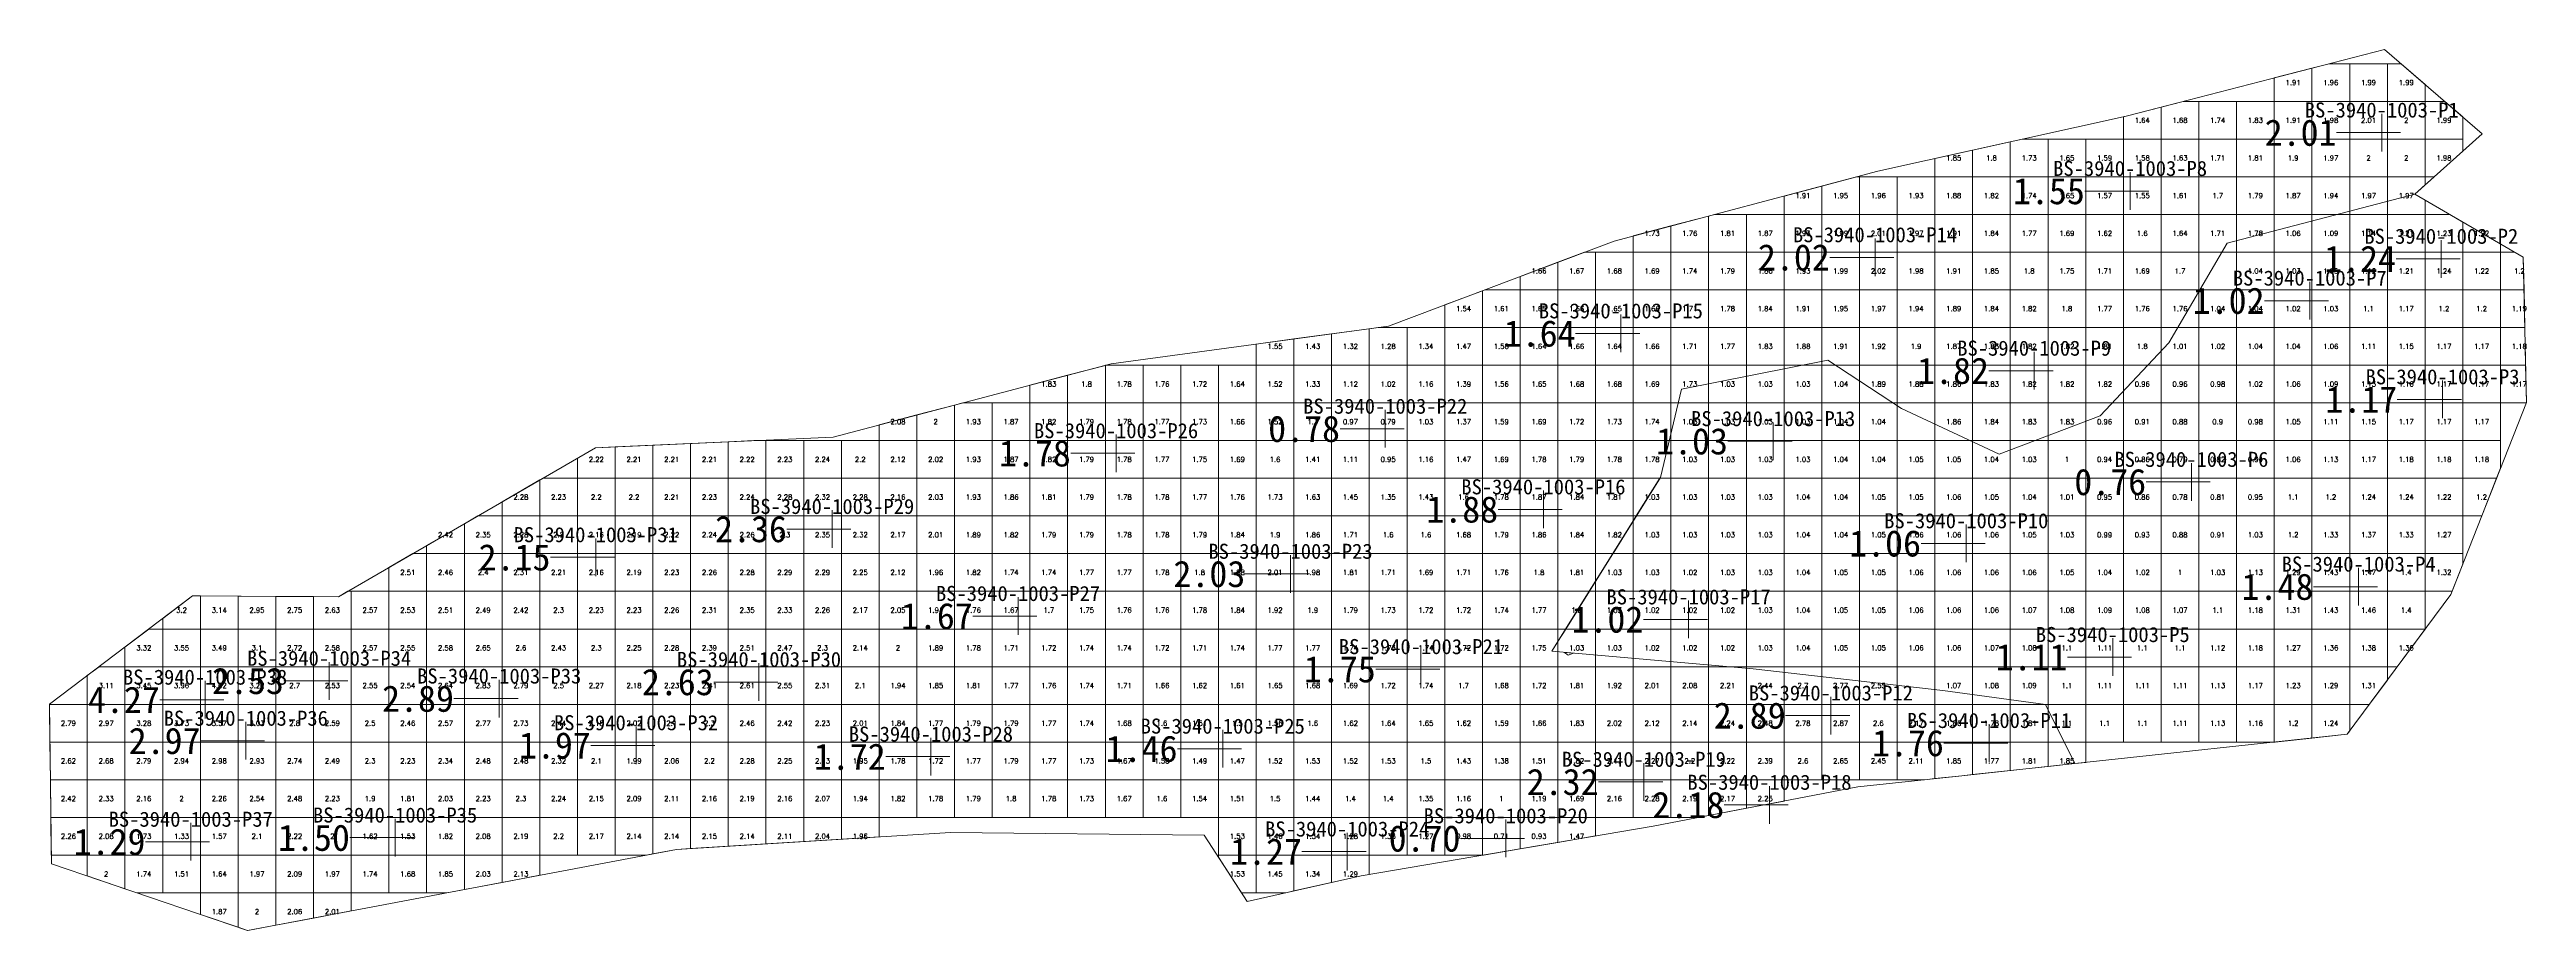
# Model space of a CAD drawing. Header units: inches. Extents: x 470005.9 to 470071.5, y 4349657.1 to 4349680.4.
import ezdxf
from ezdxf.enums import TextEntityAlignment as Align

# ---------------------------------------------------------------- set-up
doc = ezdxf.new("R2010")
doc.units = ezdxf.units.IN
doc.header["$MEASUREMENT"] = 0
for name, color, linetype, lineweight in [('1.500-3.000', 7, 'Continuous', 0), ('点', 7, 'Continuous', 0), ('爆区方格网', 7, 'Continuous', 0), ('线条', 7, 'Continuous', 0), ('钻孔', 7, 'Continuous', 0)]:
    doc.layers.add(name, color=color, linetype=linetype, lineweight=lineweight)
doc.styles.add('3dmine_textStyle_1', font='txt.shx', dxfattribs={"height": 1, "bigfont": 'gbcbig.shx'})
doc.styles.add('3dmine_textStyle_2', font='simsunb.ttf', dxfattribs={"height": 1})

msp = doc.modelspace()

# ---------------------------------------------------------------- hatches: boundary and pattern name
at = {"layer": '钻孔', "linetype": 'Continuous', "lineweight": 0, "true_color": 0xff0000, "extrusion": (0, 1, 0)}
for points in [[(-470068.707, 3930.12), (-470067.707, 3930.12), (-470067.707, 3941.12), (-470068.707, 3941.12)], [(-470062.033, 3930.1), (-470061.033, 3930.1), (-470061.033, 3941.1), (-470062.033, 3941.1)], [(-470055.268, 3930.16), (-470054.268, 3930.16), (-470054.268, 3941.16), (-470055.268, 3941.16)], [(-470048.528, 3930.25), (-470047.528, 3930.25), (-470047.528, 3941.25), (-470048.528, 3941.25)], [(-470059.49, 3930.2), (-470058.49, 3930.2), (-470058.49, 3941.2), (-470059.49, 3941.2)], [(-470035.14, 3930.49), (-470034.14, 3930.49), (-470034.14, 3941.49), (-470035.14, 3941.49)], [(-470046.474, 3930.33), (-470045.474, 3930.33), (-470045.474, 3941.33), (-470046.474, 3941.33)], [(-470027.61, 3929.83), (-470026.61, 3929.83), (-470026.61, 3940.83), (-470027.61, 3940.83)], [(-470021.34, 3929.83), (-470020.34, 3929.83), (-470020.34, 3940.83), (-470021.34, 3940.83)], [(-470039.767, 3929.54), (-470038.767, 3929.54), (-470038.767, 3941.54), (-470039.767, 3941.54)], [(-470032.54, 3930.46), (-470031.54, 3930.46), (-470031.54, 3941.46), (-470032.54, 3941.46)], [(-470014.27, 3930.04), (-470013.27, 3930.04), (-470013.27, 3942.04), (-470014.27, 3942.04)], [(-470025.67, 3929.75), (-470024.67, 3929.75), (-470024.67, 3940.75), (-470025.67, 3940.75)], [(-470043.227, 3929.61), (-470042.227, 3929.61), (-470042.227, 3941.61), (-470043.227, 3941.61)], [(-470018.78, 3930.25), (-470017.78, 3930.25), (-470017.78, 3941.25), (-470018.78, 3941.25)], [(-470054.097, 3930.18), (-470053.097, 3930.18), (-470053.097, 3941.18), (-470054.097, 3941.18)], [(-470012.06, 3929.64), (-470011.06, 3929.64), (-470011.06, 3941.64), (-470012.06, 3941.64)], [(-470022.41, 3929.97), (-470021.41, 3929.97), (-470021.41, 3940.97), (-470022.41, 3940.97)], [(-470030.23, 3930.03), (-470029.23, 3930.03), (-470029.23, 3941.03), (-470030.23, 3941.03)], [(-470058.294, 3929.85), (-470057.294, 3929.85), (-470057.294, 3940.85), (-470058.294, 3940.85)], [(-470049.137, 3930.22), (-470048.137, 3930.22), (-470048.137, 3941.22), (-470049.137, 3941.22)], [(-470052.468, 3930.36), (-470051.468, 3930.36), (-470051.468, 3941.36), (-470052.468, 3941.36)], [(-470016.02, 3930.38), (-470015.02, 3930.38), (-470015.02, 3941.38), (-470016.02, 3941.38)]]:
    msp.add_hatch(color=1, dxfattribs=at).paths.add_polyline_path(points, flags=0)
at = {"layer": '钻孔', "linetype": 'Continuous', "lineweight": 0, "true_color": 0x0000ff, "extrusion": (0, 1, 0)}
for points in [[(-470070.285, 3929.99), (-470069.285, 3929.99), (-470069.285, 3940.99), (-470070.285, 3940.99)], [(-470066.798, 3930.06), (-470065.798, 3930.06), (-470065.798, 3941.06), (-470066.798, 3941.06)], [(-470070.319, 3929.88), (-470069.319, 3929.88), (-470069.319, 3940.88), (-470070.319, 3940.88)], [(-470052.568, 3930.29), (-470051.568, 3930.29), (-470051.568, 3941.29), (-470052.568, 3941.29)], [(-470057.688, 3930.19), (-470056.688, 3930.19), (-470056.688, 3941.19), (-470057.688, 3941.19)], [(-470068.094, 3929.76), (-470067.094, 3929.76), (-470067.094, 3940.76), (-470068.094, 3940.76)], [(-470050.324, 3930.23), (-470049.324, 3930.23), (-470049.324, 3941.23), (-470050.324, 3941.23)], [(-470061.573, 3929.98), (-470060.573, 3929.98), (-470060.573, 3940.98), (-470061.573, 3940.98)], [(-470037.97, 3930.42), (-470036.97, 3930.42), (-470036.97, 3941.42), (-470037.97, 3941.42)], [(-470010.6, 3930.22), (-470009.6, 3930.22), (-470009.6, 3941.22), (-470010.6, 3941.22)], [(-470041.27, 3930.46), (-470040.27, 3930.46), (-470040.27, 3941.46), (-470041.27, 3941.46)]]:
    msp.add_hatch(color=5, dxfattribs=at).paths.add_polyline_path(points, flags=0)
at = {"layer": '钻孔', "linetype": 'Continuous', "lineweight": 0, "true_color": 0x00ffff, "extrusion": (0, 1, 0)}
for points in [[(-470042.279, 3930.1), (-470041.279, 3930.1), (-470041.279, 3941.1), (-470042.279, 3941.1)], [(-470063.658, 3929.97), (-470062.658, 3929.97), (-470062.658, 3940.97), (-470063.658, 3940.97)], [(-470045.475, 3930.22), (-470044.475, 3930.22), (-470044.475, 3941.22), (-470045.475, 3941.22)]]:
    msp.add_hatch(color=4, dxfattribs=at).paths.add_polyline_path(points, flags=0)
at = {"layer": '钻孔', "linetype": 'Continuous', "lineweight": 0, "true_color": 0xffff00, "extrusion": (0, 1, 0)}
msp.add_hatch(color=2, dxfattribs=at).paths.add_polyline_path([(-470010.98, 3929.97), (-470009.98, 3929.97), (-470009.98, 3941.97), (-470010.98, 3941.97)], flags=0)

# ---------------------------------------------------------------- linework, layer by layer
at = {"color": 1, "linetype": 'Continuous', "lineweight": 0, "true_color": 0xff0000, "elevation": 1971.02}
msp.add_lwpolyline([(470029.747, 4349659.666), (470036.478, 4349659.6), (470037.619, 4349657.838), (470040.643, 4349658.515), (470048.386, 4349659.836), (470053.816, 4349660.878), (470056.568, 4349661.174), (470059.568, 4349661.496), (470058.789, 4349663.063), (470056.068, 4349663.433), (470051.034, 4349664.014), (470045.693, 4349664.477), (470047.317, 4349667.062), (470048.575, 4349669.089), (470049.134, 4349671.432), (470053.013, 4349672.199), (470054.969, 4349670.918), (470057.564, 4349669.703), (470060.242, 4349670.725), (470062.064, 4349672.658), (470063.61, 4349675.309), (470068.58, 4349676.606), (470070.374, 4349678.209), (470067.779, 4349680.445), (470060.932, 4349678.679), (470054.343, 4349677.216), (470047.349, 4349675.362), (470041.361, 4349673.104), (470034.008, 4349672.104), (470026.635, 4349670.162), (470020.331, 4349669.878), (470013.517, 4349665.924), (470009.65, 4349665.947), (470005.855, 4349663.071), (470005.904, 4349658.839), (470011.109, 4349657.066), (470022.479, 4349659.22), (470029.747, 4349659.666)], dxfattribs=at)
at = {"color": 5, "linetype": 'Continuous', "lineweight": 0, "true_color": 0x0000ff, "elevation": 3940.486}
msp.add_lwpolyline([(470059.568, 4349661.496), (470058.789, 4349663.063), (470056.068, 4349663.433), (470051.034, 4349664.014), (470045.693, 4349664.477), (470048.575, 4349669.089), (470049.134, 4349671.432), (470053.013, 4349672.199), (470054.969, 4349670.918), (470057.564, 4349669.703), (470060.242, 4349670.725), (470062.064, 4349672.658), (470063.61, 4349675.309), (470068.58, 4349676.606), (470071.461, 4349674.934), (470071.544, 4349671.081), (470069.538, 4349665.982), (470066.788, 4349662.272), (470059.568, 4349661.496), (470059.568, 4349661.496)], dxfattribs=at)
at = {"layer": '点', "color": 138, "linetype": 'Continuous', "lineweight": 0, "true_color": 0x004c4c}
for points, elevation in [([(470067.707, 4349677.74), (470067.707, 4349678.74)], 3941.12), ([(470068.207, 4349678.24), (470067.207, 4349678.24)], 3941.12), ([(470061.033, 4349676.19), (470061.033, 4349677.19)], 3941.1), ([(470061.533, 4349676.69), (470060.533, 4349676.69)], 3941.1), ([(470054.268, 4349674.43), (470054.268, 4349675.43)], 3941.16), ([(470069.285, 4349674.39), (470069.285, 4349675.39)], 3940.99), ([(470054.768, 4349674.93), (470053.768, 4349674.93)], 3941.16), ([(470069.785, 4349674.89), (470068.785, 4349674.89)], 3940.99), ([(470065.798, 4349673.28), (470065.798, 4349674.28)], 3941.06), ([(470047.528, 4349672.41), (470047.528, 4349673.41)], 3941.25), ([(470066.298, 4349673.78), (470065.298, 4349673.78)], 3941.06), ([(470048.028, 4349672.91), (470047.028, 4349672.91)], 3941.25), ([(470058.49, 4349671.42), (470058.49, 4349672.42)], 3941.2), ([(470058.99, 4349671.92), (470057.99, 4349671.92)], 3941.2), ([(470069.319, 4349670.66), (470069.319, 4349671.66)], 3940.88), ([(470041.279, 4349669.88), (470041.279, 4349670.88)], 3941.1), ([(470069.819, 4349671.16), (470068.819, 4349671.16)], 3940.88), ([(470034.14, 4349669.23), (470034.14, 4349670.23)], 3941.49), ([(470041.779, 4349670.38), (470040.779, 4349670.38)], 3941.1), ([(470051.568, 4349669.55), (470051.568, 4349670.55)], 3941.29), ([(470034.64, 4349669.73), (470033.64, 4349669.73)], 3941.49), ([(470052.068, 4349670.05), (470051.068, 4349670.05)], 3941.29), ([(470062.658, 4349668.47), (470062.658, 4349669.47)], 3940.97), ([(470063.158, 4349668.97), (470062.158, 4349668.97)], 3940.97), ([(470026.61, 4349667.22), (470026.61, 4349668.22)], 3940.83), ([(470045.974, 4349668.24), (470044.974, 4349668.24)], 3941.33), ([(470045.474, 4349667.74), (470045.474, 4349668.74)], 3941.33), ([(470027.11, 4349667.72), (470026.11, 4349667.72)], 3940.83), ([(470056.688, 4349666.84), (470056.688, 4349667.84)], 3941.19), ([(470020.84, 4349666.97), (470019.84, 4349666.97)], 3940.83), ([(470020.34, 4349666.47), (470020.34, 4349667.47)], 3940.83), ([(470038.767, 4349666.03), (470038.767, 4349667.03)], 3941.54), ([(470057.188, 4349667.34), (470056.188, 4349667.34)], 3941.19), ([(470039.267, 4349666.53), (470038.267, 4349666.53)], 3941.54), ([(470067.594, 4349666.19), (470066.594, 4349666.19)], 3940.76), ([(470067.094, 4349665.69), (470067.094, 4349666.69)], 3940.76), ([(470031.54, 4349664.91), (470031.54, 4349665.91)], 3941.46), ([(470049.324, 4349664.82), (470049.324, 4349665.82)], 3941.23), ([(470032.04, 4349665.41), (470031.04, 4349665.41)], 3941.46), ([(470049.824, 4349665.32), (470048.824, 4349665.32)], 3941.23), ([(470042.227, 4349663.5), (470042.227, 4349664.5)], 3941.61), ([(470061.073, 4349664.32), (470060.073, 4349664.32)], 3940.98), ([(470060.573, 4349663.82), (470060.573, 4349664.82)], 3940.98), ([(470009.98, 4349662.69), (470009.98, 4349663.69)], 3941.97), ([(470013.77, 4349663.69), (470012.77, 4349663.69)], 3942.04), ([(470013.27, 4349663.19), (470013.27, 4349664.19)], 3942.04), ([(470017.78, 4349662.72), (470017.78, 4349663.72)], 3941.25), ([(470025.17, 4349663.66), (470024.17, 4349663.66)], 3940.75), ([(470024.67, 4349663.16), (470024.67, 4349664.16)], 3940.75), ([(470042.727, 4349664), (470041.727, 4349664)], 3941.61), ([(470010.48, 4349663.19), (470009.48, 4349663.19)], 3941.97), ([(470018.28, 4349663.22), (470017.28, 4349663.22)], 3941.25), ([(470053.097, 4349662.27), (470053.097, 4349663.27)], 3941.18), ([(470011.06, 4349661.6), (470011.06, 4349662.6)], 3941.64), ([(470021.41, 4349661.48), (470021.41, 4349662.48)], 3940.97), ([(470036.97, 4349661.39), (470036.97, 4349662.39)], 3941.42), ([(470053.597, 4349662.77), (470052.597, 4349662.77)], 3941.18), ([(470057.294, 4349661.54), (470057.294, 4349662.54)], 3940.85), ([(470011.56, 4349662.1), (470010.56, 4349662.1)], 3941.64), ([(470021.91, 4349661.98), (470020.91, 4349661.98)], 3940.97), ([(470029.73, 4349661.68), (470028.73, 4349661.68)], 3941.03), ([(470029.23, 4349661.18), (470029.23, 4349662.18)], 3941.03), ([(470037.47, 4349661.89), (470036.47, 4349661.89)], 3941.42), ([(470057.794, 4349662.04), (470056.794, 4349662.04)], 3940.85), ([(470048.637, 4349661.01), (470047.637, 4349661.01)], 3941.22), ([(470048.137, 4349660.51), (470048.137, 4349661.51)], 3941.22), ([(470051.968, 4349660.4), (470050.968, 4349660.4)], 3941.36), ([(470051.468, 4349659.9), (470051.468, 4349660.9)], 3941.36), ([(470009.6, 4349658.92), (470009.6, 4349659.92)], 3941.22), ([(470015.02, 4349659.03), (470015.02, 4349660.03)], 3941.38), ([(470040.27, 4349658.66), (470040.27, 4349659.66)], 3941.46), ([(470044.475, 4349659.01), (470044.475, 4349660.01)], 3941.22), ([(470010.1, 4349659.42), (470009.1, 4349659.42)], 3941.22), ([(470015.52, 4349659.53), (470014.52, 4349659.53)], 3941.38), ([(470040.77, 4349659.16), (470039.77, 4349659.16)], 3941.46), ([(470044.975, 4349659.51), (470043.975, 4349659.51)], 3941.22)]:
    msp.add_lwpolyline(points, dxfattribs=dict(at, elevation=elevation))
at = {"layer": '爆区方格网', "color": 1, "linetype": 'Continuous', "lineweight": 0, "true_color": 0xff0000, "elevation": 3941.2}
for points in [[(470066.856, 4349679.067), (470065.856, 4349679.067), (470065.856, 4349679.949), (470066.315, 4349680.067), (470066.856, 4349680.067), (470066.856, 4349679.067)], [(470067.856, 4349679.067), (470066.856, 4349679.067), (470066.856, 4349680.067), (470067.856, 4349680.067), (470067.856, 4349679.067)], [(470068.856, 4349679.517), (470068.856, 4349679.067), (470067.856, 4349679.067), (470067.856, 4349680.067), (470068.218, 4349680.067), (470068.856, 4349679.517)], [(470065.856, 4349679.067), (470064.856, 4349679.067), (470064.856, 4349679.691), (470065.856, 4349679.949), (470065.856, 4349679.067)], [(470061.856, 4349678.067), (470060.856, 4349678.067), (470060.856, 4349678.662), (470060.932, 4349678.679), (470061.856, 4349678.917), (470061.856, 4349678.067)], [(470062.856, 4349678.067), (470061.856, 4349678.067), (470061.856, 4349678.917), (470062.439, 4349679.067), (470062.856, 4349679.067), (470062.856, 4349678.067)], [(470063.856, 4349678.067), (470062.856, 4349678.067), (470062.856, 4349679.067), (470063.856, 4349679.067), (470063.856, 4349678.067)], [(470064.856, 4349678.067), (470063.856, 4349678.067), (470063.856, 4349679.067), (470064.856, 4349679.067), (470064.856, 4349678.067)], [(470065.856, 4349678.067), (470064.856, 4349678.067), (470064.856, 4349679.067), (470065.856, 4349679.067), (470065.856, 4349678.067)], [(470066.856, 4349678.067), (470065.856, 4349678.067), (470065.856, 4349679.067), (470066.856, 4349679.067), (470066.856, 4349678.067)], [(470067.856, 4349678.067), (470066.856, 4349678.067), (470066.856, 4349679.067), (470067.856, 4349679.067), (470067.856, 4349678.067)], [(470068.856, 4349678.067), (470067.856, 4349678.067), (470067.856, 4349679.067), (470068.856, 4349679.067), (470068.856, 4349678.067)], [(470069.856, 4349678.656), (470069.856, 4349678.067), (470068.856, 4349678.067), (470068.856, 4349679.067), (470069.378, 4349679.067), (470069.856, 4349678.656)], [(470058.856, 4349677.067), (470057.856, 4349677.067), (470057.856, 4349677.996), (470058.179, 4349678.067), (470058.856, 4349678.067), (470058.856, 4349677.067)], [(470059.856, 4349677.067), (470058.856, 4349677.067), (470058.856, 4349678.067), (470059.856, 4349678.067), (470059.856, 4349677.067)], [(470060.856, 4349677.067), (470059.856, 4349677.067), (470059.856, 4349678.067), (470060.856, 4349678.067), (470060.856, 4349677.067)], [(470061.856, 4349677.067), (470060.856, 4349677.067), (470060.856, 4349678.067), (470061.856, 4349678.067), (470061.856, 4349677.067)], [(470062.856, 4349677.067), (470061.856, 4349677.067), (470061.856, 4349678.067), (470062.856, 4349678.067), (470062.856, 4349677.067)], [(470063.856, 4349677.067), (470062.856, 4349677.067), (470062.856, 4349678.067), (470063.856, 4349678.067), (470063.856, 4349677.067)], [(470064.856, 4349677.067), (470063.856, 4349677.067), (470063.856, 4349678.067), (470064.856, 4349678.067), (470064.856, 4349677.067)], [(470065.856, 4349677.067), (470064.856, 4349677.067), (470064.856, 4349678.067), (470065.856, 4349678.067), (470065.856, 4349677.067)], [(470066.856, 4349677.067), (470065.856, 4349677.067), (470065.856, 4349678.067), (470066.856, 4349678.067), (470066.856, 4349677.067)], [(470067.856, 4349677.067), (470066.856, 4349677.067), (470066.856, 4349678.067), (470067.856, 4349678.067), (470067.856, 4349677.067)], [(470068.856, 4349677.067), (470067.856, 4349677.067), (470067.856, 4349678.067), (470068.856, 4349678.067), (470068.856, 4349677.067)], [(470069.856, 4349677.746), (470069.096, 4349677.067), (470068.856, 4349677.067), (470068.856, 4349678.067), (470069.856, 4349678.067), (470069.856, 4349677.746)], [(470056.856, 4349677.067), (470055.856, 4349677.067), (470055.856, 4349677.552), (470056.856, 4349677.774), (470056.856, 4349677.067)], [(470057.856, 4349677.067), (470056.856, 4349677.067), (470056.856, 4349677.774), (470057.856, 4349677.996), (470057.856, 4349677.067)], [(470052.856, 4349676.067), (470051.856, 4349676.067), (470051.856, 4349676.557), (470052.856, 4349676.822), (470052.856, 4349676.067)], [(470053.856, 4349676.067), (470052.856, 4349676.067), (470052.856, 4349676.822), (470053.783, 4349677.067), (470053.856, 4349677.067), (470053.856, 4349676.067)], [(470054.856, 4349676.067), (470053.856, 4349676.067), (470053.856, 4349677.067), (470054.856, 4349677.067), (470054.856, 4349676.067)], [(470055.856, 4349676.067), (470054.856, 4349676.067), (470054.856, 4349677.067), (470055.856, 4349677.067), (470055.856, 4349676.067)], [(470056.856, 4349676.067), (470055.856, 4349676.067), (470055.856, 4349677.067), (470056.856, 4349677.067), (470056.856, 4349676.067)], [(470057.856, 4349676.067), (470056.856, 4349676.067), (470056.856, 4349677.067), (470057.856, 4349677.067), (470057.856, 4349676.067)], [(470058.856, 4349676.067), (470057.856, 4349676.067), (470057.856, 4349677.067), (470058.856, 4349677.067), (470058.856, 4349676.067)], [(470059.856, 4349676.067), (470058.856, 4349676.067), (470058.856, 4349677.067), (470059.856, 4349677.067), (470059.856, 4349676.067)], [(470060.856, 4349676.067), (470059.856, 4349676.067), (470059.856, 4349677.067), (470060.856, 4349677.067), (470060.856, 4349676.067)], [(470061.856, 4349676.067), (470060.856, 4349676.067), (470060.856, 4349677.067), (470061.856, 4349677.067), (470061.856, 4349676.067)], [(470062.856, 4349676.067), (470061.856, 4349676.067), (470061.856, 4349677.067), (470062.856, 4349677.067), (470062.856, 4349676.067)], [(470063.856, 4349676.067), (470062.856, 4349676.067), (470062.856, 4349677.067), (470063.856, 4349677.067), (470063.856, 4349676.067)], [(470064.856, 4349676.067), (470063.856, 4349676.067), (470063.856, 4349677.067), (470064.856, 4349677.067), (470064.856, 4349676.067)], [(470065.856, 4349676.067), (470064.856, 4349676.067), (470064.856, 4349677.067), (470065.856, 4349677.067), (470065.856, 4349676.067)], [(470066.856, 4349676.067), (470065.856, 4349676.067), (470065.856, 4349677.067), (470066.856, 4349677.067), (470066.856, 4349676.067)], [(470067.856, 4349676.067), (470066.856, 4349676.067), (470066.856, 4349677.067), (470067.856, 4349677.067), (470067.856, 4349676.067)], [(470068.856, 4349676.853), (470068.58, 4349676.606), (470068.856, 4349676.446), (470068.856, 4349676.067), (470067.856, 4349676.067), (470067.856, 4349677.067), (470068.856, 4349677.067), (470068.856, 4349676.853)], [(470050.856, 4349675.067), (470049.856, 4349675.067), (470049.856, 4349676.027), (470050.01, 4349676.067), (470050.856, 4349676.067), (470050.856, 4349675.067)], [(470051.856, 4349675.067), (470050.856, 4349675.067), (470050.856, 4349676.067), (470051.856, 4349676.067), (470051.856, 4349675.067)], [(470052.856, 4349675.067), (470051.856, 4349675.067), (470051.856, 4349676.067), (470052.856, 4349676.067), (470052.856, 4349675.067)], [(470053.856, 4349675.067), (470052.856, 4349675.067), (470052.856, 4349676.067), (470053.856, 4349676.067), (470053.856, 4349675.067)], [(470054.856, 4349675.067), (470053.856, 4349675.067), (470053.856, 4349676.067), (470054.856, 4349676.067), (470054.856, 4349675.067)], [(470055.856, 4349675.067), (470054.856, 4349675.067), (470054.856, 4349676.067), (470055.856, 4349676.067), (470055.856, 4349675.067)], [(470056.856, 4349675.067), (470055.856, 4349675.067), (470055.856, 4349676.067), (470056.856, 4349676.067), (470056.856, 4349675.067)], [(470057.856, 4349675.067), (470056.856, 4349675.067), (470056.856, 4349676.067), (470057.856, 4349676.067), (470057.856, 4349675.067)], [(470058.856, 4349675.067), (470057.856, 4349675.067), (470057.856, 4349676.067), (470058.856, 4349676.067), (470058.856, 4349675.067)], [(470059.856, 4349675.067), (470058.856, 4349675.067), (470058.856, 4349676.067), (470059.856, 4349676.067), (470059.856, 4349675.067)], [(470060.856, 4349675.067), (470059.856, 4349675.067), (470059.856, 4349676.067), (470060.856, 4349676.067), (470060.856, 4349675.067)], [(470061.856, 4349675.067), (470060.856, 4349675.067), (470060.856, 4349676.067), (470061.856, 4349676.067), (470061.856, 4349675.067)], [(470062.856, 4349675.067), (470061.856, 4349675.067), (470061.856, 4349676.067), (470062.856, 4349676.067), (470062.856, 4349675.067)], [(470063.856, 4349675.067), (470062.856, 4349675.067), (470062.856, 4349676.067), (470063.856, 4349676.067), (470063.856, 4349675.067)], [(470064.856, 4349675.067), (470063.856, 4349675.067), (470063.856, 4349676.067), (470064.856, 4349676.067), (470064.856, 4349675.067)], [(470048.856, 4349675.067), (470047.856, 4349675.067), (470047.856, 4349675.497), (470048.856, 4349675.762), (470048.856, 4349675.067)], [(470049.856, 4349675.067), (470048.856, 4349675.067), (470048.856, 4349675.762), (470049.856, 4349676.027), (470049.856, 4349675.067)], [(470045.856, 4349674.067), (470044.856, 4349674.067), (470044.856, 4349674.422), (470045.856, 4349674.799), (470045.856, 4349674.067)], [(470046.856, 4349674.067), (470045.856, 4349674.067), (470045.856, 4349674.799), (470046.567, 4349675.067), (470046.856, 4349675.067), (470046.856, 4349674.067)], [(470047.856, 4349674.067), (470046.856, 4349674.067), (470046.856, 4349675.067), (470047.856, 4349675.067), (470047.856, 4349674.067)], [(470048.856, 4349674.067), (470047.856, 4349674.067), (470047.856, 4349675.067), (470048.856, 4349675.067), (470048.856, 4349674.067)], [(470049.856, 4349674.067), (470048.856, 4349674.067), (470048.856, 4349675.067), (470049.856, 4349675.067), (470049.856, 4349674.067)], [(470050.856, 4349674.067), (470049.856, 4349674.067), (470049.856, 4349675.067), (470050.856, 4349675.067), (470050.856, 4349674.067)], [(470051.856, 4349674.067), (470050.856, 4349674.067), (470050.856, 4349675.067), (470051.856, 4349675.067), (470051.856, 4349674.067)], [(470052.856, 4349674.067), (470051.856, 4349674.067), (470051.856, 4349675.067), (470052.856, 4349675.067), (470052.856, 4349674.067)], [(470053.856, 4349674.067), (470052.856, 4349674.067), (470052.856, 4349675.067), (470053.856, 4349675.067), (470053.856, 4349674.067)], [(470054.856, 4349674.067), (470053.856, 4349674.067), (470053.856, 4349675.067), (470054.856, 4349675.067), (470054.856, 4349674.067)], [(470055.856, 4349674.067), (470054.856, 4349674.067), (470054.856, 4349675.067), (470055.856, 4349675.067), (470055.856, 4349674.067)], [(470056.856, 4349674.067), (470055.856, 4349674.067), (470055.856, 4349675.067), (470056.856, 4349675.067), (470056.856, 4349674.067)], [(470057.856, 4349674.067), (470056.856, 4349674.067), (470056.856, 4349675.067), (470057.856, 4349675.067), (470057.856, 4349674.067)], [(470058.856, 4349674.067), (470057.856, 4349674.067), (470057.856, 4349675.067), (470058.856, 4349675.067), (470058.856, 4349674.067)], [(470059.856, 4349674.067), (470058.856, 4349674.067), (470058.856, 4349675.067), (470059.856, 4349675.067), (470059.856, 4349674.067)], [(470060.856, 4349674.067), (470059.856, 4349674.067), (470059.856, 4349675.067), (470060.856, 4349675.067), (470060.856, 4349674.067)], [(470061.856, 4349674.067), (470060.856, 4349674.067), (470060.856, 4349675.067), (470061.856, 4349675.067), (470061.856, 4349674.067)], [(470062.856, 4349674.067), (470061.856, 4349674.067), (470061.856, 4349675.067), (470062.856, 4349675.067), (470062.856, 4349674.067)], [(470044.856, 4349673.067), (470043.856, 4349673.067), (470043.856, 4349674.045), (470043.916, 4349674.067), (470044.856, 4349674.067), (470044.856, 4349673.067)], [(470045.856, 4349673.067), (470044.856, 4349673.067), (470044.856, 4349674.067), (470045.856, 4349674.067), (470045.856, 4349673.067)], [(470046.856, 4349673.067), (470045.856, 4349673.067), (470045.856, 4349674.067), (470046.856, 4349674.067), (470046.856, 4349673.067)], [(470047.856, 4349673.067), (470046.856, 4349673.067), (470046.856, 4349674.067), (470047.856, 4349674.067), (470047.856, 4349673.067)], [(470048.856, 4349673.067), (470047.856, 4349673.067), (470047.856, 4349674.067), (470048.856, 4349674.067), (470048.856, 4349673.067)], [(470049.856, 4349673.067), (470048.856, 4349673.067), (470048.856, 4349674.067), (470049.856, 4349674.067), (470049.856, 4349673.067)], [(470050.856, 4349673.067), (470049.856, 4349673.067), (470049.856, 4349674.067), (470050.856, 4349674.067), (470050.856, 4349673.067)], [(470051.856, 4349673.067), (470050.856, 4349673.067), (470050.856, 4349674.067), (470051.856, 4349674.067), (470051.856, 4349673.067)], [(470052.856, 4349673.067), (470051.856, 4349673.067), (470051.856, 4349674.067), (470052.856, 4349674.067), (470052.856, 4349673.067)], [(470053.856, 4349673.067), (470052.856, 4349673.067), (470052.856, 4349674.067), (470053.856, 4349674.067), (470053.856, 4349673.067)], [(470054.856, 4349673.067), (470053.856, 4349673.067), (470053.856, 4349674.067), (470054.856, 4349674.067), (470054.856, 4349673.067)], [(470055.856, 4349673.067), (470054.856, 4349673.067), (470054.856, 4349674.067), (470055.856, 4349674.067), (470055.856, 4349673.067)], [(470056.856, 4349673.067), (470055.856, 4349673.067), (470055.856, 4349674.067), (470056.856, 4349674.067), (470056.856, 4349673.067)], [(470057.856, 4349673.067), (470056.856, 4349673.067), (470056.856, 4349674.067), (470057.856, 4349674.067), (470057.856, 4349673.067)], [(470058.856, 4349673.067), (470057.856, 4349673.067), (470057.856, 4349674.067), (470058.856, 4349674.067), (470058.856, 4349673.067)], [(470059.856, 4349673.067), (470058.856, 4349673.067), (470058.856, 4349674.067), (470059.856, 4349674.067), (470059.856, 4349673.067)], [(470060.856, 4349673.067), (470059.856, 4349673.067), (470059.856, 4349674.067), (470060.856, 4349674.067), (470060.856, 4349673.067)], [(470061.856, 4349673.067), (470060.856, 4349673.067), (470060.856, 4349674.067), (470061.856, 4349674.067), (470061.856, 4349673.067)], [(470062.856, 4349673.067), (470061.856, 4349673.067), (470061.856, 4349674.067), (470062.856, 4349674.067), (470062.856, 4349673.067)], [(470043.856, 4349673.067), (470042.856, 4349673.067), (470042.856, 4349673.668), (470043.856, 4349674.045), (470043.856, 4349673.067)], [(470038.856, 4349672.067), (470037.856, 4349672.067), (470037.856, 4349672.627), (470038.856, 4349672.763), (470038.856, 4349672.067)], [(470039.856, 4349672.067), (470038.856, 4349672.067), (470038.856, 4349672.763), (470039.856, 4349672.899), (470039.856, 4349672.067)], [(470040.856, 4349672.067), (470039.856, 4349672.067), (470039.856, 4349672.899), (470040.856, 4349673.035), (470040.856, 4349672.067)], [(470041.856, 4349672.067), (470040.856, 4349672.067), (470040.856, 4349673.035), (470041.095, 4349673.067), (470041.856, 4349673.067), (470041.856, 4349672.067)], [(470042.856, 4349672.067), (470041.856, 4349672.067), (470041.856, 4349673.067), (470042.856, 4349673.067), (470042.856, 4349672.067)], [(470043.856, 4349672.067), (470042.856, 4349672.067), (470042.856, 4349673.067), (470043.856, 4349673.067), (470043.856, 4349672.067)], [(470044.856, 4349672.067), (470043.856, 4349672.067), (470043.856, 4349673.067), (470044.856, 4349673.067), (470044.856, 4349672.067)], [(470045.856, 4349672.067), (470044.856, 4349672.067), (470044.856, 4349673.067), (470045.856, 4349673.067), (470045.856, 4349672.067)], [(470046.856, 4349672.067), (470045.856, 4349672.067), (470045.856, 4349673.067), (470046.856, 4349673.067), (470046.856, 4349672.067)], [(470047.856, 4349672.067), (470046.856, 4349672.067), (470046.856, 4349673.067), (470047.856, 4349673.067), (470047.856, 4349672.067)], [(470048.856, 4349672.067), (470047.856, 4349672.067), (470047.856, 4349673.067), (470048.856, 4349673.067), (470048.856, 4349672.067)], [(470049.856, 4349672.067), (470048.856, 4349672.067), (470048.856, 4349673.067), (470049.856, 4349673.067), (470049.856, 4349672.067)], [(470050.856, 4349672.067), (470049.856, 4349672.067), (470049.856, 4349673.067), (470050.856, 4349673.067), (470050.856, 4349672.067)], [(470051.856, 4349672.067), (470050.856, 4349672.067), (470050.856, 4349673.067), (470051.856, 4349673.067), (470051.856, 4349672.067)], [(470052.856, 4349672.067), (470051.856, 4349672.067), (470051.856, 4349673.067), (470052.856, 4349673.067), (470052.856, 4349672.067)], [(470053.856, 4349672.067), (470052.856, 4349672.067), (470052.856, 4349673.067), (470053.856, 4349673.067), (470053.856, 4349672.067)], [(470054.856, 4349672.067), (470053.856, 4349672.067), (470053.856, 4349673.067), (470054.856, 4349673.067), (470054.856, 4349672.067)], [(470055.856, 4349672.067), (470054.856, 4349672.067), (470054.856, 4349673.067), (470055.856, 4349673.067), (470055.856, 4349672.067)], [(470056.856, 4349672.067), (470055.856, 4349672.067), (470055.856, 4349673.067), (470056.856, 4349673.067), (470056.856, 4349672.067)], [(470057.856, 4349672.067), (470056.856, 4349672.067), (470056.856, 4349673.067), (470057.856, 4349673.067), (470057.856, 4349672.067)], [(470058.856, 4349672.067), (470057.856, 4349672.067), (470057.856, 4349673.067), (470058.856, 4349673.067), (470058.856, 4349672.067)], [(470059.856, 4349672.067), (470058.856, 4349672.067), (470058.856, 4349673.067), (470059.856, 4349673.067), (470059.856, 4349672.067)], [(470060.856, 4349672.067), (470059.856, 4349672.067), (470059.856, 4349673.067), (470060.856, 4349673.067), (470060.856, 4349672.067)], [(470061.856, 4349672.067), (470060.856, 4349672.067), (470060.856, 4349673.067), (470061.856, 4349673.067), (470061.856, 4349672.067)], [(470032.856, 4349671.067), (470031.856, 4349671.067), (470031.856, 4349671.538), (470032.856, 4349671.801), (470032.856, 4349671.067)], [(470033.856, 4349671.067), (470032.856, 4349671.067), (470032.856, 4349671.801), (470033.856, 4349672.064), (470033.856, 4349671.067)], [(470034.856, 4349671.067), (470033.856, 4349671.067), (470033.856, 4349672.064), (470033.867, 4349672.067), (470034.856, 4349672.067), (470034.856, 4349671.067)], [(470035.856, 4349671.067), (470034.856, 4349671.067), (470034.856, 4349672.067), (470035.856, 4349672.067), (470035.856, 4349671.067)], [(470036.856, 4349671.067), (470035.856, 4349671.067), (470035.856, 4349672.067), (470036.856, 4349672.067), (470036.856, 4349671.067)], [(470037.856, 4349671.067), (470036.856, 4349671.067), (470036.856, 4349672.067), (470037.856, 4349672.067), (470037.856, 4349671.067)], [(470038.856, 4349671.067), (470037.856, 4349671.067), (470037.856, 4349672.067), (470038.856, 4349672.067), (470038.856, 4349671.067)], [(470039.856, 4349671.067), (470038.856, 4349671.067), (470038.856, 4349672.067), (470039.856, 4349672.067), (470039.856, 4349671.067)], [(470040.856, 4349671.067), (470039.856, 4349671.067), (470039.856, 4349672.067), (470040.856, 4349672.067), (470040.856, 4349671.067)], [(470041.856, 4349671.067), (470040.856, 4349671.067), (470040.856, 4349672.067), (470041.856, 4349672.067), (470041.856, 4349671.067)], [(470042.856, 4349671.067), (470041.856, 4349671.067), (470041.856, 4349672.067), (470042.856, 4349672.067), (470042.856, 4349671.067)], [(470043.856, 4349671.067), (470042.856, 4349671.067), (470042.856, 4349672.067), (470043.856, 4349672.067), (470043.856, 4349671.067)], [(470044.856, 4349671.067), (470043.856, 4349671.067), (470043.856, 4349672.067), (470044.856, 4349672.067), (470044.856, 4349671.067)], [(470045.856, 4349671.067), (470044.856, 4349671.067), (470044.856, 4349672.067), (470045.856, 4349672.067), (470045.856, 4349671.067)], [(470046.856, 4349671.067), (470045.856, 4349671.067), (470045.856, 4349672.067), (470046.856, 4349672.067), (470046.856, 4349671.067)], [(470047.856, 4349671.067), (470046.856, 4349671.067), (470046.856, 4349672.067), (470047.856, 4349672.067), (470047.856, 4349671.067)], [(470048.856, 4349671.067), (470047.856, 4349671.067), (470047.856, 4349672.067), (470048.856, 4349672.067), (470048.856, 4349671.067)], [(470049.856, 4349671.067), (470048.856, 4349671.067), (470048.856, 4349672.067), (470049.856, 4349672.067), (470049.856, 4349671.067)], [(470054.856, 4349671.067), (470053.856, 4349671.067), (470053.856, 4349672.067), (470054.856, 4349672.067), (470054.856, 4349671.067)], [(470055.856, 4349671.067), (470054.856, 4349671.067), (470054.856, 4349672.067), (470055.856, 4349672.067), (470055.856, 4349671.067)], [(470056.856, 4349671.067), (470055.856, 4349671.067), (470055.856, 4349672.067), (470056.856, 4349672.067), (470056.856, 4349671.067)], [(470057.856, 4349671.067), (470056.856, 4349671.067), (470056.856, 4349672.067), (470057.856, 4349672.067), (470057.856, 4349671.067)], [(470058.856, 4349671.067), (470057.856, 4349671.067), (470057.856, 4349672.067), (470058.856, 4349672.067), (470058.856, 4349671.067)], [(470059.856, 4349671.067), (470058.856, 4349671.067), (470058.856, 4349672.067), (470059.856, 4349672.067), (470059.856, 4349671.067)], [(470060.856, 4349671.067), (470059.856, 4349671.067), (470059.856, 4349672.067), (470060.856, 4349672.067), (470060.856, 4349671.067)], [(470029.856, 4349670.067), (470028.856, 4349670.067), (470028.856, 4349670.747), (470029.856, 4349671.011), (470029.856, 4349670.067)], [(470030.856, 4349670.067), (470029.856, 4349670.067), (470029.856, 4349671.011), (470030.072, 4349671.067), (470030.856, 4349671.067), (470030.856, 4349670.067)], [(470031.856, 4349670.067), (470030.856, 4349670.067), (470030.856, 4349671.067), (470031.856, 4349671.067), (470031.856, 4349670.067)], [(470032.856, 4349670.067), (470031.856, 4349670.067), (470031.856, 4349671.067), (470032.856, 4349671.067), (470032.856, 4349670.067)], [(470033.856, 4349670.067), (470032.856, 4349670.067), (470032.856, 4349671.067), (470033.856, 4349671.067), (470033.856, 4349670.067)], [(470034.856, 4349670.067), (470033.856, 4349670.067), (470033.856, 4349671.067), (470034.856, 4349671.067), (470034.856, 4349670.067)], [(470035.856, 4349670.067), (470034.856, 4349670.067), (470034.856, 4349671.067), (470035.856, 4349671.067), (470035.856, 4349670.067)], [(470036.856, 4349670.067), (470035.856, 4349670.067), (470035.856, 4349671.067), (470036.856, 4349671.067), (470036.856, 4349670.067)], [(470037.856, 4349670.067), (470036.856, 4349670.067), (470036.856, 4349671.067), (470037.856, 4349671.067), (470037.856, 4349670.067)], [(470038.856, 4349670.067), (470037.856, 4349670.067), (470037.856, 4349671.067), (470038.856, 4349671.067), (470038.856, 4349670.067)], [(470039.856, 4349670.067), (470038.856, 4349670.067), (470038.856, 4349671.067), (470039.856, 4349671.067), (470039.856, 4349670.067)], [(470040.856, 4349670.067), (470039.856, 4349670.067), (470039.856, 4349671.067), (470040.856, 4349671.067), (470040.856, 4349670.067)], [(470041.856, 4349670.067), (470040.856, 4349670.067), (470040.856, 4349671.067), (470041.856, 4349671.067), (470041.856, 4349670.067)], [(470042.856, 4349670.067), (470041.856, 4349670.067), (470041.856, 4349671.067), (470042.856, 4349671.067), (470042.856, 4349670.067)], [(470043.856, 4349670.067), (470042.856, 4349670.067), (470042.856, 4349671.067), (470043.856, 4349671.067), (470043.856, 4349670.067)], [(470044.856, 4349670.067), (470043.856, 4349670.067), (470043.856, 4349671.067), (470044.856, 4349671.067), (470044.856, 4349670.067)], [(470045.856, 4349670.067), (470044.856, 4349670.067), (470044.856, 4349671.067), (470045.856, 4349671.067), (470045.856, 4349670.067)], [(470046.856, 4349670.067), (470045.856, 4349670.067), (470045.856, 4349671.067), (470046.856, 4349671.067), (470046.856, 4349670.067)], [(470047.856, 4349670.067), (470046.856, 4349670.067), (470046.856, 4349671.067), (470047.856, 4349671.067), (470047.856, 4349670.067)], [(470048.856, 4349670.067), (470047.856, 4349670.067), (470047.856, 4349671.067), (470048.856, 4349671.067), (470048.856, 4349670.067)], [(470056.856, 4349670.067), (470055.856, 4349670.067), (470055.856, 4349671.067), (470056.856, 4349671.067), (470056.856, 4349670.067)], [(470057.856, 4349670.067), (470056.856, 4349670.067), (470056.856, 4349671.067), (470057.856, 4349671.067), (470057.856, 4349670.067)], [(470058.856, 4349670.067), (470057.856, 4349670.067), (470057.856, 4349671.067), (470058.856, 4349671.067), (470058.856, 4349670.067)], [(470059.856, 4349670.067), (470058.856, 4349670.067), (470058.856, 4349671.067), (470059.856, 4349671.067), (470059.856, 4349670.067)], [(470028.856, 4349670.067), (470027.856, 4349670.067), (470027.856, 4349670.484), (470028.856, 4349670.747), (470028.856, 4349670.067)], [(470020.856, 4349669.067), (470019.856, 4349669.067), (470019.856, 4349669.602), (470020.331, 4349669.878), (470020.856, 4349669.902), (470020.856, 4349669.067)], [(470021.856, 4349669.067), (470020.856, 4349669.067), (470020.856, 4349669.902), (470021.856, 4349669.947), (470021.856, 4349669.067)], [(470022.856, 4349669.067), (470021.856, 4349669.067), (470021.856, 4349669.947), (470022.856, 4349669.992), (470022.856, 4349669.067)], [(470023.856, 4349669.067), (470022.856, 4349669.067), (470022.856, 4349669.992), (470023.856, 4349670.037), (470023.856, 4349669.067)], [(470024.856, 4349669.067), (470023.856, 4349669.067), (470023.856, 4349670.037), (470024.534, 4349670.067), (470024.856, 4349670.067), (470024.856, 4349669.067)], [(470025.856, 4349669.067), (470024.856, 4349669.067), (470024.856, 4349670.067), (470025.856, 4349670.067), (470025.856, 4349669.067)], [(470026.856, 4349669.067), (470025.856, 4349669.067), (470025.856, 4349670.067), (470026.856, 4349670.067), (470026.856, 4349669.067)], [(470027.856, 4349669.067), (470026.856, 4349669.067), (470026.856, 4349670.067), (470027.856, 4349670.067), (470027.856, 4349669.067)], [(470028.856, 4349669.067), (470027.856, 4349669.067), (470027.856, 4349670.067), (470028.856, 4349670.067), (470028.856, 4349669.067)], [(470029.856, 4349669.067), (470028.856, 4349669.067), (470028.856, 4349670.067), (470029.856, 4349670.067), (470029.856, 4349669.067)], [(470030.856, 4349669.067), (470029.856, 4349669.067), (470029.856, 4349670.067), (470030.856, 4349670.067), (470030.856, 4349669.067)], [(470031.856, 4349669.067), (470030.856, 4349669.067), (470030.856, 4349670.067), (470031.856, 4349670.067), (470031.856, 4349669.067)], [(470032.856, 4349669.067), (470031.856, 4349669.067), (470031.856, 4349670.067), (470032.856, 4349670.067), (470032.856, 4349669.067)], [(470033.856, 4349669.067), (470032.856, 4349669.067), (470032.856, 4349670.067), (470033.856, 4349670.067), (470033.856, 4349669.067)], [(470034.856, 4349669.067), (470033.856, 4349669.067), (470033.856, 4349670.067), (470034.856, 4349670.067), (470034.856, 4349669.067)], [(470035.856, 4349669.067), (470034.856, 4349669.067), (470034.856, 4349670.067), (470035.856, 4349670.067), (470035.856, 4349669.067)], [(470036.856, 4349669.067), (470035.856, 4349669.067), (470035.856, 4349670.067), (470036.856, 4349670.067), (470036.856, 4349669.067)], [(470037.856, 4349669.067), (470036.856, 4349669.067), (470036.856, 4349670.067), (470037.856, 4349670.067), (470037.856, 4349669.067)], [(470038.856, 4349669.067), (470037.856, 4349669.067), (470037.856, 4349670.067), (470038.856, 4349670.067), (470038.856, 4349669.067)], [(470039.856, 4349669.067), (470038.856, 4349669.067), (470038.856, 4349670.067), (470039.856, 4349670.067), (470039.856, 4349669.067)], [(470040.856, 4349669.067), (470039.856, 4349669.067), (470039.856, 4349670.067), (470040.856, 4349670.067), (470040.856, 4349669.067)], [(470041.856, 4349669.067), (470040.856, 4349669.067), (470040.856, 4349670.067), (470041.856, 4349670.067), (470041.856, 4349669.067)], [(470042.856, 4349669.067), (470041.856, 4349669.067), (470041.856, 4349670.067), (470042.856, 4349670.067), (470042.856, 4349669.067)], [(470043.856, 4349669.067), (470042.856, 4349669.067), (470042.856, 4349670.067), (470043.856, 4349670.067), (470043.856, 4349669.067)], [(470044.856, 4349669.067), (470043.856, 4349669.067), (470043.856, 4349670.067), (470044.856, 4349670.067), (470044.856, 4349669.067)], [(470045.856, 4349669.067), (470044.856, 4349669.067), (470044.856, 4349670.067), (470045.856, 4349670.067), (470045.856, 4349669.067)], [(470046.856, 4349669.067), (470045.856, 4349669.067), (470045.856, 4349670.067), (470046.856, 4349670.067), (470046.856, 4349669.067)], [(470047.856, 4349669.067), (470046.856, 4349669.067), (470046.856, 4349670.067), (470047.856, 4349670.067), (470047.856, 4349669.067)], [(470048.856, 4349669.067), (470048.562, 4349669.067), (470048.575, 4349669.089), (470048.562, 4349669.067), (470047.856, 4349669.067), (470047.856, 4349670.067), (470048.856, 4349670.067), (470048.856, 4349669.067)], [(470018.856, 4349668.067), (470017.856, 4349668.067), (470017.856, 4349668.442), (470018.856, 4349669.022), (470018.856, 4349668.067)], [(470019.856, 4349668.067), (470018.856, 4349668.067), (470018.856, 4349669.022), (470018.934, 4349669.067), (470019.856, 4349669.067), (470019.856, 4349668.067)], [(470020.856, 4349668.067), (470019.856, 4349668.067), (470019.856, 4349669.067), (470020.856, 4349669.067), (470020.856, 4349668.067)], [(470021.856, 4349668.067), (470020.856, 4349668.067), (470020.856, 4349669.067), (470021.856, 4349669.067), (470021.856, 4349668.067)], [(470022.856, 4349668.067), (470021.856, 4349668.067), (470021.856, 4349669.067), (470022.856, 4349669.067), (470022.856, 4349668.067)], [(470023.856, 4349668.067), (470022.856, 4349668.067), (470022.856, 4349669.067), (470023.856, 4349669.067), (470023.856, 4349668.067)], [(470024.856, 4349668.067), (470023.856, 4349668.067), (470023.856, 4349669.067), (470024.856, 4349669.067), (470024.856, 4349668.067)], [(470025.856, 4349668.067), (470024.856, 4349668.067), (470024.856, 4349669.067), (470025.856, 4349669.067), (470025.856, 4349668.067)], [(470026.856, 4349668.067), (470025.856, 4349668.067), (470025.856, 4349669.067), (470026.856, 4349669.067), (470026.856, 4349668.067)], [(470027.856, 4349668.067), (470026.856, 4349668.067), (470026.856, 4349669.067), (470027.856, 4349669.067), (470027.856, 4349668.067)], [(470028.856, 4349668.067), (470027.856, 4349668.067), (470027.856, 4349669.067), (470028.856, 4349669.067), (470028.856, 4349668.067)], [(470029.856, 4349668.067), (470028.856, 4349668.067), (470028.856, 4349669.067), (470029.856, 4349669.067), (470029.856, 4349668.067)], [(470030.856, 4349668.067), (470029.856, 4349668.067), (470029.856, 4349669.067), (470030.856, 4349669.067), (470030.856, 4349668.067)], [(470031.856, 4349668.067), (470030.856, 4349668.067), (470030.856, 4349669.067), (470031.856, 4349669.067), (470031.856, 4349668.067)], [(470032.856, 4349668.067), (470031.856, 4349668.067), (470031.856, 4349669.067), (470032.856, 4349669.067), (470032.856, 4349668.067)], [(470033.856, 4349668.067), (470032.856, 4349668.067), (470032.856, 4349669.067), (470033.856, 4349669.067), (470033.856, 4349668.067)], [(470034.856, 4349668.067), (470033.856, 4349668.067), (470033.856, 4349669.067), (470034.856, 4349669.067), (470034.856, 4349668.067)], [(470035.856, 4349668.067), (470034.856, 4349668.067), (470034.856, 4349669.067), (470035.856, 4349669.067), (470035.856, 4349668.067)], [(470036.856, 4349668.067), (470035.856, 4349668.067), (470035.856, 4349669.067), (470036.856, 4349669.067), (470036.856, 4349668.067)], [(470037.856, 4349668.067), (470036.856, 4349668.067), (470036.856, 4349669.067), (470037.856, 4349669.067), (470037.856, 4349668.067)], [(470038.856, 4349668.067), (470037.856, 4349668.067), (470037.856, 4349669.067), (470038.856, 4349669.067), (470038.856, 4349668.067)], [(470039.856, 4349668.067), (470038.856, 4349668.067), (470038.856, 4349669.067), (470039.856, 4349669.067), (470039.856, 4349668.067)], [(470040.856, 4349668.067), (470039.856, 4349668.067), (470039.856, 4349669.067), (470040.856, 4349669.067), (470040.856, 4349668.067)], [(470041.856, 4349668.067), (470040.856, 4349668.067), (470040.856, 4349669.067), (470041.856, 4349669.067), (470041.856, 4349668.067)], [(470042.856, 4349668.067), (470041.856, 4349668.067), (470041.856, 4349669.067), (470042.856, 4349669.067), (470042.856, 4349668.067)], [(470043.856, 4349668.067), (470042.856, 4349668.067), (470042.856, 4349669.067), (470043.856, 4349669.067), (470043.856, 4349668.067)], [(470044.856, 4349668.067), (470043.856, 4349668.067), (470043.856, 4349669.067), (470044.856, 4349669.067), (470044.856, 4349668.067)], [(470045.856, 4349668.067), (470044.856, 4349668.067), (470044.856, 4349669.067), (470045.856, 4349669.067), (470045.856, 4349668.067)], [(470046.856, 4349668.067), (470045.856, 4349668.067), (470045.856, 4349669.067), (470046.856, 4349669.067), (470046.856, 4349668.067)], [(470047.856, 4349668.067), (470046.856, 4349668.067), (470046.856, 4349669.067), (470047.856, 4349669.067), (470047.856, 4349668.067)], [(470016.856, 4349667.067), (470015.856, 4349667.067), (470015.856, 4349667.281), (470016.856, 4349667.861), (470016.856, 4349667.067)], [(470017.856, 4349667.067), (470016.856, 4349667.067), (470016.856, 4349667.861), (470017.211, 4349668.067), (470017.856, 4349668.067), (470017.856, 4349667.067)], [(470018.856, 4349667.067), (470017.856, 4349667.067), (470017.856, 4349668.067), (470018.856, 4349668.067), (470018.856, 4349667.067)], [(470019.856, 4349667.067), (470018.856, 4349667.067), (470018.856, 4349668.067), (470019.856, 4349668.067), (470019.856, 4349667.067)], [(470020.856, 4349667.067), (470019.856, 4349667.067), (470019.856, 4349668.067), (470020.856, 4349668.067), (470020.856, 4349667.067)], [(470021.856, 4349667.067), (470020.856, 4349667.067), (470020.856, 4349668.067), (470021.856, 4349668.067), (470021.856, 4349667.067)], [(470022.856, 4349667.067), (470021.856, 4349667.067), (470021.856, 4349668.067), (470022.856, 4349668.067), (470022.856, 4349667.067)], [(470023.856, 4349667.067), (470022.856, 4349667.067), (470022.856, 4349668.067), (470023.856, 4349668.067), (470023.856, 4349667.067)], [(470024.856, 4349667.067), (470023.856, 4349667.067), (470023.856, 4349668.067), (470024.856, 4349668.067), (470024.856, 4349667.067)], [(470025.856, 4349667.067), (470024.856, 4349667.067), (470024.856, 4349668.067), (470025.856, 4349668.067), (470025.856, 4349667.067)], [(470026.856, 4349667.067), (470025.856, 4349667.067), (470025.856, 4349668.067), (470026.856, 4349668.067), (470026.856, 4349667.067)], [(470027.856, 4349667.067), (470026.856, 4349667.067), (470026.856, 4349668.067), (470027.856, 4349668.067), (470027.856, 4349667.067)], [(470028.856, 4349667.067), (470027.856, 4349667.067), (470027.856, 4349668.067), (470028.856, 4349668.067), (470028.856, 4349667.067)], [(470029.856, 4349667.067), (470028.856, 4349667.067), (470028.856, 4349668.067), (470029.856, 4349668.067), (470029.856, 4349667.067)], [(470030.856, 4349667.067), (470029.856, 4349667.067), (470029.856, 4349668.067), (470030.856, 4349668.067), (470030.856, 4349667.067)], [(470031.856, 4349667.067), (470030.856, 4349667.067), (470030.856, 4349668.067), (470031.856, 4349668.067), (470031.856, 4349667.067)], [(470032.856, 4349667.067), (470031.856, 4349667.067), (470031.856, 4349668.067), (470032.856, 4349668.067), (470032.856, 4349667.067)], [(470033.856, 4349667.067), (470032.856, 4349667.067), (470032.856, 4349668.067), (470033.856, 4349668.067), (470033.856, 4349667.067)], [(470034.856, 4349667.067), (470033.856, 4349667.067), (470033.856, 4349668.067), (470034.856, 4349668.067), (470034.856, 4349667.067)], [(470035.856, 4349667.067), (470034.856, 4349667.067), (470034.856, 4349668.067), (470035.856, 4349668.067), (470035.856, 4349667.067)], [(470036.856, 4349667.067), (470035.856, 4349667.067), (470035.856, 4349668.067), (470036.856, 4349668.067), (470036.856, 4349667.067)], [(470037.856, 4349667.067), (470036.856, 4349667.067), (470036.856, 4349668.067), (470037.856, 4349668.067), (470037.856, 4349667.067)], [(470038.856, 4349667.067), (470037.856, 4349667.067), (470037.856, 4349668.067), (470038.856, 4349668.067), (470038.856, 4349667.067)], [(470039.856, 4349667.067), (470038.856, 4349667.067), (470038.856, 4349668.067), (470039.856, 4349668.067), (470039.856, 4349667.067)], [(470040.856, 4349667.067), (470039.856, 4349667.067), (470039.856, 4349668.067), (470040.856, 4349668.067), (470040.856, 4349667.067)], [(470041.856, 4349667.067), (470040.856, 4349667.067), (470040.856, 4349668.067), (470041.856, 4349668.067), (470041.856, 4349667.067)], [(470042.856, 4349667.067), (470041.856, 4349667.067), (470041.856, 4349668.067), (470042.856, 4349668.067), (470042.856, 4349667.067)], [(470043.856, 4349667.067), (470042.856, 4349667.067), (470042.856, 4349668.067), (470043.856, 4349668.067), (470043.856, 4349667.067)], [(470044.856, 4349667.067), (470043.856, 4349667.067), (470043.856, 4349668.067), (470044.856, 4349668.067), (470044.856, 4349667.067)], [(470045.856, 4349667.067), (470044.856, 4349667.067), (470044.856, 4349668.067), (470045.856, 4349668.067), (470045.856, 4349667.067)], [(470046.856, 4349667.067), (470045.856, 4349667.067), (470045.856, 4349668.067), (470046.856, 4349668.067), (470046.856, 4349667.067)], [(470047.856, 4349667.938), (470047.312, 4349667.067), (470046.856, 4349667.067), (470046.856, 4349668.067), (470047.856, 4349668.067), (470047.856, 4349667.938)], [(470047.856, 4349667.067), (470047.321, 4349667.067), (470047.856, 4349667.93), (470047.856, 4349667.067)], [(470015.856, 4349666.067), (470014.856, 4349666.067), (470014.856, 4349666.701), (470015.488, 4349667.067), (470015.856, 4349667.067), (470015.856, 4349666.067)], [(470016.856, 4349666.067), (470015.856, 4349666.067), (470015.856, 4349667.067), (470016.856, 4349667.067), (470016.856, 4349666.067)], [(470017.856, 4349666.067), (470016.856, 4349666.067), (470016.856, 4349667.067), (470017.856, 4349667.067), (470017.856, 4349666.067)], [(470018.856, 4349666.067), (470017.856, 4349666.067), (470017.856, 4349667.067), (470018.856, 4349667.067), (470018.856, 4349666.067)], [(470019.856, 4349666.067), (470018.856, 4349666.067), (470018.856, 4349667.067), (470019.856, 4349667.067), (470019.856, 4349666.067)], [(470020.856, 4349666.067), (470019.856, 4349666.067), (470019.856, 4349667.067), (470020.856, 4349667.067), (470020.856, 4349666.067)], [(470021.856, 4349666.067), (470020.856, 4349666.067), (470020.856, 4349667.067), (470021.856, 4349667.067), (470021.856, 4349666.067)], [(470022.856, 4349666.067), (470021.856, 4349666.067), (470021.856, 4349667.067), (470022.856, 4349667.067), (470022.856, 4349666.067)], [(470023.856, 4349666.067), (470022.856, 4349666.067), (470022.856, 4349667.067), (470023.856, 4349667.067), (470023.856, 4349666.067)], [(470024.856, 4349666.067), (470023.856, 4349666.067), (470023.856, 4349667.067), (470024.856, 4349667.067), (470024.856, 4349666.067)], [(470025.856, 4349666.067), (470024.856, 4349666.067), (470024.856, 4349667.067), (470025.856, 4349667.067), (470025.856, 4349666.067)], [(470026.856, 4349666.067), (470025.856, 4349666.067), (470025.856, 4349667.067), (470026.856, 4349667.067), (470026.856, 4349666.067)], [(470027.856, 4349666.067), (470026.856, 4349666.067), (470026.856, 4349667.067), (470027.856, 4349667.067), (470027.856, 4349666.067)], [(470028.856, 4349666.067), (470027.856, 4349666.067), (470027.856, 4349667.067), (470028.856, 4349667.067), (470028.856, 4349666.067)], [(470029.856, 4349666.067), (470028.856, 4349666.067), (470028.856, 4349667.067), (470029.856, 4349667.067), (470029.856, 4349666.067)], [(470030.856, 4349666.067), (470029.856, 4349666.067), (470029.856, 4349667.067), (470030.856, 4349667.067), (470030.856, 4349666.067)], [(470031.856, 4349666.067), (470030.856, 4349666.067), (470030.856, 4349667.067), (470031.856, 4349667.067), (470031.856, 4349666.067)], [(470032.856, 4349666.067), (470031.856, 4349666.067), (470031.856, 4349667.067), (470032.856, 4349667.067), (470032.856, 4349666.067)], [(470033.856, 4349666.067), (470032.856, 4349666.067), (470032.856, 4349667.067), (470033.856, 4349667.067), (470033.856, 4349666.067)], [(470034.856, 4349666.067), (470033.856, 4349666.067), (470033.856, 4349667.067), (470034.856, 4349667.067), (470034.856, 4349666.067)], [(470035.856, 4349666.067), (470034.856, 4349666.067), (470034.856, 4349667.067), (470035.856, 4349667.067), (470035.856, 4349666.067)], [(470036.856, 4349666.067), (470035.856, 4349666.067), (470035.856, 4349667.067), (470036.856, 4349667.067), (470036.856, 4349666.067)], [(470037.856, 4349666.067), (470036.856, 4349666.067), (470036.856, 4349667.067), (470037.856, 4349667.067), (470037.856, 4349666.067)], [(470038.856, 4349666.067), (470037.856, 4349666.067), (470037.856, 4349667.067), (470038.856, 4349667.067), (470038.856, 4349666.067)], [(470039.856, 4349666.067), (470038.856, 4349666.067), (470038.856, 4349667.067), (470039.856, 4349667.067), (470039.856, 4349666.067)], [(470040.856, 4349666.067), (470039.856, 4349666.067), (470039.856, 4349667.067), (470040.856, 4349667.067), (470040.856, 4349666.067)], [(470041.856, 4349666.067), (470040.856, 4349666.067), (470040.856, 4349667.067), (470041.856, 4349667.067), (470041.856, 4349666.067)], [(470042.856, 4349666.067), (470041.856, 4349666.067), (470041.856, 4349667.067), (470042.856, 4349667.067), (470042.856, 4349666.067)], [(470043.856, 4349666.067), (470042.856, 4349666.067), (470042.856, 4349667.067), (470043.856, 4349667.067), (470043.856, 4349666.067)], [(470044.856, 4349666.067), (470043.856, 4349666.067), (470043.856, 4349667.067), (470044.856, 4349667.067), (470044.856, 4349666.067)], [(470045.856, 4349666.067), (470044.856, 4349666.067), (470044.856, 4349667.067), (470045.856, 4349667.067), (470045.856, 4349666.067)], [(470046.856, 4349666.338), (470046.687, 4349666.067), (470045.856, 4349666.067), (470045.856, 4349667.067), (470046.856, 4349667.067), (470046.856, 4349666.338)], [(470046.856, 4349666.067), (470046.693, 4349666.067), (470046.856, 4349666.328), (470046.856, 4349666.067)], [(470009.856, 4349665.946), (470009.856, 4349665.067), (470008.856, 4349665.067), (470008.856, 4349665.346), (470009.65, 4349665.947), (470009.856, 4349665.946)], [(470010.856, 4349665.94), (470010.856, 4349665.067), (470009.856, 4349665.067), (470009.856, 4349665.946), (470010.856, 4349665.94)], [(470011.856, 4349665.934), (470011.856, 4349665.067), (470010.856, 4349665.067), (470010.856, 4349665.94), (470011.856, 4349665.934)], [(470012.856, 4349665.928), (470012.856, 4349665.067), (470011.856, 4349665.067), (470011.856, 4349665.934), (470012.856, 4349665.928)], [(470013.856, 4349665.067), (470012.856, 4349665.067), (470012.856, 4349665.928), (470013.517, 4349665.924), (470013.765, 4349666.067), (470013.856, 4349666.067), (470013.856, 4349665.067)], [(470014.856, 4349665.067), (470013.856, 4349665.067), (470013.856, 4349666.067), (470014.856, 4349666.067), (470014.856, 4349665.067)], [(470015.856, 4349665.067), (470014.856, 4349665.067), (470014.856, 4349666.067), (470015.856, 4349666.067), (470015.856, 4349665.067)], [(470016.856, 4349665.067), (470015.856, 4349665.067), (470015.856, 4349666.067), (470016.856, 4349666.067), (470016.856, 4349665.067)], [(470017.856, 4349665.067), (470016.856, 4349665.067), (470016.856, 4349666.067), (470017.856, 4349666.067), (470017.856, 4349665.067)], [(470018.856, 4349665.067), (470017.856, 4349665.067), (470017.856, 4349666.067), (470018.856, 4349666.067), (470018.856, 4349665.067)], [(470019.856, 4349665.067), (470018.856, 4349665.067), (470018.856, 4349666.067), (470019.856, 4349666.067), (470019.856, 4349665.067)], [(470020.856, 4349665.067), (470019.856, 4349665.067), (470019.856, 4349666.067), (470020.856, 4349666.067), (470020.856, 4349665.067)], [(470021.856, 4349665.067), (470020.856, 4349665.067), (470020.856, 4349666.067), (470021.856, 4349666.067), (470021.856, 4349665.067)], [(470022.856, 4349665.067), (470021.856, 4349665.067), (470021.856, 4349666.067), (470022.856, 4349666.067), (470022.856, 4349665.067)], [(470023.856, 4349665.067), (470022.856, 4349665.067), (470022.856, 4349666.067), (470023.856, 4349666.067), (470023.856, 4349665.067)], [(470024.856, 4349665.067), (470023.856, 4349665.067), (470023.856, 4349666.067), (470024.856, 4349666.067), (470024.856, 4349665.067)], [(470025.856, 4349665.067), (470024.856, 4349665.067), (470024.856, 4349666.067), (470025.856, 4349666.067), (470025.856, 4349665.067)], [(470026.856, 4349665.067), (470025.856, 4349665.067), (470025.856, 4349666.067), (470026.856, 4349666.067), (470026.856, 4349665.067)], [(470027.856, 4349665.067), (470026.856, 4349665.067), (470026.856, 4349666.067), (470027.856, 4349666.067), (470027.856, 4349665.067)], [(470028.856, 4349665.067), (470027.856, 4349665.067), (470027.856, 4349666.067), (470028.856, 4349666.067), (470028.856, 4349665.067)], [(470029.856, 4349665.067), (470028.856, 4349665.067), (470028.856, 4349666.067), (470029.856, 4349666.067), (470029.856, 4349665.067)], [(470030.856, 4349665.067), (470029.856, 4349665.067), (470029.856, 4349666.067), (470030.856, 4349666.067), (470030.856, 4349665.067)], [(470031.856, 4349665.067), (470030.856, 4349665.067), (470030.856, 4349666.067), (470031.856, 4349666.067), (470031.856, 4349665.067)], [(470032.856, 4349665.067), (470031.856, 4349665.067), (470031.856, 4349666.067), (470032.856, 4349666.067), (470032.856, 4349665.067)], [(470033.856, 4349665.067), (470032.856, 4349665.067), (470032.856, 4349666.067), (470033.856, 4349666.067), (470033.856, 4349665.067)], [(470034.856, 4349665.067), (470033.856, 4349665.067), (470033.856, 4349666.067), (470034.856, 4349666.067), (470034.856, 4349665.067)], [(470035.856, 4349665.067), (470034.856, 4349665.067), (470034.856, 4349666.067), (470035.856, 4349666.067), (470035.856, 4349665.067)], [(470036.856, 4349665.067), (470035.856, 4349665.067), (470035.856, 4349666.067), (470036.856, 4349666.067), (470036.856, 4349665.067)], [(470037.856, 4349665.067), (470036.856, 4349665.067), (470036.856, 4349666.067), (470037.856, 4349666.067), (470037.856, 4349665.067)], [(470038.856, 4349665.067), (470037.856, 4349665.067), (470037.856, 4349666.067), (470038.856, 4349666.067), (470038.856, 4349665.067)], [(470039.856, 4349665.067), (470038.856, 4349665.067), (470038.856, 4349666.067), (470039.856, 4349666.067), (470039.856, 4349665.067)], [(470040.856, 4349665.067), (470039.856, 4349665.067), (470039.856, 4349666.067), (470040.856, 4349666.067), (470040.856, 4349665.067)], [(470041.856, 4349665.067), (470040.856, 4349665.067), (470040.856, 4349666.067), (470041.856, 4349666.067), (470041.856, 4349665.067)], [(470042.856, 4349665.067), (470041.856, 4349665.067), (470041.856, 4349666.067), (470042.856, 4349666.067), (470042.856, 4349665.067)], [(470043.856, 4349665.067), (470042.856, 4349665.067), (470042.856, 4349666.067), (470043.856, 4349666.067), (470043.856, 4349665.067)], [(470044.856, 4349665.067), (470043.856, 4349665.067), (470043.856, 4349666.067), (470044.856, 4349666.067), (470044.856, 4349665.067)], [(470045.856, 4349665.067), (470044.856, 4349665.067), (470044.856, 4349666.067), (470045.856, 4349666.067), (470045.856, 4349665.067)], [(470046.062, 4349665.067), (470045.856, 4349665.067), (470045.856, 4349666.067), (470046.687, 4349666.067), (470046.062, 4349665.067)], [(470046.856, 4349665.067), (470046.064, 4349665.067), (470046.693, 4349666.067), (470046.856, 4349666.067), (470046.856, 4349665.067)], [(470008.856, 4349664.067), (470007.856, 4349664.067), (470007.856, 4349664.588), (470008.489, 4349665.067), (470008.856, 4349665.067), (470008.856, 4349664.067)], [(470009.856, 4349664.067), (470008.856, 4349664.067), (470008.856, 4349665.067), (470009.856, 4349665.067), (470009.856, 4349664.067)], [(470010.856, 4349664.067), (470009.856, 4349664.067), (470009.856, 4349665.067), (470010.856, 4349665.067), (470010.856, 4349664.067)], [(470011.856, 4349664.067), (470010.856, 4349664.067), (470010.856, 4349665.067), (470011.856, 4349665.067), (470011.856, 4349664.067)], [(470012.856, 4349664.067), (470011.856, 4349664.067), (470011.856, 4349665.067), (470012.856, 4349665.067), (470012.856, 4349664.067)], [(470013.856, 4349664.067), (470012.856, 4349664.067), (470012.856, 4349665.067), (470013.856, 4349665.067), (470013.856, 4349664.067)], [(470014.856, 4349664.067), (470013.856, 4349664.067), (470013.856, 4349665.067), (470014.856, 4349665.067), (470014.856, 4349664.067)], [(470015.856, 4349664.067), (470014.856, 4349664.067), (470014.856, 4349665.067), (470015.856, 4349665.067), (470015.856, 4349664.067)], [(470016.856, 4349664.067), (470015.856, 4349664.067), (470015.856, 4349665.067), (470016.856, 4349665.067), (470016.856, 4349664.067)], [(470017.856, 4349664.067), (470016.856, 4349664.067), (470016.856, 4349665.067), (470017.856, 4349665.067), (470017.856, 4349664.067)], [(470018.856, 4349664.067), (470017.856, 4349664.067), (470017.856, 4349665.067), (470018.856, 4349665.067), (470018.856, 4349664.067)], [(470019.856, 4349664.067), (470018.856, 4349664.067), (470018.856, 4349665.067), (470019.856, 4349665.067), (470019.856, 4349664.067)], [(470020.856, 4349664.067), (470019.856, 4349664.067), (470019.856, 4349665.067), (470020.856, 4349665.067), (470020.856, 4349664.067)], [(470021.856, 4349664.067), (470020.856, 4349664.067), (470020.856, 4349665.067), (470021.856, 4349665.067), (470021.856, 4349664.067)], [(470022.856, 4349664.067), (470021.856, 4349664.067), (470021.856, 4349665.067), (470022.856, 4349665.067), (470022.856, 4349664.067)], [(470023.856, 4349664.067), (470022.856, 4349664.067), (470022.856, 4349665.067), (470023.856, 4349665.067), (470023.856, 4349664.067)], [(470024.856, 4349664.067), (470023.856, 4349664.067), (470023.856, 4349665.067), (470024.856, 4349665.067), (470024.856, 4349664.067)], [(470025.856, 4349664.067), (470024.856, 4349664.067), (470024.856, 4349665.067), (470025.856, 4349665.067), (470025.856, 4349664.067)], [(470026.856, 4349664.067), (470025.856, 4349664.067), (470025.856, 4349665.067), (470026.856, 4349665.067), (470026.856, 4349664.067)], [(470027.856, 4349664.067), (470026.856, 4349664.067), (470026.856, 4349665.067), (470027.856, 4349665.067), (470027.856, 4349664.067)], [(470028.856, 4349664.067), (470027.856, 4349664.067), (470027.856, 4349665.067), (470028.856, 4349665.067), (470028.856, 4349664.067)], [(470029.856, 4349664.067), (470028.856, 4349664.067), (470028.856, 4349665.067), (470029.856, 4349665.067), (470029.856, 4349664.067)], [(470030.856, 4349664.067), (470029.856, 4349664.067), (470029.856, 4349665.067), (470030.856, 4349665.067), (470030.856, 4349664.067)], [(470031.856, 4349664.067), (470030.856, 4349664.067), (470030.856, 4349665.067), (470031.856, 4349665.067), (470031.856, 4349664.067)], [(470032.856, 4349664.067), (470031.856, 4349664.067), (470031.856, 4349665.067), (470032.856, 4349665.067), (470032.856, 4349664.067)], [(470033.856, 4349664.067), (470032.856, 4349664.067), (470032.856, 4349665.067), (470033.856, 4349665.067), (470033.856, 4349664.067)], [(470034.856, 4349664.067), (470033.856, 4349664.067), (470033.856, 4349665.067), (470034.856, 4349665.067), (470034.856, 4349664.067)], [(470035.856, 4349664.067), (470034.856, 4349664.067), (470034.856, 4349665.067), (470035.856, 4349665.067), (470035.856, 4349664.067)], [(470036.856, 4349664.067), (470035.856, 4349664.067), (470035.856, 4349665.067), (470036.856, 4349665.067), (470036.856, 4349664.067)], [(470037.856, 4349664.067), (470036.856, 4349664.067), (470036.856, 4349665.067), (470037.856, 4349665.067), (470037.856, 4349664.067)], [(470038.856, 4349664.067), (470037.856, 4349664.067), (470037.856, 4349665.067), (470038.856, 4349665.067), (470038.856, 4349664.067)], [(470039.856, 4349664.067), (470038.856, 4349664.067), (470038.856, 4349665.067), (470039.856, 4349665.067), (470039.856, 4349664.067)], [(470040.856, 4349664.067), (470039.856, 4349664.067), (470039.856, 4349665.067), (470040.856, 4349665.067), (470040.856, 4349664.067)], [(470041.856, 4349664.067), (470040.856, 4349664.067), (470040.856, 4349665.067), (470041.856, 4349665.067), (470041.856, 4349664.067)], [(470042.856, 4349664.067), (470041.856, 4349664.067), (470041.856, 4349665.067), (470042.856, 4349665.067), (470042.856, 4349664.067)], [(470043.856, 4349664.067), (470042.856, 4349664.067), (470042.856, 4349665.067), (470043.856, 4349665.067), (470043.856, 4349664.067)], [(470044.856, 4349664.067), (470043.856, 4349664.067), (470043.856, 4349665.067), (470044.856, 4349665.067), (470044.856, 4349664.067)], [(470045.856, 4349664.738), (470045.693, 4349664.477), (470045.856, 4349664.737), (470045.856, 4349664.067), (470044.856, 4349664.067), (470044.856, 4349665.067), (470045.856, 4349665.067), (470045.856, 4349664.738)], [(470007.856, 4349663.067), (470006.856, 4349663.067), (470006.856, 4349663.83), (470007.17, 4349664.067), (470007.856, 4349664.067), (470007.856, 4349663.067)], [(470008.856, 4349663.067), (470007.856, 4349663.067), (470007.856, 4349664.067), (470008.856, 4349664.067), (470008.856, 4349663.067)], [(470009.856, 4349663.067), (470008.856, 4349663.067), (470008.856, 4349664.067), (470009.856, 4349664.067), (470009.856, 4349663.067)], [(470010.856, 4349663.067), (470009.856, 4349663.067), (470009.856, 4349664.067), (470010.856, 4349664.067), (470010.856, 4349663.067)], [(470011.856, 4349663.067), (470010.856, 4349663.067), (470010.856, 4349664.067), (470011.856, 4349664.067), (470011.856, 4349663.067)], [(470012.856, 4349663.067), (470011.856, 4349663.067), (470011.856, 4349664.067), (470012.856, 4349664.067), (470012.856, 4349663.067)], [(470013.856, 4349663.067), (470012.856, 4349663.067), (470012.856, 4349664.067), (470013.856, 4349664.067), (470013.856, 4349663.067)], [(470014.856, 4349663.067), (470013.856, 4349663.067), (470013.856, 4349664.067), (470014.856, 4349664.067), (470014.856, 4349663.067)], [(470015.856, 4349663.067), (470014.856, 4349663.067), (470014.856, 4349664.067), (470015.856, 4349664.067), (470015.856, 4349663.067)], [(470016.856, 4349663.067), (470015.856, 4349663.067), (470015.856, 4349664.067), (470016.856, 4349664.067), (470016.856, 4349663.067)], [(470017.856, 4349663.067), (470016.856, 4349663.067), (470016.856, 4349664.067), (470017.856, 4349664.067), (470017.856, 4349663.067)], [(470018.856, 4349663.067), (470017.856, 4349663.067), (470017.856, 4349664.067), (470018.856, 4349664.067), (470018.856, 4349663.067)], [(470019.856, 4349663.067), (470018.856, 4349663.067), (470018.856, 4349664.067), (470019.856, 4349664.067), (470019.856, 4349663.067)], [(470020.856, 4349663.067), (470019.856, 4349663.067), (470019.856, 4349664.067), (470020.856, 4349664.067), (470020.856, 4349663.067)], [(470021.856, 4349663.067), (470020.856, 4349663.067), (470020.856, 4349664.067), (470021.856, 4349664.067), (470021.856, 4349663.067)], [(470022.856, 4349663.067), (470021.856, 4349663.067), (470021.856, 4349664.067), (470022.856, 4349664.067), (470022.856, 4349663.067)], [(470023.856, 4349663.067), (470022.856, 4349663.067), (470022.856, 4349664.067), (470023.856, 4349664.067), (470023.856, 4349663.067)], [(470024.856, 4349663.067), (470023.856, 4349663.067), (470023.856, 4349664.067), (470024.856, 4349664.067), (470024.856, 4349663.067)], [(470025.856, 4349663.067), (470024.856, 4349663.067), (470024.856, 4349664.067), (470025.856, 4349664.067), (470025.856, 4349663.067)], [(470026.856, 4349663.067), (470025.856, 4349663.067), (470025.856, 4349664.067), (470026.856, 4349664.067), (470026.856, 4349663.067)], [(470027.856, 4349663.067), (470026.856, 4349663.067), (470026.856, 4349664.067), (470027.856, 4349664.067), (470027.856, 4349663.067)], [(470028.856, 4349663.067), (470027.856, 4349663.067), (470027.856, 4349664.067), (470028.856, 4349664.067), (470028.856, 4349663.067)], [(470029.856, 4349663.067), (470028.856, 4349663.067), (470028.856, 4349664.067), (470029.856, 4349664.067), (470029.856, 4349663.067)], [(470030.856, 4349663.067), (470029.856, 4349663.067), (470029.856, 4349664.067), (470030.856, 4349664.067), (470030.856, 4349663.067)], [(470031.856, 4349663.067), (470030.856, 4349663.067), (470030.856, 4349664.067), (470031.856, 4349664.067), (470031.856, 4349663.067)], [(470032.856, 4349663.067), (470031.856, 4349663.067), (470031.856, 4349664.067), (470032.856, 4349664.067), (470032.856, 4349663.067)], [(470033.856, 4349663.067), (470032.856, 4349663.067), (470032.856, 4349664.067), (470033.856, 4349664.067), (470033.856, 4349663.067)], [(470034.856, 4349663.067), (470033.856, 4349663.067), (470033.856, 4349664.067), (470034.856, 4349664.067), (470034.856, 4349663.067)], [(470035.856, 4349663.067), (470034.856, 4349663.067), (470034.856, 4349664.067), (470035.856, 4349664.067), (470035.856, 4349663.067)], [(470036.856, 4349663.067), (470035.856, 4349663.067), (470035.856, 4349664.067), (470036.856, 4349664.067), (470036.856, 4349663.067)], [(470037.856, 4349663.067), (470036.856, 4349663.067), (470036.856, 4349664.067), (470037.856, 4349664.067), (470037.856, 4349663.067)], [(470038.856, 4349663.067), (470037.856, 4349663.067), (470037.856, 4349664.067), (470038.856, 4349664.067), (470038.856, 4349663.067)], [(470039.856, 4349663.067), (470038.856, 4349663.067), (470038.856, 4349664.067), (470039.856, 4349664.067), (470039.856, 4349663.067)], [(470040.856, 4349663.067), (470039.856, 4349663.067), (470039.856, 4349664.067), (470040.856, 4349664.067), (470040.856, 4349663.067)], [(470041.856, 4349663.067), (470040.856, 4349663.067), (470040.856, 4349664.067), (470041.856, 4349664.067), (470041.856, 4349663.067)], [(470042.856, 4349663.067), (470041.856, 4349663.067), (470041.856, 4349664.067), (470042.856, 4349664.067), (470042.856, 4349663.067)], [(470043.856, 4349663.067), (470042.856, 4349663.067), (470042.856, 4349664.067), (470043.856, 4349664.067), (470043.856, 4349663.067)], [(470044.856, 4349663.067), (470043.856, 4349663.067), (470043.856, 4349664.067), (470044.856, 4349664.067), (470044.856, 4349663.067)], [(470045.856, 4349663.067), (470044.856, 4349663.067), (470044.856, 4349664.067), (470045.856, 4349664.067), (470045.856, 4349663.067)], [(470046.856, 4349663.067), (470045.856, 4349663.067), (470045.856, 4349664.067), (470046.856, 4349664.067), (470046.856, 4349663.067)], [(470047.856, 4349663.067), (470046.856, 4349663.067), (470046.856, 4349664.067), (470047.856, 4349664.067), (470047.856, 4349663.067)], [(470048.856, 4349663.067), (470047.856, 4349663.067), (470047.856, 4349664.067), (470048.856, 4349664.067), (470048.856, 4349663.067)], [(470049.856, 4349663.067), (470048.856, 4349663.067), (470048.856, 4349664.067), (470049.856, 4349664.067), (470049.856, 4349663.067)], [(470050.856, 4349663.067), (470049.856, 4349663.067), (470049.856, 4349664.067), (470050.856, 4349664.067), (470050.856, 4349663.067)], [(470051.856, 4349663.067), (470050.856, 4349663.067), (470050.856, 4349664.067), (470051.856, 4349664.067), (470051.856, 4349663.067)], [(470052.856, 4349663.067), (470051.856, 4349663.067), (470051.856, 4349664.067), (470052.856, 4349664.067), (470052.856, 4349663.067)], [(470053.856, 4349663.067), (470052.856, 4349663.067), (470052.856, 4349664.067), (470053.856, 4349664.067), (470053.856, 4349663.067)], [(470054.856, 4349663.067), (470053.856, 4349663.067), (470053.856, 4349664.067), (470054.856, 4349664.067), (470054.856, 4349663.067)], [(470006.856, 4349662.067), (470005.867, 4349662.067), (470005.856, 4349662.984), (470005.856, 4349663.067), (470006.856, 4349663.067), (470006.856, 4349662.067)], [(470007.856, 4349662.067), (470006.856, 4349662.067), (470006.856, 4349663.067), (470007.856, 4349663.067), (470007.856, 4349662.067)], [(470008.856, 4349662.067), (470007.856, 4349662.067), (470007.856, 4349663.067), (470008.856, 4349663.067), (470008.856, 4349662.067)], [(470009.856, 4349662.067), (470008.856, 4349662.067), (470008.856, 4349663.067), (470009.856, 4349663.067), (470009.856, 4349662.067)], [(470010.856, 4349662.067), (470009.856, 4349662.067), (470009.856, 4349663.067), (470010.856, 4349663.067), (470010.856, 4349662.067)], [(470011.856, 4349662.067), (470010.856, 4349662.067), (470010.856, 4349663.067), (470011.856, 4349663.067), (470011.856, 4349662.067)], [(470012.856, 4349662.067), (470011.856, 4349662.067), (470011.856, 4349663.067), (470012.856, 4349663.067), (470012.856, 4349662.067)], [(470013.856, 4349662.067), (470012.856, 4349662.067), (470012.856, 4349663.067), (470013.856, 4349663.067), (470013.856, 4349662.067)], [(470014.856, 4349662.067), (470013.856, 4349662.067), (470013.856, 4349663.067), (470014.856, 4349663.067), (470014.856, 4349662.067)], [(470015.856, 4349662.067), (470014.856, 4349662.067), (470014.856, 4349663.067), (470015.856, 4349663.067), (470015.856, 4349662.067)], [(470016.856, 4349662.067), (470015.856, 4349662.067), (470015.856, 4349663.067), (470016.856, 4349663.067), (470016.856, 4349662.067)], [(470017.856, 4349662.067), (470016.856, 4349662.067), (470016.856, 4349663.067), (470017.856, 4349663.067), (470017.856, 4349662.067)], [(470018.856, 4349662.067), (470017.856, 4349662.067), (470017.856, 4349663.067), (470018.856, 4349663.067), (470018.856, 4349662.067)], [(470019.856, 4349662.067), (470018.856, 4349662.067), (470018.856, 4349663.067), (470019.856, 4349663.067), (470019.856, 4349662.067)], [(470020.856, 4349662.067), (470019.856, 4349662.067), (470019.856, 4349663.067), (470020.856, 4349663.067), (470020.856, 4349662.067)], [(470021.856, 4349662.067), (470020.856, 4349662.067), (470020.856, 4349663.067), (470021.856, 4349663.067), (470021.856, 4349662.067)], [(470022.856, 4349662.067), (470021.856, 4349662.067), (470021.856, 4349663.067), (470022.856, 4349663.067), (470022.856, 4349662.067)], [(470023.856, 4349662.067), (470022.856, 4349662.067), (470022.856, 4349663.067), (470023.856, 4349663.067), (470023.856, 4349662.067)], [(470024.856, 4349662.067), (470023.856, 4349662.067), (470023.856, 4349663.067), (470024.856, 4349663.067), (470024.856, 4349662.067)], [(470025.856, 4349662.067), (470024.856, 4349662.067), (470024.856, 4349663.067), (470025.856, 4349663.067), (470025.856, 4349662.067)], [(470026.856, 4349662.067), (470025.856, 4349662.067), (470025.856, 4349663.067), (470026.856, 4349663.067), (470026.856, 4349662.067)], [(470027.856, 4349662.067), (470026.856, 4349662.067), (470026.856, 4349663.067), (470027.856, 4349663.067), (470027.856, 4349662.067)], [(470028.856, 4349662.067), (470027.856, 4349662.067), (470027.856, 4349663.067), (470028.856, 4349663.067), (470028.856, 4349662.067)], [(470029.856, 4349662.067), (470028.856, 4349662.067), (470028.856, 4349663.067), (470029.856, 4349663.067), (470029.856, 4349662.067)], [(470030.856, 4349662.067), (470029.856, 4349662.067), (470029.856, 4349663.067), (470030.856, 4349663.067), (470030.856, 4349662.067)], [(470031.856, 4349662.067), (470030.856, 4349662.067), (470030.856, 4349663.067), (470031.856, 4349663.067), (470031.856, 4349662.067)], [(470032.856, 4349662.067), (470031.856, 4349662.067), (470031.856, 4349663.067), (470032.856, 4349663.067), (470032.856, 4349662.067)], [(470033.856, 4349662.067), (470032.856, 4349662.067), (470032.856, 4349663.067), (470033.856, 4349663.067), (470033.856, 4349662.067)], [(470034.856, 4349662.067), (470033.856, 4349662.067), (470033.856, 4349663.067), (470034.856, 4349663.067), (470034.856, 4349662.067)], [(470035.856, 4349662.067), (470034.856, 4349662.067), (470034.856, 4349663.067), (470035.856, 4349663.067), (470035.856, 4349662.067)], [(470036.856, 4349662.067), (470035.856, 4349662.067), (470035.856, 4349663.067), (470036.856, 4349663.067), (470036.856, 4349662.067)], [(470037.856, 4349662.067), (470036.856, 4349662.067), (470036.856, 4349663.067), (470037.856, 4349663.067), (470037.856, 4349662.067)], [(470038.856, 4349662.067), (470037.856, 4349662.067), (470037.856, 4349663.067), (470038.856, 4349663.067), (470038.856, 4349662.067)], [(470039.856, 4349662.067), (470038.856, 4349662.067), (470038.856, 4349663.067), (470039.856, 4349663.067), (470039.856, 4349662.067)], [(470040.856, 4349662.067), (470039.856, 4349662.067), (470039.856, 4349663.067), (470040.856, 4349663.067), (470040.856, 4349662.067)], [(470041.856, 4349662.067), (470040.856, 4349662.067), (470040.856, 4349663.067), (470041.856, 4349663.067), (470041.856, 4349662.067)], [(470042.856, 4349662.067), (470041.856, 4349662.067), (470041.856, 4349663.067), (470042.856, 4349663.067), (470042.856, 4349662.067)], [(470043.856, 4349662.067), (470042.856, 4349662.067), (470042.856, 4349663.067), (470043.856, 4349663.067), (470043.856, 4349662.067)], [(470044.856, 4349662.067), (470043.856, 4349662.067), (470043.856, 4349663.067), (470044.856, 4349663.067), (470044.856, 4349662.067)], [(470045.856, 4349662.067), (470044.856, 4349662.067), (470044.856, 4349663.067), (470045.856, 4349663.067), (470045.856, 4349662.067)], [(470046.856, 4349662.067), (470045.856, 4349662.067), (470045.856, 4349663.067), (470046.856, 4349663.067), (470046.856, 4349662.067)], [(470047.856, 4349662.067), (470046.856, 4349662.067), (470046.856, 4349663.067), (470047.856, 4349663.067), (470047.856, 4349662.067)], [(470048.856, 4349662.067), (470047.856, 4349662.067), (470047.856, 4349663.067), (470048.856, 4349663.067), (470048.856, 4349662.067)], [(470049.856, 4349662.067), (470048.856, 4349662.067), (470048.856, 4349663.067), (470049.856, 4349663.067), (470049.856, 4349662.067)], [(470050.856, 4349662.067), (470049.856, 4349662.067), (470049.856, 4349663.067), (470050.856, 4349663.067), (470050.856, 4349662.067)], [(470051.856, 4349662.067), (470050.856, 4349662.067), (470050.856, 4349663.067), (470051.856, 4349663.067), (470051.856, 4349662.067)], [(470052.856, 4349662.067), (470051.856, 4349662.067), (470051.856, 4349663.067), (470052.856, 4349663.067), (470052.856, 4349662.067)], [(470053.856, 4349662.067), (470052.856, 4349662.067), (470052.856, 4349663.067), (470053.856, 4349663.067), (470053.856, 4349662.067)], [(470054.856, 4349662.067), (470053.856, 4349662.067), (470053.856, 4349663.067), (470054.856, 4349663.067), (470054.856, 4349662.067)], [(470055.856, 4349662.067), (470054.856, 4349662.067), (470054.856, 4349663.067), (470055.856, 4349663.067), (470055.856, 4349662.067)], [(470056.856, 4349662.067), (470055.856, 4349662.067), (470055.856, 4349663.067), (470056.856, 4349663.067), (470056.856, 4349662.067)], [(470057.856, 4349662.067), (470056.856, 4349662.067), (470056.856, 4349663.067), (470057.856, 4349663.067), (470057.856, 4349662.067)], [(470058.856, 4349662.067), (470057.856, 4349662.067), (470057.856, 4349663.067), (470058.856, 4349663.067), (470058.856, 4349662.067)], [(470006.856, 4349661.067), (470005.878, 4349661.067), (470005.867, 4349662.067), (470006.856, 4349662.067), (470006.856, 4349661.067)], [(470007.856, 4349661.067), (470006.856, 4349661.067), (470006.856, 4349662.067), (470007.856, 4349662.067), (470007.856, 4349661.067)], [(470008.856, 4349661.067), (470007.856, 4349661.067), (470007.856, 4349662.067), (470008.856, 4349662.067), (470008.856, 4349661.067)], [(470009.856, 4349661.067), (470008.856, 4349661.067), (470008.856, 4349662.067), (470009.856, 4349662.067), (470009.856, 4349661.067)], [(470010.856, 4349661.067), (470009.856, 4349661.067), (470009.856, 4349662.067), (470010.856, 4349662.067), (470010.856, 4349661.067)], [(470011.856, 4349661.067), (470010.856, 4349661.067), (470010.856, 4349662.067), (470011.856, 4349662.067), (470011.856, 4349661.067)], [(470012.856, 4349661.067), (470011.856, 4349661.067), (470011.856, 4349662.067), (470012.856, 4349662.067), (470012.856, 4349661.067)], [(470013.856, 4349661.067), (470012.856, 4349661.067), (470012.856, 4349662.067), (470013.856, 4349662.067), (470013.856, 4349661.067)], [(470014.856, 4349661.067), (470013.856, 4349661.067), (470013.856, 4349662.067), (470014.856, 4349662.067), (470014.856, 4349661.067)], [(470015.856, 4349661.067), (470014.856, 4349661.067), (470014.856, 4349662.067), (470015.856, 4349662.067), (470015.856, 4349661.067)], [(470016.856, 4349661.067), (470015.856, 4349661.067), (470015.856, 4349662.067), (470016.856, 4349662.067), (470016.856, 4349661.067)], [(470017.856, 4349661.067), (470016.856, 4349661.067), (470016.856, 4349662.067), (470017.856, 4349662.067), (470017.856, 4349661.067)], [(470018.856, 4349661.067), (470017.856, 4349661.067), (470017.856, 4349662.067), (470018.856, 4349662.067), (470018.856, 4349661.067)], [(470019.856, 4349661.067), (470018.856, 4349661.067), (470018.856, 4349662.067), (470019.856, 4349662.067), (470019.856, 4349661.067)], [(470020.856, 4349661.067), (470019.856, 4349661.067), (470019.856, 4349662.067), (470020.856, 4349662.067), (470020.856, 4349661.067)], [(470021.856, 4349661.067), (470020.856, 4349661.067), (470020.856, 4349662.067), (470021.856, 4349662.067), (470021.856, 4349661.067)], [(470022.856, 4349661.067), (470021.856, 4349661.067), (470021.856, 4349662.067), (470022.856, 4349662.067), (470022.856, 4349661.067)], [(470023.856, 4349661.067), (470022.856, 4349661.067), (470022.856, 4349662.067), (470023.856, 4349662.067), (470023.856, 4349661.067)], [(470024.856, 4349661.067), (470023.856, 4349661.067), (470023.856, 4349662.067), (470024.856, 4349662.067), (470024.856, 4349661.067)], [(470025.856, 4349661.067), (470024.856, 4349661.067), (470024.856, 4349662.067), (470025.856, 4349662.067), (470025.856, 4349661.067)], [(470026.856, 4349661.067), (470025.856, 4349661.067), (470025.856, 4349662.067), (470026.856, 4349662.067), (470026.856, 4349661.067)], [(470027.856, 4349661.067), (470026.856, 4349661.067), (470026.856, 4349662.067), (470027.856, 4349662.067), (470027.856, 4349661.067)], [(470028.856, 4349661.067), (470027.856, 4349661.067), (470027.856, 4349662.067), (470028.856, 4349662.067), (470028.856, 4349661.067)], [(470029.856, 4349661.067), (470028.856, 4349661.067), (470028.856, 4349662.067), (470029.856, 4349662.067), (470029.856, 4349661.067)], [(470030.856, 4349661.067), (470029.856, 4349661.067), (470029.856, 4349662.067), (470030.856, 4349662.067), (470030.856, 4349661.067)], [(470031.856, 4349661.067), (470030.856, 4349661.067), (470030.856, 4349662.067), (470031.856, 4349662.067), (470031.856, 4349661.067)], [(470032.856, 4349661.067), (470031.856, 4349661.067), (470031.856, 4349662.067), (470032.856, 4349662.067), (470032.856, 4349661.067)], [(470033.856, 4349661.067), (470032.856, 4349661.067), (470032.856, 4349662.067), (470033.856, 4349662.067), (470033.856, 4349661.067)], [(470034.856, 4349661.067), (470033.856, 4349661.067), (470033.856, 4349662.067), (470034.856, 4349662.067), (470034.856, 4349661.067)], [(470035.856, 4349661.067), (470034.856, 4349661.067), (470034.856, 4349662.067), (470035.856, 4349662.067), (470035.856, 4349661.067)], [(470036.856, 4349661.067), (470035.856, 4349661.067), (470035.856, 4349662.067), (470036.856, 4349662.067), (470036.856, 4349661.067)], [(470037.856, 4349661.067), (470036.856, 4349661.067), (470036.856, 4349662.067), (470037.856, 4349662.067), (470037.856, 4349661.067)], [(470038.856, 4349661.067), (470037.856, 4349661.067), (470037.856, 4349662.067), (470038.856, 4349662.067), (470038.856, 4349661.067)], [(470039.856, 4349661.067), (470038.856, 4349661.067), (470038.856, 4349662.067), (470039.856, 4349662.067), (470039.856, 4349661.067)], [(470040.856, 4349661.067), (470039.856, 4349661.067), (470039.856, 4349662.067), (470040.856, 4349662.067), (470040.856, 4349661.067)], [(470041.856, 4349661.067), (470040.856, 4349661.067), (470040.856, 4349662.067), (470041.856, 4349662.067), (470041.856, 4349661.067)], [(470042.856, 4349661.067), (470041.856, 4349661.067), (470041.856, 4349662.067), (470042.856, 4349662.067), (470042.856, 4349661.067)], [(470043.856, 4349661.067), (470042.856, 4349661.067), (470042.856, 4349662.067), (470043.856, 4349662.067), (470043.856, 4349661.067)], [(470044.856, 4349661.067), (470043.856, 4349661.067), (470043.856, 4349662.067), (470044.856, 4349662.067), (470044.856, 4349661.067)], [(470045.856, 4349661.067), (470044.856, 4349661.067), (470044.856, 4349662.067), (470045.856, 4349662.067), (470045.856, 4349661.067)], [(470046.856, 4349661.067), (470045.856, 4349661.067), (470045.856, 4349662.067), (470046.856, 4349662.067), (470046.856, 4349661.067)], [(470047.856, 4349661.067), (470046.856, 4349661.067), (470046.856, 4349662.067), (470047.856, 4349662.067), (470047.856, 4349661.067)], [(470048.856, 4349661.067), (470047.856, 4349661.067), (470047.856, 4349662.067), (470048.856, 4349662.067), (470048.856, 4349661.067)], [(470049.856, 4349661.067), (470048.856, 4349661.067), (470048.856, 4349662.067), (470049.856, 4349662.067), (470049.856, 4349661.067)], [(470050.856, 4349661.067), (470049.856, 4349661.067), (470049.856, 4349662.067), (470050.856, 4349662.067), (470050.856, 4349661.067)], [(470051.856, 4349661.067), (470050.856, 4349661.067), (470050.856, 4349662.067), (470051.856, 4349662.067), (470051.856, 4349661.067)], [(470052.856, 4349661.067), (470051.856, 4349661.067), (470051.856, 4349662.067), (470052.856, 4349662.067), (470052.856, 4349661.067)], [(470053.856, 4349661.067), (470052.856, 4349661.067), (470052.856, 4349662.067), (470053.856, 4349662.067), (470053.856, 4349661.067)], [(470054.856, 4349661.067), (470053.856, 4349661.067), (470053.856, 4349662.067), (470054.856, 4349662.067), (470054.856, 4349661.067)], [(470055.856, 4349661.097), (470055.578, 4349661.067), (470054.856, 4349661.067), (470054.856, 4349662.067), (470055.856, 4349662.067), (470055.856, 4349661.097)], [(470056.856, 4349661.205), (470056.568, 4349661.174), (470055.856, 4349661.097), (470055.856, 4349662.067), (470056.856, 4349662.067), (470056.856, 4349661.205)], [(470057.856, 4349661.312), (470056.856, 4349661.205), (470056.856, 4349662.067), (470057.856, 4349662.067), (470057.856, 4349661.312)], [(470058.856, 4349661.42), (470057.856, 4349661.312), (470057.856, 4349662.067), (470058.856, 4349662.067), (470058.856, 4349661.42)], [(470059.856, 4349661.527), (470059.568, 4349661.496), (470058.856, 4349661.42), (470058.856, 4349662.067), (470059.856, 4349662.067), (470059.856, 4349661.527)], [(470006.856, 4349660.067), (470005.889, 4349660.067), (470005.878, 4349661.067), (470006.856, 4349661.067), (470006.856, 4349660.067)], [(470007.856, 4349660.067), (470006.856, 4349660.067), (470006.856, 4349661.067), (470007.856, 4349661.067), (470007.856, 4349660.067)], [(470008.856, 4349660.067), (470007.856, 4349660.067), (470007.856, 4349661.067), (470008.856, 4349661.067), (470008.856, 4349660.067)], [(470009.856, 4349660.067), (470008.856, 4349660.067), (470008.856, 4349661.067), (470009.856, 4349661.067), (470009.856, 4349660.067)], [(470010.856, 4349660.067), (470009.856, 4349660.067), (470009.856, 4349661.067), (470010.856, 4349661.067), (470010.856, 4349660.067)], [(470011.856, 4349660.067), (470010.856, 4349660.067), (470010.856, 4349661.067), (470011.856, 4349661.067), (470011.856, 4349660.067)], [(470012.856, 4349660.067), (470011.856, 4349660.067), (470011.856, 4349661.067), (470012.856, 4349661.067), (470012.856, 4349660.067)], [(470013.856, 4349660.067), (470012.856, 4349660.067), (470012.856, 4349661.067), (470013.856, 4349661.067), (470013.856, 4349660.067)], [(470014.856, 4349660.067), (470013.856, 4349660.067), (470013.856, 4349661.067), (470014.856, 4349661.067), (470014.856, 4349660.067)], [(470015.856, 4349660.067), (470014.856, 4349660.067), (470014.856, 4349661.067), (470015.856, 4349661.067), (470015.856, 4349660.067)], [(470016.856, 4349660.067), (470015.856, 4349660.067), (470015.856, 4349661.067), (470016.856, 4349661.067), (470016.856, 4349660.067)], [(470017.856, 4349660.067), (470016.856, 4349660.067), (470016.856, 4349661.067), (470017.856, 4349661.067), (470017.856, 4349660.067)], [(470018.856, 4349660.067), (470017.856, 4349660.067), (470017.856, 4349661.067), (470018.856, 4349661.067), (470018.856, 4349660.067)], [(470019.856, 4349660.067), (470018.856, 4349660.067), (470018.856, 4349661.067), (470019.856, 4349661.067), (470019.856, 4349660.067)], [(470020.856, 4349660.067), (470019.856, 4349660.067), (470019.856, 4349661.067), (470020.856, 4349661.067), (470020.856, 4349660.067)], [(470021.856, 4349660.067), (470020.856, 4349660.067), (470020.856, 4349661.067), (470021.856, 4349661.067), (470021.856, 4349660.067)], [(470022.856, 4349660.067), (470021.856, 4349660.067), (470021.856, 4349661.067), (470022.856, 4349661.067), (470022.856, 4349660.067)], [(470023.856, 4349660.067), (470022.856, 4349660.067), (470022.856, 4349661.067), (470023.856, 4349661.067), (470023.856, 4349660.067)], [(470024.856, 4349660.067), (470023.856, 4349660.067), (470023.856, 4349661.067), (470024.856, 4349661.067), (470024.856, 4349660.067)], [(470025.856, 4349660.067), (470024.856, 4349660.067), (470024.856, 4349661.067), (470025.856, 4349661.067), (470025.856, 4349660.067)], [(470026.856, 4349660.067), (470025.856, 4349660.067), (470025.856, 4349661.067), (470026.856, 4349661.067), (470026.856, 4349660.067)], [(470027.856, 4349660.067), (470026.856, 4349660.067), (470026.856, 4349661.067), (470027.856, 4349661.067), (470027.856, 4349660.067)], [(470028.856, 4349660.067), (470027.856, 4349660.067), (470027.856, 4349661.067), (470028.856, 4349661.067), (470028.856, 4349660.067)], [(470029.856, 4349660.067), (470028.856, 4349660.067), (470028.856, 4349661.067), (470029.856, 4349661.067), (470029.856, 4349660.067)], [(470030.856, 4349660.067), (470029.856, 4349660.067), (470029.856, 4349661.067), (470030.856, 4349661.067), (470030.856, 4349660.067)], [(470031.856, 4349660.067), (470030.856, 4349660.067), (470030.856, 4349661.067), (470031.856, 4349661.067), (470031.856, 4349660.067)], [(470032.856, 4349660.067), (470031.856, 4349660.067), (470031.856, 4349661.067), (470032.856, 4349661.067), (470032.856, 4349660.067)], [(470033.856, 4349660.067), (470032.856, 4349660.067), (470032.856, 4349661.067), (470033.856, 4349661.067), (470033.856, 4349660.067)], [(470034.856, 4349660.067), (470033.856, 4349660.067), (470033.856, 4349661.067), (470034.856, 4349661.067), (470034.856, 4349660.067)], [(470035.856, 4349660.067), (470034.856, 4349660.067), (470034.856, 4349661.067), (470035.856, 4349661.067), (470035.856, 4349660.067)], [(470036.856, 4349660.067), (470035.856, 4349660.067), (470035.856, 4349661.067), (470036.856, 4349661.067), (470036.856, 4349660.067)], [(470037.856, 4349660.067), (470036.856, 4349660.067), (470036.856, 4349661.067), (470037.856, 4349661.067), (470037.856, 4349660.067)], [(470038.856, 4349660.067), (470037.856, 4349660.067), (470037.856, 4349661.067), (470038.856, 4349661.067), (470038.856, 4349660.067)], [(470039.856, 4349660.067), (470038.856, 4349660.067), (470038.856, 4349661.067), (470039.856, 4349661.067), (470039.856, 4349660.067)], [(470040.856, 4349660.067), (470039.856, 4349660.067), (470039.856, 4349661.067), (470040.856, 4349661.067), (470040.856, 4349660.067)], [(470041.856, 4349660.067), (470040.856, 4349660.067), (470040.856, 4349661.067), (470041.856, 4349661.067), (470041.856, 4349660.067)], [(470042.856, 4349660.067), (470041.856, 4349660.067), (470041.856, 4349661.067), (470042.856, 4349661.067), (470042.856, 4349660.067)], [(470043.856, 4349660.067), (470042.856, 4349660.067), (470042.856, 4349661.067), (470043.856, 4349661.067), (470043.856, 4349660.067)], [(470044.856, 4349660.067), (470043.856, 4349660.067), (470043.856, 4349661.067), (470044.856, 4349661.067), (470044.856, 4349660.067)], [(470045.856, 4349660.067), (470044.856, 4349660.067), (470044.856, 4349661.067), (470045.856, 4349661.067), (470045.856, 4349660.067)], [(470046.856, 4349660.067), (470045.856, 4349660.067), (470045.856, 4349661.067), (470046.856, 4349661.067), (470046.856, 4349660.067)], [(470047.856, 4349660.067), (470046.856, 4349660.067), (470046.856, 4349661.067), (470047.856, 4349661.067), (470047.856, 4349660.067)], [(470048.856, 4349660.067), (470047.856, 4349660.067), (470047.856, 4349661.067), (470048.856, 4349661.067), (470048.856, 4349660.067)], [(470049.856, 4349660.118), (470049.59, 4349660.067), (470048.856, 4349660.067), (470048.856, 4349661.067), (470049.856, 4349661.067), (470049.856, 4349660.118)], [(470050.856, 4349660.31), (470049.856, 4349660.118), (470049.856, 4349661.067), (470050.856, 4349661.067), (470050.856, 4349660.31)], [(470051.856, 4349660.502), (470050.856, 4349660.31), (470050.856, 4349661.067), (470051.856, 4349661.067), (470051.856, 4349660.502)], [(470006.856, 4349659.067), (470005.901, 4349659.067), (470005.889, 4349660.067), (470006.856, 4349660.067), (470006.856, 4349659.067)], [(470007.856, 4349659.067), (470006.856, 4349659.067), (470006.856, 4349660.067), (470007.856, 4349660.067), (470007.856, 4349659.067)], [(470008.856, 4349659.067), (470007.856, 4349659.067), (470007.856, 4349660.067), (470008.856, 4349660.067), (470008.856, 4349659.067)], [(470009.856, 4349659.067), (470008.856, 4349659.067), (470008.856, 4349660.067), (470009.856, 4349660.067), (470009.856, 4349659.067)], [(470010.856, 4349659.067), (470009.856, 4349659.067), (470009.856, 4349660.067), (470010.856, 4349660.067), (470010.856, 4349659.067)], [(470011.856, 4349659.067), (470010.856, 4349659.067), (470010.856, 4349660.067), (470011.856, 4349660.067), (470011.856, 4349659.067)], [(470012.856, 4349659.067), (470011.856, 4349659.067), (470011.856, 4349660.067), (470012.856, 4349660.067), (470012.856, 4349659.067)], [(470013.856, 4349659.067), (470012.856, 4349659.067), (470012.856, 4349660.067), (470013.856, 4349660.067), (470013.856, 4349659.067)], [(470014.856, 4349659.067), (470013.856, 4349659.067), (470013.856, 4349660.067), (470014.856, 4349660.067), (470014.856, 4349659.067)], [(470015.856, 4349659.067), (470014.856, 4349659.067), (470014.856, 4349660.067), (470015.856, 4349660.067), (470015.856, 4349659.067)], [(470016.856, 4349659.067), (470015.856, 4349659.067), (470015.856, 4349660.067), (470016.856, 4349660.067), (470016.856, 4349659.067)], [(470017.856, 4349659.067), (470016.856, 4349659.067), (470016.856, 4349660.067), (470017.856, 4349660.067), (470017.856, 4349659.067)], [(470018.856, 4349659.067), (470017.856, 4349659.067), (470017.856, 4349660.067), (470018.856, 4349660.067), (470018.856, 4349659.067)], [(470019.856, 4349659.067), (470018.856, 4349659.067), (470018.856, 4349660.067), (470019.856, 4349660.067), (470019.856, 4349659.067)], [(470020.856, 4349659.067), (470019.856, 4349659.067), (470019.856, 4349660.067), (470020.856, 4349660.067), (470020.856, 4349659.067)], [(470021.856, 4349659.102), (470021.675, 4349659.067), (470020.856, 4349659.067), (470020.856, 4349660.067), (470021.856, 4349660.067), (470021.856, 4349659.102)], [(470022.856, 4349659.243), (470022.479, 4349659.22), (470021.856, 4349659.102), (470021.856, 4349660.067), (470022.856, 4349660.067), (470022.856, 4349659.243)], [(470023.856, 4349659.304), (470022.856, 4349659.243), (470022.856, 4349660.067), (470023.856, 4349660.067), (470023.856, 4349659.304)], [(470024.856, 4349659.366), (470023.856, 4349659.304), (470023.856, 4349660.067), (470024.856, 4349660.067), (470024.856, 4349659.366)], [(470025.856, 4349659.427), (470024.856, 4349659.366), (470024.856, 4349660.067), (470025.856, 4349660.067), (470025.856, 4349659.427)], [(470026.856, 4349659.488), (470025.856, 4349659.427), (470025.856, 4349660.067), (470026.856, 4349660.067), (470026.856, 4349659.488)], [(470027.856, 4349659.55), (470026.856, 4349659.488), (470026.856, 4349660.067), (470027.856, 4349660.067), (470027.856, 4349659.55)], [(470037.856, 4349659.067), (470036.856, 4349659.067), (470036.856, 4349660.067), (470037.856, 4349660.067), (470037.856, 4349659.067)], [(470038.856, 4349659.067), (470037.856, 4349659.067), (470037.856, 4349660.067), (470038.856, 4349660.067), (470038.856, 4349659.067)], [(470039.856, 4349659.067), (470038.856, 4349659.067), (470038.856, 4349660.067), (470039.856, 4349660.067), (470039.856, 4349659.067)], [(470040.856, 4349659.067), (470039.856, 4349659.067), (470039.856, 4349660.067), (470040.856, 4349660.067), (470040.856, 4349659.067)], [(470041.856, 4349659.067), (470040.856, 4349659.067), (470040.856, 4349660.067), (470041.856, 4349660.067), (470041.856, 4349659.067)], [(470042.856, 4349659.067), (470041.856, 4349659.067), (470041.856, 4349660.067), (470042.856, 4349660.067), (470042.856, 4349659.067)], [(470043.856, 4349659.067), (470042.856, 4349659.067), (470042.856, 4349660.067), (470043.856, 4349660.067), (470043.856, 4349659.067)], [(470044.856, 4349659.234), (470043.881, 4349659.067), (470043.856, 4349659.067), (470043.856, 4349660.067), (470044.856, 4349660.067), (470044.856, 4349659.234)], [(470045.856, 4349659.405), (470044.856, 4349659.234), (470044.856, 4349660.067), (470045.856, 4349660.067), (470045.856, 4349659.405)], [(470046.856, 4349659.575), (470045.856, 4349659.405), (470045.856, 4349660.067), (470046.856, 4349660.067), (470046.856, 4349659.575)], [(470007.856, 4349658.174), (470006.856, 4349658.515), (470006.856, 4349659.067), (470007.856, 4349659.067), (470007.856, 4349658.174)], [(470008.856, 4349658.067), (470008.169, 4349658.067), (470007.856, 4349658.174), (470007.856, 4349659.067), (470008.856, 4349659.067), (470008.856, 4349658.067)], [(470009.856, 4349658.067), (470008.856, 4349658.067), (470008.856, 4349659.067), (470009.856, 4349659.067), (470009.856, 4349658.067)], [(470010.856, 4349658.067), (470009.856, 4349658.067), (470009.856, 4349659.067), (470010.856, 4349659.067), (470010.856, 4349658.067)], [(470011.856, 4349658.067), (470010.856, 4349658.067), (470010.856, 4349659.067), (470011.856, 4349659.067), (470011.856, 4349658.067)], [(470012.856, 4349658.067), (470011.856, 4349658.067), (470011.856, 4349659.067), (470012.856, 4349659.067), (470012.856, 4349658.067)], [(470013.856, 4349658.067), (470012.856, 4349658.067), (470012.856, 4349659.067), (470013.856, 4349659.067), (470013.856, 4349658.067)], [(470014.856, 4349658.067), (470013.856, 4349658.067), (470013.856, 4349659.067), (470014.856, 4349659.067), (470014.856, 4349658.067)], [(470015.856, 4349658.067), (470014.856, 4349658.067), (470014.856, 4349659.067), (470015.856, 4349659.067), (470015.856, 4349658.067)], [(470016.856, 4349658.155), (470016.395, 4349658.067), (470015.856, 4349658.067), (470015.856, 4349659.067), (470016.856, 4349659.067), (470016.856, 4349658.155)], [(470017.856, 4349658.344), (470016.856, 4349658.155), (470016.856, 4349659.067), (470017.856, 4349659.067), (470017.856, 4349658.344)], [(470018.856, 4349658.534), (470017.856, 4349658.344), (470017.856, 4349659.067), (470018.856, 4349659.067), (470018.856, 4349658.534)], [(470037.856, 4349658.067), (470037.47, 4349658.067), (470036.856, 4349659.016), (470036.856, 4349659.067), (470037.856, 4349659.067), (470037.856, 4349658.067)], [(470038.856, 4349658.115), (470038.644, 4349658.067), (470037.856, 4349658.067), (470037.856, 4349659.067), (470038.856, 4349659.067), (470038.856, 4349658.115)], [(470039.856, 4349658.339), (470038.856, 4349658.115), (470038.856, 4349659.067), (470039.856, 4349659.067), (470039.856, 4349658.339)], [(470040.856, 4349658.551), (470040.643, 4349658.515), (470039.856, 4349658.339), (470039.856, 4349659.067), (470040.856, 4349659.067), (470040.856, 4349658.551)], [(470010.856, 4349657.153), (470009.856, 4349657.493), (470009.856, 4349658.067), (470010.856, 4349658.067), (470010.856, 4349657.153)], [(470011.856, 4349657.208), (470011.115, 4349657.067), (470011.106, 4349657.067), (470010.856, 4349657.153), (470010.856, 4349658.067), (470011.856, 4349658.067), (470011.856, 4349657.208)], [(470012.856, 4349657.397), (470011.856, 4349657.208), (470011.856, 4349658.067), (470012.856, 4349658.067), (470012.856, 4349657.397)], [(470013.856, 4349657.587), (470012.856, 4349657.397), (470012.856, 4349658.067), (470013.856, 4349658.067), (470013.856, 4349657.587)]]:
    msp.add_lwpolyline(points, dxfattribs=at)
at = {"layer": '爆区方格网', "color": 5, "linetype": 'Continuous', "lineweight": 0, "true_color": 0x0000ff, "elevation": 3941.06}
for points in [[(470065.856, 4349675.067), (470064.856, 4349675.067), (470064.856, 4349676.067), (470065.856, 4349676.067), (470065.856, 4349675.067)], [(470066.856, 4349675.067), (470065.856, 4349675.067), (470065.856, 4349676.067), (470066.856, 4349676.067), (470066.856, 4349675.067)], [(470067.856, 4349675.067), (470066.856, 4349675.067), (470066.856, 4349676.067), (470067.856, 4349676.067), (470067.856, 4349675.067)], [(470068.856, 4349675.067), (470067.856, 4349675.067), (470067.856, 4349676.067), (470068.856, 4349676.067), (470068.856, 4349675.067)], [(470069.856, 4349675.865), (470069.856, 4349675.067), (470068.856, 4349675.067), (470068.856, 4349676.067), (470069.508, 4349676.067), (470069.856, 4349675.865)], [(470070.856, 4349675.285), (470070.856, 4349675.067), (470069.856, 4349675.067), (470069.856, 4349675.865), (470070.856, 4349675.285)], [(470064.856, 4349674.067), (470063.856, 4349674.067), (470063.856, 4349675.067), (470064.856, 4349675.067), (470064.856, 4349674.067)], [(470065.856, 4349674.067), (470064.856, 4349674.067), (470064.856, 4349675.067), (470065.856, 4349675.067), (470065.856, 4349674.067)], [(470066.856, 4349674.067), (470065.856, 4349674.067), (470065.856, 4349675.067), (470066.856, 4349675.067), (470066.856, 4349674.067)], [(470067.856, 4349674.067), (470066.856, 4349674.067), (470066.856, 4349675.067), (470067.856, 4349675.067), (470067.856, 4349674.067)], [(470068.856, 4349674.067), (470067.856, 4349674.067), (470067.856, 4349675.067), (470068.856, 4349675.067), (470068.856, 4349674.067)], [(470069.856, 4349674.067), (470068.856, 4349674.067), (470068.856, 4349675.067), (470069.856, 4349675.067), (470069.856, 4349674.067)], [(470070.856, 4349674.067), (470069.856, 4349674.067), (470069.856, 4349675.067), (470070.856, 4349675.067), (470070.856, 4349674.067)], [(470071.461, 4349674.934), (470071.48, 4349674.067), (470070.856, 4349674.067), (470070.856, 4349675.067), (470071.231, 4349675.067), (470071.461, 4349674.934)], [(470063.856, 4349673.067), (470062.856, 4349673.067), (470062.856, 4349674.067), (470063.856, 4349674.067), (470063.856, 4349673.067)], [(470064.856, 4349673.067), (470063.856, 4349673.067), (470063.856, 4349674.067), (470064.856, 4349674.067), (470064.856, 4349673.067)], [(470065.856, 4349673.067), (470064.856, 4349673.067), (470064.856, 4349674.067), (470065.856, 4349674.067), (470065.856, 4349673.067)], [(470066.856, 4349673.067), (470065.856, 4349673.067), (470065.856, 4349674.067), (470066.856, 4349674.067), (470066.856, 4349673.067)], [(470067.856, 4349673.067), (470066.856, 4349673.067), (470066.856, 4349674.067), (470067.856, 4349674.067), (470067.856, 4349673.067)], [(470068.856, 4349673.067), (470067.856, 4349673.067), (470067.856, 4349674.067), (470068.856, 4349674.067), (470068.856, 4349673.067)], [(470069.856, 4349673.067), (470068.856, 4349673.067), (470068.856, 4349674.067), (470069.856, 4349674.067), (470069.856, 4349673.067)], [(470070.856, 4349673.067), (470069.856, 4349673.067), (470069.856, 4349674.067), (470070.856, 4349674.067), (470070.856, 4349673.067)], [(470071.501, 4349673.067), (470070.856, 4349673.067), (470070.856, 4349674.067), (470071.48, 4349674.067), (470071.501, 4349673.067)], [(470062.856, 4349672.067), (470061.856, 4349672.067), (470061.856, 4349673.067), (470062.856, 4349673.067), (470062.856, 4349672.067)], [(470063.856, 4349672.067), (470062.856, 4349672.067), (470062.856, 4349673.067), (470063.856, 4349673.067), (470063.856, 4349672.067)], [(470064.856, 4349672.067), (470063.856, 4349672.067), (470063.856, 4349673.067), (470064.856, 4349673.067), (470064.856, 4349672.067)], [(470065.856, 4349672.067), (470064.856, 4349672.067), (470064.856, 4349673.067), (470065.856, 4349673.067), (470065.856, 4349672.067)], [(470066.856, 4349672.067), (470065.856, 4349672.067), (470065.856, 4349673.067), (470066.856, 4349673.067), (470066.856, 4349672.067)], [(470067.856, 4349672.067), (470066.856, 4349672.067), (470066.856, 4349673.067), (470067.856, 4349673.067), (470067.856, 4349672.067)], [(470068.856, 4349672.067), (470067.856, 4349672.067), (470067.856, 4349673.067), (470068.856, 4349673.067), (470068.856, 4349672.067)], [(470069.856, 4349672.067), (470068.856, 4349672.067), (470068.856, 4349673.067), (470069.856, 4349673.067), (470069.856, 4349672.067)], [(470070.856, 4349672.067), (470069.856, 4349672.067), (470069.856, 4349673.067), (470070.856, 4349673.067), (470070.856, 4349672.067)], [(470071.523, 4349672.067), (470070.856, 4349672.067), (470070.856, 4349673.067), (470071.501, 4349673.067), (470071.523, 4349672.067)], [(470050.856, 4349671.067), (470049.856, 4349671.067), (470049.856, 4349672.067), (470050.856, 4349672.067), (470050.856, 4349671.067)], [(470051.856, 4349671.067), (470050.856, 4349671.067), (470050.856, 4349672.067), (470051.856, 4349672.067), (470051.856, 4349671.067)], [(470052.856, 4349671.067), (470051.856, 4349671.067), (470051.856, 4349672.067), (470052.856, 4349672.067), (470052.856, 4349671.067)], [(470053.856, 4349671.067), (470052.856, 4349671.067), (470052.856, 4349672.067), (470053.856, 4349672.067), (470053.856, 4349671.067)], [(470061.856, 4349671.067), (470060.856, 4349671.067), (470060.856, 4349672.067), (470061.856, 4349672.067), (470061.856, 4349671.067)], [(470062.856, 4349671.067), (470061.856, 4349671.067), (470061.856, 4349672.067), (470062.856, 4349672.067), (470062.856, 4349671.067)], [(470063.856, 4349671.067), (470062.856, 4349671.067), (470062.856, 4349672.067), (470063.856, 4349672.067), (470063.856, 4349671.067)], [(470064.856, 4349671.067), (470063.856, 4349671.067), (470063.856, 4349672.067), (470064.856, 4349672.067), (470064.856, 4349671.067)], [(470065.856, 4349671.067), (470064.856, 4349671.067), (470064.856, 4349672.067), (470065.856, 4349672.067), (470065.856, 4349671.067)], [(470066.856, 4349671.067), (470065.856, 4349671.067), (470065.856, 4349672.067), (470066.856, 4349672.067), (470066.856, 4349671.067)], [(470067.856, 4349671.067), (470066.856, 4349671.067), (470066.856, 4349672.067), (470067.856, 4349672.067), (470067.856, 4349671.067)], [(470068.856, 4349671.067), (470067.856, 4349671.067), (470067.856, 4349672.067), (470068.856, 4349672.067), (470068.856, 4349671.067)], [(470069.856, 4349671.067), (470068.856, 4349671.067), (470068.856, 4349672.067), (470069.856, 4349672.067), (470069.856, 4349671.067)], [(470070.856, 4349671.067), (470069.856, 4349671.067), (470069.856, 4349672.067), (470070.856, 4349672.067), (470070.856, 4349671.067)], [(470071.544, 4349671.081), (470071.539, 4349671.067), (470070.856, 4349671.067), (470070.856, 4349672.067), (470071.523, 4349672.067), (470071.544, 4349671.081)], [(470049.856, 4349670.067), (470048.856, 4349670.067), (470048.856, 4349671.067), (470049.856, 4349671.067), (470049.856, 4349670.067)], [(470050.856, 4349670.067), (470049.856, 4349670.067), (470049.856, 4349671.067), (470050.856, 4349671.067), (470050.856, 4349670.067)], [(470051.856, 4349670.067), (470050.856, 4349670.067), (470050.856, 4349671.067), (470051.856, 4349671.067), (470051.856, 4349670.067)], [(470052.856, 4349670.067), (470051.856, 4349670.067), (470051.856, 4349671.067), (470052.856, 4349671.067), (470052.856, 4349670.067)], [(470053.856, 4349670.067), (470052.856, 4349670.067), (470052.856, 4349671.067), (470053.856, 4349671.067), (470053.856, 4349670.067)], [(470054.856, 4349670.067), (470053.856, 4349670.067), (470053.856, 4349671.067), (470054.856, 4349671.067), (470054.856, 4349670.067)], [(470060.856, 4349670.067), (470059.856, 4349670.067), (470059.856, 4349671.067), (470060.856, 4349671.067), (470060.856, 4349670.067)], [(470061.856, 4349670.067), (470060.856, 4349670.067), (470060.856, 4349671.067), (470061.856, 4349671.067), (470061.856, 4349670.067)], [(470062.856, 4349670.067), (470061.856, 4349670.067), (470061.856, 4349671.067), (470062.856, 4349671.067), (470062.856, 4349670.067)], [(470063.856, 4349670.067), (470062.856, 4349670.067), (470062.856, 4349671.067), (470063.856, 4349671.067), (470063.856, 4349670.067)], [(470064.856, 4349670.067), (470063.856, 4349670.067), (470063.856, 4349671.067), (470064.856, 4349671.067), (470064.856, 4349670.067)], [(470065.856, 4349670.067), (470064.856, 4349670.067), (470064.856, 4349671.067), (470065.856, 4349671.067), (470065.856, 4349670.067)], [(470066.856, 4349670.067), (470065.856, 4349670.067), (470065.856, 4349671.067), (470066.856, 4349671.067), (470066.856, 4349670.067)], [(470067.856, 4349670.067), (470066.856, 4349670.067), (470066.856, 4349671.067), (470067.856, 4349671.067), (470067.856, 4349670.067)], [(470068.856, 4349670.067), (470067.856, 4349670.067), (470067.856, 4349671.067), (470068.856, 4349671.067), (470068.856, 4349670.067)], [(470069.856, 4349670.067), (470068.856, 4349670.067), (470068.856, 4349671.067), (470069.856, 4349671.067), (470069.856, 4349670.067)], [(470070.856, 4349670.067), (470069.856, 4349670.067), (470069.856, 4349671.067), (470070.856, 4349671.067), (470070.856, 4349670.067)], [(470049.856, 4349669.067), (470048.856, 4349669.067), (470048.856, 4349670.067), (470049.856, 4349670.067), (470049.856, 4349669.067)], [(470050.856, 4349669.067), (470049.856, 4349669.067), (470049.856, 4349670.067), (470050.856, 4349670.067), (470050.856, 4349669.067)], [(470051.856, 4349669.067), (470050.856, 4349669.067), (470050.856, 4349670.067), (470051.856, 4349670.067), (470051.856, 4349669.067)], [(470052.856, 4349669.067), (470051.856, 4349669.067), (470051.856, 4349670.067), (470052.856, 4349670.067), (470052.856, 4349669.067)], [(470053.856, 4349669.067), (470052.856, 4349669.067), (470052.856, 4349670.067), (470053.856, 4349670.067), (470053.856, 4349669.067)], [(470054.856, 4349669.067), (470053.856, 4349669.067), (470053.856, 4349670.067), (470054.856, 4349670.067), (470054.856, 4349669.067)], [(470055.856, 4349669.067), (470054.856, 4349669.067), (470054.856, 4349670.067), (470055.856, 4349670.067), (470055.856, 4349669.067)], [(470056.856, 4349669.067), (470055.856, 4349669.067), (470055.856, 4349670.067), (470056.856, 4349670.067), (470056.856, 4349669.067)], [(470057.856, 4349669.067), (470056.856, 4349669.067), (470056.856, 4349670.067), (470057.856, 4349670.067), (470057.856, 4349669.067)], [(470058.856, 4349669.067), (470057.856, 4349669.067), (470057.856, 4349670.067), (470058.856, 4349670.067), (470058.856, 4349669.067)], [(470059.856, 4349669.067), (470058.856, 4349669.067), (470058.856, 4349670.067), (470059.856, 4349670.067), (470059.856, 4349669.067)], [(470060.856, 4349669.067), (470059.856, 4349669.067), (470059.856, 4349670.067), (470060.856, 4349670.067), (470060.856, 4349669.067)], [(470061.856, 4349669.067), (470060.856, 4349669.067), (470060.856, 4349670.067), (470061.856, 4349670.067), (470061.856, 4349669.067)], [(470062.856, 4349669.067), (470061.856, 4349669.067), (470061.856, 4349670.067), (470062.856, 4349670.067), (470062.856, 4349669.067)], [(470063.856, 4349669.067), (470062.856, 4349669.067), (470062.856, 4349670.067), (470063.856, 4349670.067), (470063.856, 4349669.067)], [(470064.856, 4349669.067), (470063.856, 4349669.067), (470063.856, 4349670.067), (470064.856, 4349670.067), (470064.856, 4349669.067)], [(470065.856, 4349669.067), (470064.856, 4349669.067), (470064.856, 4349670.067), (470065.856, 4349670.067), (470065.856, 4349669.067)], [(470066.856, 4349669.067), (470065.856, 4349669.067), (470065.856, 4349670.067), (470066.856, 4349670.067), (470066.856, 4349669.067)], [(470067.856, 4349669.067), (470066.856, 4349669.067), (470066.856, 4349670.067), (470067.856, 4349670.067), (470067.856, 4349669.067)], [(470068.856, 4349669.067), (470067.856, 4349669.067), (470067.856, 4349670.067), (470068.856, 4349670.067), (470068.856, 4349669.067)], [(470069.856, 4349669.067), (470068.856, 4349669.067), (470068.856, 4349670.067), (470069.856, 4349670.067), (470069.856, 4349669.067)], [(470070.856, 4349669.332), (470070.752, 4349669.067), (470069.856, 4349669.067), (470069.856, 4349670.067), (470070.856, 4349670.067), (470070.856, 4349669.332)], [(470047.937, 4349668.067), (470047.856, 4349668.067), (470047.856, 4349669.067), (470048.562, 4349669.067), (470047.937, 4349668.067)], [(470048.856, 4349668.067), (470047.942, 4349668.067), (470048.562, 4349669.067), (470048.856, 4349669.067), (470048.856, 4349668.067)], [(470049.856, 4349668.067), (470048.856, 4349668.067), (470048.856, 4349669.067), (470049.856, 4349669.067), (470049.856, 4349668.067)], [(470050.856, 4349668.067), (470049.856, 4349668.067), (470049.856, 4349669.067), (470050.856, 4349669.067), (470050.856, 4349668.067)], [(470051.856, 4349668.067), (470050.856, 4349668.067), (470050.856, 4349669.067), (470051.856, 4349669.067), (470051.856, 4349668.067)], [(470052.856, 4349668.067), (470051.856, 4349668.067), (470051.856, 4349669.067), (470052.856, 4349669.067), (470052.856, 4349668.067)], [(470053.856, 4349668.067), (470052.856, 4349668.067), (470052.856, 4349669.067), (470053.856, 4349669.067), (470053.856, 4349668.067)], [(470054.856, 4349668.067), (470053.856, 4349668.067), (470053.856, 4349669.067), (470054.856, 4349669.067), (470054.856, 4349668.067)], [(470055.856, 4349668.067), (470054.856, 4349668.067), (470054.856, 4349669.067), (470055.856, 4349669.067), (470055.856, 4349668.067)], [(470056.856, 4349668.067), (470055.856, 4349668.067), (470055.856, 4349669.067), (470056.856, 4349669.067), (470056.856, 4349668.067)], [(470057.856, 4349668.067), (470056.856, 4349668.067), (470056.856, 4349669.067), (470057.856, 4349669.067), (470057.856, 4349668.067)], [(470058.856, 4349668.067), (470057.856, 4349668.067), (470057.856, 4349669.067), (470058.856, 4349669.067), (470058.856, 4349668.067)], [(470059.856, 4349668.067), (470058.856, 4349668.067), (470058.856, 4349669.067), (470059.856, 4349669.067), (470059.856, 4349668.067)], [(470060.856, 4349668.067), (470059.856, 4349668.067), (470059.856, 4349669.067), (470060.856, 4349669.067), (470060.856, 4349668.067)], [(470061.856, 4349668.067), (470060.856, 4349668.067), (470060.856, 4349669.067), (470061.856, 4349669.067), (470061.856, 4349668.067)], [(470062.856, 4349668.067), (470061.856, 4349668.067), (470061.856, 4349669.067), (470062.856, 4349669.067), (470062.856, 4349668.067)], [(470063.856, 4349668.067), (470062.856, 4349668.067), (470062.856, 4349669.067), (470063.856, 4349669.067), (470063.856, 4349668.067)], [(470064.856, 4349668.067), (470063.856, 4349668.067), (470063.856, 4349669.067), (470064.856, 4349669.067), (470064.856, 4349668.067)], [(470065.856, 4349668.067), (470064.856, 4349668.067), (470064.856, 4349669.067), (470065.856, 4349669.067), (470065.856, 4349668.067)], [(470066.856, 4349668.067), (470065.856, 4349668.067), (470065.856, 4349669.067), (470066.856, 4349669.067), (470066.856, 4349668.067)], [(470067.856, 4349668.067), (470066.856, 4349668.067), (470066.856, 4349669.067), (470067.856, 4349669.067), (470067.856, 4349668.067)], [(470068.856, 4349668.067), (470067.856, 4349668.067), (470067.856, 4349669.067), (470068.856, 4349669.067), (470068.856, 4349668.067)], [(470069.856, 4349668.067), (470068.856, 4349668.067), (470068.856, 4349669.067), (470069.856, 4349669.067), (470069.856, 4349668.067)], [(470070.359, 4349668.067), (470069.856, 4349668.067), (470069.856, 4349669.067), (470070.752, 4349669.067), (470070.359, 4349668.067)], [(470047.856, 4349667.938), (470047.856, 4349668.067), (470047.937, 4349668.067), (470047.856, 4349667.938)], [(470048.856, 4349667.067), (470047.856, 4349667.067), (470047.856, 4349667.93), (470047.942, 4349668.067), (470048.856, 4349668.067), (470048.856, 4349667.067)], [(470049.856, 4349667.067), (470048.856, 4349667.067), (470048.856, 4349668.067), (470049.856, 4349668.067), (470049.856, 4349667.067)], [(470050.856, 4349667.067), (470049.856, 4349667.067), (470049.856, 4349668.067), (470050.856, 4349668.067), (470050.856, 4349667.067)], [(470051.856, 4349667.067), (470050.856, 4349667.067), (470050.856, 4349668.067), (470051.856, 4349668.067), (470051.856, 4349667.067)], [(470052.856, 4349667.067), (470051.856, 4349667.067), (470051.856, 4349668.067), (470052.856, 4349668.067), (470052.856, 4349667.067)], [(470053.856, 4349667.067), (470052.856, 4349667.067), (470052.856, 4349668.067), (470053.856, 4349668.067), (470053.856, 4349667.067)], [(470054.856, 4349667.067), (470053.856, 4349667.067), (470053.856, 4349668.067), (470054.856, 4349668.067), (470054.856, 4349667.067)], [(470055.856, 4349667.067), (470054.856, 4349667.067), (470054.856, 4349668.067), (470055.856, 4349668.067), (470055.856, 4349667.067)], [(470056.856, 4349667.067), (470055.856, 4349667.067), (470055.856, 4349668.067), (470056.856, 4349668.067), (470056.856, 4349667.067)], [(470057.856, 4349667.067), (470056.856, 4349667.067), (470056.856, 4349668.067), (470057.856, 4349668.067), (470057.856, 4349667.067)], [(470058.856, 4349667.067), (470057.856, 4349667.067), (470057.856, 4349668.067), (470058.856, 4349668.067), (470058.856, 4349667.067)], [(470059.856, 4349667.067), (470058.856, 4349667.067), (470058.856, 4349668.067), (470059.856, 4349668.067), (470059.856, 4349667.067)], [(470060.856, 4349667.067), (470059.856, 4349667.067), (470059.856, 4349668.067), (470060.856, 4349668.067), (470060.856, 4349667.067)], [(470061.856, 4349667.067), (470060.856, 4349667.067), (470060.856, 4349668.067), (470061.856, 4349668.067), (470061.856, 4349667.067)], [(470062.856, 4349667.067), (470061.856, 4349667.067), (470061.856, 4349668.067), (470062.856, 4349668.067), (470062.856, 4349667.067)], [(470063.856, 4349667.067), (470062.856, 4349667.067), (470062.856, 4349668.067), (470063.856, 4349668.067), (470063.856, 4349667.067)], [(470064.856, 4349667.067), (470063.856, 4349667.067), (470063.856, 4349668.067), (470064.856, 4349668.067), (470064.856, 4349667.067)], [(470065.856, 4349667.067), (470064.856, 4349667.067), (470064.856, 4349668.067), (470065.856, 4349668.067), (470065.856, 4349667.067)], [(470066.856, 4349667.067), (470065.856, 4349667.067), (470065.856, 4349668.067), (470066.856, 4349668.067), (470066.856, 4349667.067)], [(470067.856, 4349667.067), (470066.856, 4349667.067), (470066.856, 4349668.067), (470067.856, 4349668.067), (470067.856, 4349667.067)], [(470068.856, 4349667.067), (470067.856, 4349667.067), (470067.856, 4349668.067), (470068.856, 4349668.067), (470068.856, 4349667.067)], [(470069.856, 4349667.067), (470068.856, 4349667.067), (470068.856, 4349668.067), (470069.856, 4349668.067), (470069.856, 4349667.067)], [(470046.856, 4349666.338), (470046.856, 4349667.067), (470047.312, 4349667.067), (470046.856, 4349666.338)], [(470047.856, 4349666.067), (470046.856, 4349666.067), (470046.856, 4349666.328), (470047.317, 4349667.062), (470047.321, 4349667.067), (470047.856, 4349667.067), (470047.856, 4349666.067)], [(470048.856, 4349666.067), (470047.856, 4349666.067), (470047.856, 4349667.067), (470048.856, 4349667.067), (470048.856, 4349666.067)], [(470049.856, 4349666.067), (470048.856, 4349666.067), (470048.856, 4349667.067), (470049.856, 4349667.067), (470049.856, 4349666.067)], [(470050.856, 4349666.067), (470049.856, 4349666.067), (470049.856, 4349667.067), (470050.856, 4349667.067), (470050.856, 4349666.067)], [(470051.856, 4349666.067), (470050.856, 4349666.067), (470050.856, 4349667.067), (470051.856, 4349667.067), (470051.856, 4349666.067)], [(470052.856, 4349666.067), (470051.856, 4349666.067), (470051.856, 4349667.067), (470052.856, 4349667.067), (470052.856, 4349666.067)], [(470053.856, 4349666.067), (470052.856, 4349666.067), (470052.856, 4349667.067), (470053.856, 4349667.067), (470053.856, 4349666.067)], [(470054.856, 4349666.067), (470053.856, 4349666.067), (470053.856, 4349667.067), (470054.856, 4349667.067), (470054.856, 4349666.067)], [(470055.856, 4349666.067), (470054.856, 4349666.067), (470054.856, 4349667.067), (470055.856, 4349667.067), (470055.856, 4349666.067)], [(470056.856, 4349666.067), (470055.856, 4349666.067), (470055.856, 4349667.067), (470056.856, 4349667.067), (470056.856, 4349666.067)], [(470057.856, 4349666.067), (470056.856, 4349666.067), (470056.856, 4349667.067), (470057.856, 4349667.067), (470057.856, 4349666.067)], [(470058.856, 4349666.067), (470057.856, 4349666.067), (470057.856, 4349667.067), (470058.856, 4349667.067), (470058.856, 4349666.067)], [(470059.856, 4349666.067), (470058.856, 4349666.067), (470058.856, 4349667.067), (470059.856, 4349667.067), (470059.856, 4349666.067)], [(470060.856, 4349666.067), (470059.856, 4349666.067), (470059.856, 4349667.067), (470060.856, 4349667.067), (470060.856, 4349666.067)], [(470061.856, 4349666.067), (470060.856, 4349666.067), (470060.856, 4349667.067), (470061.856, 4349667.067), (470061.856, 4349666.067)], [(470062.856, 4349666.067), (470061.856, 4349666.067), (470061.856, 4349667.067), (470062.856, 4349667.067), (470062.856, 4349666.067)], [(470063.856, 4349666.067), (470062.856, 4349666.067), (470062.856, 4349667.067), (470063.856, 4349667.067), (470063.856, 4349666.067)], [(470064.856, 4349666.067), (470063.856, 4349666.067), (470063.856, 4349667.067), (470064.856, 4349667.067), (470064.856, 4349666.067)], [(470065.856, 4349666.067), (470064.856, 4349666.067), (470064.856, 4349667.067), (470065.856, 4349667.067), (470065.856, 4349666.067)], [(470066.856, 4349666.067), (470065.856, 4349666.067), (470065.856, 4349667.067), (470066.856, 4349667.067), (470066.856, 4349666.067)], [(470067.856, 4349666.067), (470066.856, 4349666.067), (470066.856, 4349667.067), (470067.856, 4349667.067), (470067.856, 4349666.067)], [(470068.856, 4349666.067), (470067.856, 4349666.067), (470067.856, 4349667.067), (470068.856, 4349667.067), (470068.856, 4349666.067)], [(470069.856, 4349666.791), (470069.572, 4349666.067), (470068.856, 4349666.067), (470068.856, 4349667.067), (470069.856, 4349667.067), (470069.856, 4349666.791)], [(470047.856, 4349665.067), (470046.856, 4349665.067), (470046.856, 4349666.067), (470047.856, 4349666.067), (470047.856, 4349665.067)], [(470048.856, 4349665.067), (470047.856, 4349665.067), (470047.856, 4349666.067), (470048.856, 4349666.067), (470048.856, 4349665.067)], [(470049.856, 4349665.067), (470048.856, 4349665.067), (470048.856, 4349666.067), (470049.856, 4349666.067), (470049.856, 4349665.067)], [(470050.856, 4349665.067), (470049.856, 4349665.067), (470049.856, 4349666.067), (470050.856, 4349666.067), (470050.856, 4349665.067)], [(470051.856, 4349665.067), (470050.856, 4349665.067), (470050.856, 4349666.067), (470051.856, 4349666.067), (470051.856, 4349665.067)], [(470052.856, 4349665.067), (470051.856, 4349665.067), (470051.856, 4349666.067), (470052.856, 4349666.067), (470052.856, 4349665.067)], [(470053.856, 4349665.067), (470052.856, 4349665.067), (470052.856, 4349666.067), (470053.856, 4349666.067), (470053.856, 4349665.067)], [(470054.856, 4349665.067), (470053.856, 4349665.067), (470053.856, 4349666.067), (470054.856, 4349666.067), (470054.856, 4349665.067)], [(470055.856, 4349665.067), (470054.856, 4349665.067), (470054.856, 4349666.067), (470055.856, 4349666.067), (470055.856, 4349665.067)], [(470056.856, 4349665.067), (470055.856, 4349665.067), (470055.856, 4349666.067), (470056.856, 4349666.067), (470056.856, 4349665.067)], [(470057.856, 4349665.067), (470056.856, 4349665.067), (470056.856, 4349666.067), (470057.856, 4349666.067), (470057.856, 4349665.067)], [(470058.856, 4349665.067), (470057.856, 4349665.067), (470057.856, 4349666.067), (470058.856, 4349666.067), (470058.856, 4349665.067)], [(470059.856, 4349665.067), (470058.856, 4349665.067), (470058.856, 4349666.067), (470059.856, 4349666.067), (470059.856, 4349665.067)], [(470060.856, 4349665.067), (470059.856, 4349665.067), (470059.856, 4349666.067), (470060.856, 4349666.067), (470060.856, 4349665.067)], [(470061.856, 4349665.067), (470060.856, 4349665.067), (470060.856, 4349666.067), (470061.856, 4349666.067), (470061.856, 4349665.067)], [(470062.856, 4349665.067), (470061.856, 4349665.067), (470061.856, 4349666.067), (470062.856, 4349666.067), (470062.856, 4349665.067)], [(470063.856, 4349665.067), (470062.856, 4349665.067), (470062.856, 4349666.067), (470063.856, 4349666.067), (470063.856, 4349665.067)], [(470064.856, 4349665.067), (470063.856, 4349665.067), (470063.856, 4349666.067), (470064.856, 4349666.067), (470064.856, 4349665.067)], [(470065.856, 4349665.067), (470064.856, 4349665.067), (470064.856, 4349666.067), (470065.856, 4349666.067), (470065.856, 4349665.067)], [(470066.856, 4349665.067), (470065.856, 4349665.067), (470065.856, 4349666.067), (470066.856, 4349666.067), (470066.856, 4349665.067)], [(470067.856, 4349665.067), (470066.856, 4349665.067), (470066.856, 4349666.067), (470067.856, 4349666.067), (470067.856, 4349665.067)], [(470068.856, 4349665.067), (470067.856, 4349665.067), (470067.856, 4349666.067), (470068.856, 4349666.067), (470068.856, 4349665.067)], [(470045.856, 4349664.738), (470045.856, 4349665.067), (470046.062, 4349665.067), (470045.856, 4349664.738)], [(470046.856, 4349664.067), (470045.856, 4349664.067), (470045.856, 4349664.737), (470046.064, 4349665.067), (470046.856, 4349665.067), (470046.856, 4349664.067)], [(470047.856, 4349664.067), (470046.856, 4349664.067), (470046.856, 4349665.067), (470047.856, 4349665.067), (470047.856, 4349664.067)], [(470048.856, 4349664.067), (470047.856, 4349664.067), (470047.856, 4349665.067), (470048.856, 4349665.067), (470048.856, 4349664.067)], [(470049.856, 4349664.067), (470048.856, 4349664.067), (470048.856, 4349665.067), (470049.856, 4349665.067), (470049.856, 4349664.067)], [(470050.856, 4349664.067), (470049.856, 4349664.067), (470049.856, 4349665.067), (470050.856, 4349665.067), (470050.856, 4349664.067)], [(470051.856, 4349664.067), (470050.856, 4349664.067), (470050.856, 4349665.067), (470051.856, 4349665.067), (470051.856, 4349664.067)], [(470052.856, 4349664.067), (470051.856, 4349664.067), (470051.856, 4349665.067), (470052.856, 4349665.067), (470052.856, 4349664.067)], [(470053.856, 4349664.067), (470052.856, 4349664.067), (470052.856, 4349665.067), (470053.856, 4349665.067), (470053.856, 4349664.067)], [(470054.856, 4349664.067), (470053.856, 4349664.067), (470053.856, 4349665.067), (470054.856, 4349665.067), (470054.856, 4349664.067)], [(470055.856, 4349664.067), (470054.856, 4349664.067), (470054.856, 4349665.067), (470055.856, 4349665.067), (470055.856, 4349664.067)], [(470056.856, 4349664.067), (470055.856, 4349664.067), (470055.856, 4349665.067), (470056.856, 4349665.067), (470056.856, 4349664.067)], [(470057.856, 4349664.067), (470056.856, 4349664.067), (470056.856, 4349665.067), (470057.856, 4349665.067), (470057.856, 4349664.067)], [(470058.856, 4349664.067), (470057.856, 4349664.067), (470057.856, 4349665.067), (470058.856, 4349665.067), (470058.856, 4349664.067)], [(470059.856, 4349664.067), (470058.856, 4349664.067), (470058.856, 4349665.067), (470059.856, 4349665.067), (470059.856, 4349664.067)], [(470060.856, 4349664.067), (470059.856, 4349664.067), (470059.856, 4349665.067), (470060.856, 4349665.067), (470060.856, 4349664.067)], [(470061.856, 4349664.067), (470060.856, 4349664.067), (470060.856, 4349665.067), (470061.856, 4349665.067), (470061.856, 4349664.067)], [(470062.856, 4349664.067), (470061.856, 4349664.067), (470061.856, 4349665.067), (470062.856, 4349665.067), (470062.856, 4349664.067)], [(470063.856, 4349664.067), (470062.856, 4349664.067), (470062.856, 4349665.067), (470063.856, 4349665.067), (470063.856, 4349664.067)], [(470064.856, 4349664.067), (470063.856, 4349664.067), (470063.856, 4349665.067), (470064.856, 4349665.067), (470064.856, 4349664.067)], [(470065.856, 4349664.067), (470064.856, 4349664.067), (470064.856, 4349665.067), (470065.856, 4349665.067), (470065.856, 4349664.067)], [(470066.856, 4349664.067), (470065.856, 4349664.067), (470065.856, 4349665.067), (470066.856, 4349665.067), (470066.856, 4349664.067)], [(470067.856, 4349664.067), (470066.856, 4349664.067), (470066.856, 4349665.067), (470067.856, 4349665.067), (470067.856, 4349664.067)], [(470068.856, 4349665.062), (470068.119, 4349664.067), (470067.856, 4349664.067), (470067.856, 4349665.067), (470068.856, 4349665.067), (470068.856, 4349665.062)], [(470056.856, 4349663.067), (470055.856, 4349663.067), (470055.856, 4349664.067), (470056.856, 4349664.067), (470056.856, 4349663.067)], [(470057.856, 4349663.067), (470056.856, 4349663.067), (470056.856, 4349664.067), (470057.856, 4349664.067), (470057.856, 4349663.067)], [(470058.856, 4349663.067), (470057.856, 4349663.067), (470057.856, 4349664.067), (470058.856, 4349664.067), (470058.856, 4349663.067)], [(470059.856, 4349663.067), (470058.856, 4349663.067), (470058.856, 4349664.067), (470059.856, 4349664.067), (470059.856, 4349663.067)], [(470060.856, 4349663.067), (470059.856, 4349663.067), (470059.856, 4349664.067), (470060.856, 4349664.067), (470060.856, 4349663.067)], [(470061.856, 4349663.067), (470060.856, 4349663.067), (470060.856, 4349664.067), (470061.856, 4349664.067), (470061.856, 4349663.067)], [(470062.856, 4349663.067), (470061.856, 4349663.067), (470061.856, 4349664.067), (470062.856, 4349664.067), (470062.856, 4349663.067)], [(470063.856, 4349663.067), (470062.856, 4349663.067), (470062.856, 4349664.067), (470063.856, 4349664.067), (470063.856, 4349663.067)], [(470064.856, 4349663.067), (470063.856, 4349663.067), (470063.856, 4349664.067), (470064.856, 4349664.067), (470064.856, 4349663.067)], [(470065.856, 4349663.067), (470064.856, 4349663.067), (470064.856, 4349664.067), (470065.856, 4349664.067), (470065.856, 4349663.067)], [(470066.856, 4349663.067), (470065.856, 4349663.067), (470065.856, 4349664.067), (470066.856, 4349664.067), (470066.856, 4349663.067)], [(470067.856, 4349663.713), (470067.377, 4349663.067), (470066.856, 4349663.067), (470066.856, 4349664.067), (470067.856, 4349664.067), (470067.856, 4349663.713)], [(470059.856, 4349662.067), (470058.856, 4349662.067), (470058.856, 4349663.067), (470059.856, 4349663.067), (470059.856, 4349662.067)], [(470060.856, 4349662.067), (470059.856, 4349662.067), (470059.856, 4349663.067), (470060.856, 4349663.067), (470060.856, 4349662.067)], [(470061.856, 4349662.067), (470060.856, 4349662.067), (470060.856, 4349663.067), (470061.856, 4349663.067), (470061.856, 4349662.067)], [(470062.856, 4349662.067), (470061.856, 4349662.067), (470061.856, 4349663.067), (470062.856, 4349663.067), (470062.856, 4349662.067)], [(470063.856, 4349662.067), (470062.856, 4349662.067), (470062.856, 4349663.067), (470063.856, 4349663.067), (470063.856, 4349662.067)], [(470064.856, 4349662.067), (470063.856, 4349662.067), (470063.856, 4349663.067), (470064.856, 4349663.067), (470064.856, 4349662.067)], [(470065.856, 4349662.172), (470064.881, 4349662.067), (470064.856, 4349662.067), (470064.856, 4349663.067), (470065.856, 4349663.067), (470065.856, 4349662.172)], [(470066.856, 4349662.364), (470066.788, 4349662.272), (470065.856, 4349662.172), (470065.856, 4349663.067), (470066.856, 4349663.067), (470066.856, 4349662.364)]]:
    msp.add_lwpolyline(points, dxfattribs=at)
at = {"layer": '线条', "color": 138, "linetype": 'Continuous', "lineweight": 0, "true_color": 0x004c4c}
for points, elevation in [([(470067.707, 4349678.24), (470067.707, 4349678.24), (470067.707, 4349678.24)], 3941.12), ([(470061.033, 4349676.69), (470061.033, 4349676.69), (470061.033, 4349676.69)], 3941.1), ([(470054.268, 4349674.93), (470054.268, 4349674.93), (470054.268, 4349674.93)], 3941.16), ([(470069.285, 4349674.89), (470069.285, 4349674.89), (470069.285, 4349674.89)], 3940.99), ([(470065.798, 4349673.78), (470065.798, 4349673.78), (470065.798, 4349673.78)], 3941.06), ([(470047.528, 4349672.91), (470047.528, 4349672.91), (470047.528, 4349672.91)], 3941.25), ([(470058.49, 4349671.92), (470058.49, 4349671.92), (470058.49, 4349671.92)], 3941.2), ([(470069.319, 4349671.16), (470069.319, 4349671.16), (470069.319, 4349671.16)], 3940.88), ([(470041.279, 4349670.38), (470041.279, 4349670.38), (470041.279, 4349670.38)], 3941.1), ([(470034.14, 4349669.73), (470034.14, 4349669.73), (470034.14, 4349669.73)], 3941.49), ([(470051.568, 4349670.05), (470051.568, 4349670.05), (470051.568, 4349670.05)], 3941.29), ([(470062.658, 4349668.97), (470062.658, 4349668.97), (470062.658, 4349668.97)], 3940.97), ([(470045.474, 4349668.24), (470045.474, 4349668.24), (470045.474, 4349668.24)], 3941.33), ([(470026.61, 4349667.72), (470026.61, 4349667.72), (470026.61, 4349667.72)], 3940.83), ([(470020.34, 4349666.97), (470020.34, 4349666.97), (470020.34, 4349666.97)], 3940.83), ([(470056.688, 4349667.34), (470056.688, 4349667.34), (470056.688, 4349667.34)], 3941.19), ([(470038.767, 4349666.53), (470038.767, 4349666.53), (470038.767, 4349666.53)], 3941.54), ([(470067.094, 4349666.19), (470067.094, 4349666.19), (470067.094, 4349666.19)], 3940.76), ([(470031.54, 4349665.41), (470031.54, 4349665.41), (470031.54, 4349665.41)], 3941.46), ([(470049.324, 4349665.32), (470049.324, 4349665.32), (470049.324, 4349665.32)], 3941.23), ([(470060.573, 4349664.32), (470060.573, 4349664.32), (470060.573, 4349664.32)], 3940.98), ([(470013.27, 4349663.69), (470013.27, 4349663.69), (470013.27, 4349663.69)], 3942.04), ([(470024.67, 4349663.66), (470024.67, 4349663.66), (470024.67, 4349663.66)], 3940.75), ([(470042.227, 4349664), (470042.227, 4349664), (470042.227, 4349664)], 3941.61), ([(470009.98, 4349663.19), (470009.98, 4349663.19), (470009.98, 4349663.19)], 3941.97), ([(470017.78, 4349663.22), (470017.78, 4349663.22), (470017.78, 4349663.22)], 3941.25), ([(470053.097, 4349662.77), (470053.097, 4349662.77), (470053.097, 4349662.77)], 3941.18), ([(470011.06, 4349662.1), (470011.06, 4349662.1), (470011.06, 4349662.1)], 3941.64), ([(470021.41, 4349661.98), (470021.41, 4349661.98), (470021.41, 4349661.98)], 3940.97), ([(470029.23, 4349661.68), (470029.23, 4349661.68), (470029.23, 4349661.68)], 3941.03), ([(470036.97, 4349661.89), (470036.97, 4349661.89), (470036.97, 4349661.89)], 3941.42), ([(470057.294, 4349662.04), (470057.294, 4349662.04), (470057.294, 4349662.04)], 3940.85), ([(470048.137, 4349661.01), (470048.137, 4349661.01), (470048.137, 4349661.01)], 3941.22), ([(470051.468, 4349660.4), (470051.468, 4349660.4), (470051.468, 4349660.4)], 3941.36), ([(470009.6, 4349659.42), (470009.6, 4349659.42), (470009.6, 4349659.42)], 3941.22), ([(470015.02, 4349659.53), (470015.02, 4349659.53), (470015.02, 4349659.53)], 3941.38), ([(470040.27, 4349659.16), (470040.27, 4349659.16), (470040.27, 4349659.16)], 3941.46), ([(470044.475, 4349659.51), (470044.475, 4349659.51), (470044.475, 4349659.51)], 3941.22)]:
    msp.add_lwpolyline(points, dxfattribs=dict(at, elevation=elevation))
at = {"layer": '钻孔', "color": 1, "linetype": 'Continuous', "lineweight": 0, "true_color": 0xff0000}
for points, elevation in [([(470067.707, 4349678.24), (470066.507, 4349678.24)], 3941.12), ([(470067.707, 4349678.24), (470066.507, 4349678.24)], 3930.12), ([(470061.033, 4349676.69), (470059.833, 4349676.69)], 3941.1), ([(470061.033, 4349676.69), (470059.833, 4349676.69)], 3930.1), ([(470054.268, 4349674.93), (470053.068, 4349674.93)], 3941.16), ([(470054.268, 4349674.93), (470053.068, 4349674.93)], 3930.16), ([(470047.528, 4349672.91), (470046.328, 4349672.91)], 3941.25), ([(470047.528, 4349672.91), (470046.328, 4349672.91)], 3930.25), ([(470058.49, 4349671.92), (470057.29, 4349671.92)], 3941.2), ([(470058.49, 4349671.92), (470057.29, 4349671.92)], 3930.2), ([(470034.14, 4349669.73), (470032.94, 4349669.73)], 3941.49), ([(470034.14, 4349669.73), (470032.94, 4349669.73)], 3930.49), ([(470045.474, 4349668.24), (470044.274, 4349668.24)], 3941.33), ([(470045.474, 4349668.24), (470044.274, 4349668.24)], 3930.33), ([(470026.61, 4349667.72), (470025.41, 4349667.72)], 3940.83), ([(470026.61, 4349667.72), (470025.41, 4349667.72)], 3929.83), ([(470020.34, 4349666.97), (470019.14, 4349666.97)], 3940.83), ([(470020.34, 4349666.97), (470019.14, 4349666.97)], 3929.83), ([(470038.767, 4349666.53), (470037.567, 4349666.53)], 3941.54), ([(470038.767, 4349666.53), (470037.567, 4349666.53)], 3929.54), ([(470031.54, 4349665.41), (470030.34, 4349665.41)], 3941.46), ([(470031.54, 4349665.41), (470030.34, 4349665.41)], 3930.46), ([(470013.27, 4349663.69), (470012.07, 4349663.69)], 3942.04), ([(470013.27, 4349663.69), (470012.07, 4349663.69)], 3930.04), ([(470024.67, 4349663.66), (470023.47, 4349663.66)], 3940.75), ([(470024.67, 4349663.66), (470023.47, 4349663.66)], 3929.75), ([(470042.227, 4349664), (470041.027, 4349664)], 3941.61), ([(470042.227, 4349664), (470041.027, 4349664)], 3929.61), ([(470017.78, 4349663.22), (470016.58, 4349663.22)], 3941.25), ([(470017.78, 4349663.22), (470016.58, 4349663.22)], 3930.25), ([(470053.097, 4349662.77), (470051.897, 4349662.77)], 3941.18), ([(470053.097, 4349662.77), (470051.897, 4349662.77)], 3930.18), ([(470011.06, 4349662.1), (470009.86, 4349662.1)], 3941.64), ([(470011.06, 4349662.1), (470009.86, 4349662.1)], 3929.64), ([(470021.41, 4349661.98), (470020.21, 4349661.98)], 3940.97), ([(470021.41, 4349661.98), (470020.21, 4349661.98)], 3929.97), ([(470029.23, 4349661.68), (470028.03, 4349661.68)], 3941.03), ([(470029.23, 4349661.68), (470028.03, 4349661.68)], 3930.03), ([(470057.294, 4349662.04), (470056.094, 4349662.04)], 3940.85), ([(470057.294, 4349662.04), (470056.094, 4349662.04)], 3929.85), ([(470048.137, 4349661.01), (470046.937, 4349661.01)], 3941.22), ([(470048.137, 4349661.01), (470046.937, 4349661.01)], 3930.22), ([(470051.468, 4349660.4), (470050.268, 4349660.4)], 3941.36), ([(470051.468, 4349660.4), (470050.268, 4349660.4)], 3930.36), ([(470015.02, 4349659.53), (470013.82, 4349659.53)], 3941.38), ([(470015.02, 4349659.53), (470013.82, 4349659.53)], 3930.38)]:
    msp.add_lwpolyline(points, dxfattribs=dict(at, elevation=elevation))
at = {"layer": '钻孔', "color": 5, "linetype": 'Continuous', "lineweight": 0, "true_color": 0x0000ff}
for points, elevation in [([(470069.285, 4349674.89), (470068.085, 4349674.89)], 3940.99), ([(470069.285, 4349674.89), (470068.085, 4349674.89)], 3929.99), ([(470065.798, 4349673.78), (470064.598, 4349673.78)], 3941.06), ([(470065.798, 4349673.78), (470064.598, 4349673.78)], 3930.06), ([(470069.319, 4349671.16), (470068.119, 4349671.16)], 3940.88), ([(470069.319, 4349671.16), (470068.119, 4349671.16)], 3929.88), ([(470051.568, 4349670.05), (470050.368, 4349670.05)], 3941.29), ([(470051.568, 4349670.05), (470050.368, 4349670.05)], 3930.29), ([(470056.688, 4349667.34), (470055.488, 4349667.34)], 3941.19), ([(470056.688, 4349667.34), (470055.488, 4349667.34)], 3930.19), ([(470067.094, 4349666.19), (470065.894, 4349666.19)], 3940.76), ([(470067.094, 4349666.19), (470065.894, 4349666.19)], 3929.76), ([(470049.324, 4349665.32), (470048.124, 4349665.32)], 3941.23), ([(470049.324, 4349665.32), (470048.124, 4349665.32)], 3930.23), ([(470060.573, 4349664.32), (470059.373, 4349664.32)], 3940.98), ([(470060.573, 4349664.32), (470059.373, 4349664.32)], 3929.98), ([(470036.97, 4349661.89), (470035.77, 4349661.89)], 3941.42), ([(470036.97, 4349661.89), (470035.77, 4349661.89)], 3930.42), ([(470009.6, 4349659.42), (470008.4, 4349659.42)], 3941.22), ([(470009.6, 4349659.42), (470008.4, 4349659.42)], 3930.22), ([(470040.27, 4349659.16), (470039.07, 4349659.16)], 3941.46), ([(470040.27, 4349659.16), (470039.07, 4349659.16)], 3930.46)]:
    msp.add_lwpolyline(points, dxfattribs=dict(at, elevation=elevation))
at = {"layer": '钻孔', "color": 4, "linetype": 'Continuous', "lineweight": 0, "true_color": 0x00ffff}
for points, elevation in [([(470041.279, 4349670.38), (470040.079, 4349670.38)], 3941.1), ([(470041.279, 4349670.38), (470040.079, 4349670.38)], 3930.1), ([(470062.658, 4349668.97), (470061.458, 4349668.97)], 3940.97), ([(470062.658, 4349668.97), (470061.458, 4349668.97)], 3929.97), ([(470044.475, 4349659.51), (470043.275, 4349659.51)], 3941.22), ([(470044.475, 4349659.51), (470043.275, 4349659.51)], 3930.22)]:
    msp.add_lwpolyline(points, dxfattribs=dict(at, elevation=elevation))
at = {"layer": '钻孔', "color": 2, "linetype": 'Continuous', "lineweight": 0, "true_color": 0xffff00}
for elevation in [3941.97, 3929.97]:
    msp.add_lwpolyline([(470009.98, 4349663.19), (470008.78, 4349663.19)], dxfattribs=dict(at, elevation=elevation))

# ---------------------------------------------------------------- texts
at = {"color": 1, "linetype": 'Continuous', "lineweight": 0, "true_color": 0xff0000, "style": '3dmine_textStyle_1'}
for s, height, p in [('1.91', 0.1333, (470065.356, 4349679.567, 3941.2)), ('1.96', 0.1333, (470066.356, 4349679.567, 3941.2)), ('1.99', 0.1333, (470067.356, 4349679.567, 3941.2)), ('1.99', 0.1333, (470068.356, 4349679.567, 3941.2)), ('1.64', 0.1333, (470061.356, 4349678.567, 3941.2)), ('1.68', 0.1333, (470062.356, 4349678.567, 3941.2)), ('1.74', 0.1333, (470063.356, 4349678.567, 3941.2)), ('1.83', 0.1333, (470064.356, 4349678.567, 3941.2)), ('1.91', 0.1333, (470065.356, 4349678.567, 3941.2)), ('1.98', 0.1333, (470066.356, 4349678.567, 3941.2)), ('2.01', 0.1333, (470067.356, 4349678.567, 3941.2)), ('2', 0.133, (470068.356, 4349678.567, 3941.2)), ('1.99', 0.1333, (470069.356, 4349678.567, 3941.2)), ('1.85', 0.1333, (470056.356, 4349677.567, 3941.2)), ('1.8', 0.1333, (470057.356, 4349677.567, 3941.2)), ('1.73', 0.1333, (470058.356, 4349677.567, 3941.2)), ('1.65', 0.1333, (470059.356, 4349677.567, 3941.2)), ('1.59', 0.1333, (470060.356, 4349677.567, 3941.2)), ('1.58', 0.1333, (470061.356, 4349677.567, 3941.2)), ('1.63', 0.1333, (470062.356, 4349677.567, 3941.2)), ('1.71', 0.1333, (470063.356, 4349677.567, 3941.2)), ('1.81', 0.1333, (470064.356, 4349677.567, 3941.2)), ('1.9', 0.1333, (470065.356, 4349677.567, 3941.2)), ('1.97', 0.1333, (470066.356, 4349677.567, 3941.2)), ('2', 0.133, (470067.356, 4349677.567, 3941.2)), ('2', 0.133, (470068.356, 4349677.567, 3941.2)), ('1.98', 0.1333, (470069.356, 4349677.567, 3941.2)), ('1.91', 0.1333, (470052.356, 4349676.567, 3941.2)), ('1.95', 0.1333, (470053.356, 4349676.567, 3941.2)), ('1.96', 0.1333, (470054.356, 4349676.567, 3941.2)), ('1.93', 0.1333, (470055.356, 4349676.567, 3941.2)), ('1.88', 0.1333, (470056.356, 4349676.567, 3941.2)), ('1.82', 0.1333, (470057.356, 4349676.567, 3941.2)), ('1.74', 0.1333, (470058.356, 4349676.567, 3941.2)), ('1.65', 0.1333, (470059.356, 4349676.567, 3941.2)), ('1.57', 0.1333, (470060.356, 4349676.567, 3941.2)), ('1.55', 0.1333, (470061.356, 4349676.567, 3941.2)), ('1.61', 0.1333, (470062.356, 4349676.567, 3941.2)), ('1.7', 0.1333, (470063.356, 4349676.567, 3941.2)), ('1.79', 0.1333, (470064.356, 4349676.567, 3941.2)), ('1.87', 0.1333, (470065.356, 4349676.567, 3941.2)), ('1.94', 0.1333, (470066.356, 4349676.567, 3941.2)), ('1.97', 0.1333, (470067.356, 4349676.567, 3941.2)), ('1.97', 0.1333, (470068.356, 4349676.567, 3941.2)), ('1.73', 0.1333, (470048.356, 4349675.567, 3941.2)), ('1.76', 0.1333, (470049.356, 4349675.567, 3941.2)), ('1.81', 0.1333, (470050.356, 4349675.567, 3941.2)), ('1.87', 0.1333, (470051.356, 4349675.567, 3941.2)), ('1.93', 0.1333, (470052.356, 4349675.567, 3941.2)), ('1.99', 0.1333, (470053.356, 4349675.567, 3941.2)), ('2.01', 0.1333, (470054.356, 4349675.567, 3941.2)), ('1.97', 0.1333, (470055.356, 4349675.567, 3941.2)), ('1.91', 0.1333, (470056.356, 4349675.567, 3941.2)), ('1.84', 0.1333, (470057.356, 4349675.567, 3941.2)), ('1.77', 0.1333, (470058.356, 4349675.567, 3941.2)), ('1.69', 0.1333, (470059.356, 4349675.567, 3941.2)), ('1.62', 0.1333, (470060.356, 4349675.567, 3941.2)), ('1.6', 0.1333, (470061.356, 4349675.567, 3941.2)), ('1.64', 0.1333, (470062.356, 4349675.567, 3941.2)), ('1.71', 0.1333, (470063.356, 4349675.567, 3941.2)), ('1.78', 0.1333, (470064.356, 4349675.567, 3941.2)), ('1.66', 0.1333, (470045.356, 4349674.567, 3941.2)), ('1.67', 0.1333, (470046.356, 4349674.567, 3941.2)), ('1.68', 0.1333, (470047.356, 4349674.567, 3941.2)), ('1.69', 0.1333, (470048.356, 4349674.567, 3941.2)), ('1.74', 0.1333, (470049.356, 4349674.567, 3941.2)), ('1.79', 0.1333, (470050.356, 4349674.567, 3941.2)), ('1.86', 0.1333, (470051.356, 4349674.567, 3941.2)), ('1.93', 0.1333, (470052.356, 4349674.567, 3941.2)), ('1.99', 0.1333, (470053.356, 4349674.567, 3941.2)), ('2.02', 0.1333, (470054.356, 4349674.567, 3941.2)), ('1.98', 0.1333, (470055.356, 4349674.567, 3941.2)), ('1.91', 0.1333, (470056.356, 4349674.567, 3941.2)), ('1.85', 0.1333, (470057.356, 4349674.567, 3941.2)), ('1.8', 0.1333, (470058.356, 4349674.567, 3941.2)), ('1.75', 0.1333, (470059.356, 4349674.567, 3941.2)), ('1.71', 0.1333, (470060.356, 4349674.567, 3941.2)), ('1.69', 0.1333, (470061.356, 4349674.567, 3941.2)), ('1.7', 0.1333, (470062.356, 4349674.567, 3941.2)), ('1.54', 0.1333, (470043.356, 4349673.567, 3941.2)), ('1.61', 0.1333, (470044.356, 4349673.567, 3941.2)), ('1.65', 0.1333, (470045.356, 4349673.567, 3941.2)), ('1.66', 0.1333, (470046.356, 4349673.567, 3941.2)), ('1.65', 0.1333, (470047.356, 4349673.567, 3941.2)), ('1.66', 0.1333, (470048.356, 4349673.567, 3941.2)), ('1.71', 0.1333, (470049.356, 4349673.567, 3941.2)), ('1.78', 0.1333, (470050.356, 4349673.567, 3941.2)), ('1.84', 0.1333, (470051.356, 4349673.567, 3941.2)), ('1.91', 0.1333, (470052.356, 4349673.567, 3941.2)), ('1.95', 0.1333, (470053.356, 4349673.567, 3941.2)), ('1.97', 0.1333, (470054.356, 4349673.567, 3941.2)), ('1.94', 0.1333, (470055.356, 4349673.567, 3941.2)), ('1.89', 0.1333, (470056.356, 4349673.567, 3941.2)), ('1.84', 0.1333, (470057.356, 4349673.567, 3941.2)), ('1.82', 0.1333, (470058.356, 4349673.567, 3941.2)), ('1.8', 0.1333, (470059.356, 4349673.567, 3941.2)), ('1.77', 0.1333, (470060.356, 4349673.567, 3941.2)), ('1.76', 0.1333, (470061.356, 4349673.567, 3941.2)), ('1.76', 0.1333, (470062.356, 4349673.567, 3941.2)), ('1.55', 0.1333, (470038.356, 4349672.567, 3941.2)), ('1.43', 0.1333, (470039.356, 4349672.567, 3941.2)), ('1.32', 0.1333, (470040.356, 4349672.567, 3941.2)), ('1.28', 0.1333, (470041.356, 4349672.567, 3941.2)), ('1.34', 0.1333, (470042.356, 4349672.567, 3941.2)), ('1.47', 0.1333, (470043.356, 4349672.567, 3941.2)), ('1.58', 0.1333, (470044.356, 4349672.567, 3941.2)), ('1.64', 0.1333, (470045.356, 4349672.567, 3941.2)), ('1.66', 0.1333, (470046.356, 4349672.567, 3941.2)), ('1.64', 0.1333, (470047.356, 4349672.567, 3941.2)), ('1.66', 0.1333, (470048.356, 4349672.567, 3941.2)), ('1.71', 0.1333, (470049.356, 4349672.567, 3941.2)), ('1.77', 0.1333, (470050.356, 4349672.567, 3941.2)), ('1.83', 0.1333, (470051.356, 4349672.567, 3941.2)), ('1.88', 0.1333, (470052.356, 4349672.567, 3941.2)), ('1.91', 0.1333, (470053.356, 4349672.567, 3941.2)), ('1.92', 0.1333, (470054.356, 4349672.567, 3941.2)), ('1.9', 0.1333, (470055.356, 4349672.567, 3941.2)), ('1.87', 0.1333, (470056.356, 4349672.567, 3941.2)), ('1.83', 0.1333, (470057.356, 4349672.567, 3941.2)), ('1.82', 0.1333, (470058.356, 4349672.567, 3941.2)), ('1.82', 0.1333, (470059.356, 4349672.567, 3941.2)), ('1.81', 0.1333, (470060.356, 4349672.567, 3941.2)), ('1.8', 0.1333, (470061.356, 4349672.567, 3941.2)), ('1.83', 0.1333, (470032.356, 4349671.567, 3941.2)), ('1.8', 0.1333, (470033.356, 4349671.567, 3941.2)), ('1.78', 0.1333, (470034.356, 4349671.567, 3941.2)), ('1.76', 0.1333, (470035.356, 4349671.567, 3941.2)), ('1.72', 0.1333, (470036.356, 4349671.567, 3941.2)), ('1.64', 0.1333, (470037.356, 4349671.567, 3941.2)), ('1.52', 0.1333, (470038.356, 4349671.567, 3941.2)), ('1.33', 0.1333, (470039.356, 4349671.567, 3941.2)), ('1.12', 0.1333, (470040.356, 4349671.567, 3941.2)), ('1.02', 0.1333, (470041.356, 4349671.567, 3941.2)), ('1.16', 0.1333, (470042.356, 4349671.567, 3941.2)), ('1.39', 0.1333, (470043.356, 4349671.567, 3941.2)), ('1.56', 0.1333, (470044.356, 4349671.567, 3941.2)), ('1.65', 0.1333, (470045.356, 4349671.567, 3941.2)), ('1.68', 0.1333, (470046.356, 4349671.567, 3941.2)), ('1.68', 0.1333, (470047.356, 4349671.567, 3941.2)), ('1.69', 0.1333, (470048.356, 4349671.567, 3941.2)), ('1.73', 0.1333, (470049.356, 4349671.567, 3941.2)), ('1.89', 0.1333, (470054.356, 4349671.567, 3941.2)), ('1.88', 0.1333, (470055.356, 4349671.567, 3941.2)), ('1.86', 0.1333, (470056.356, 4349671.567, 3941.2)), ('1.83', 0.1333, (470057.356, 4349671.567, 3941.2)), ('1.82', 0.1333, (470058.356, 4349671.567, 3941.2)), ('1.82', 0.1333, (470059.356, 4349671.567, 3941.2)), ('1.82', 0.1333, (470060.356, 4349671.567, 3941.2)), ('2.08', 0.1333, (470028.356, 4349670.567, 3941.2)), ('2', 0.133, (470029.356, 4349670.567, 3941.2)), ('1.93', 0.1333, (470030.356, 4349670.567, 3941.2)), ('1.87', 0.1333, (470031.356, 4349670.567, 3941.2)), ('1.82', 0.1333, (470032.356, 4349670.567, 3941.2)), ('1.79', 0.1333, (470033.356, 4349670.567, 3941.2)), ('1.78', 0.1333, (470034.356, 4349670.567, 3941.2)), ('1.77', 0.1333, (470035.356, 4349670.567, 3941.2)), ('1.73', 0.1333, (470036.356, 4349670.567, 3941.2)), ('1.66', 0.1333, (470037.356, 4349670.567, 3941.2)), ('1.52', 0.1333, (470038.356, 4349670.567, 3941.2)), ('1.3', 0.1333, (470039.356, 4349670.567, 3941.2)), ('0.97', 0.1333, (470040.356, 4349670.567, 3941.2)), ('0.79', 0.1333, (470041.356, 4349670.567, 3941.2)), ('1.03', 0.1333, (470042.356, 4349670.567, 3941.2)), ('1.37', 0.1333, (470043.356, 4349670.567, 3941.2)), ('1.59', 0.1333, (470044.356, 4349670.567, 3941.2)), ('1.69', 0.1333, (470045.356, 4349670.567, 3941.2)), ('1.72', 0.1333, (470046.356, 4349670.567, 3941.2)), ('1.73', 0.1333, (470047.356, 4349670.567, 3941.2)), ('1.74', 0.1333, (470048.356, 4349670.567, 3941.2)), ('1.86', 0.1333, (470056.356, 4349670.567, 3941.2)), ('1.84', 0.1333, (470057.356, 4349670.567, 3941.2)), ('1.83', 0.1333, (470058.356, 4349670.567, 3941.2)), ('1.83', 0.1333, (470059.356, 4349670.567, 3941.2)), ('2.22', 0.1333, (470020.356, 4349669.567, 3941.2)), ('2.21', 0.1333, (470021.356, 4349669.567, 3941.2)), ('2.21', 0.1333, (470022.356, 4349669.567, 3941.2)), ('2.21', 0.1333, (470023.356, 4349669.567, 3941.2)), ('2.22', 0.1333, (470024.356, 4349669.567, 3941.2)), ('2.23', 0.1333, (470025.356, 4349669.567, 3941.2)), ('2.24', 0.1333, (470026.356, 4349669.567, 3941.2)), ('2.2', 0.1333, (470027.356, 4349669.567, 3941.2)), ('2.12', 0.1333, (470028.356, 4349669.567, 3941.2)), ('2.02', 0.1333, (470029.356, 4349669.567, 3941.2)), ('1.93', 0.1333, (470030.356, 4349669.567, 3941.2)), ('1.87', 0.1333, (470031.356, 4349669.567, 3941.2)), ('1.82', 0.1333, (470032.356, 4349669.567, 3941.2)), ('1.79', 0.1333, (470033.356, 4349669.567, 3941.2)), ('1.78', 0.1333, (470034.356, 4349669.567, 3941.2)), ('1.77', 0.1333, (470035.356, 4349669.567, 3941.2)), ('1.75', 0.1333, (470036.356, 4349669.567, 3941.2)), ('1.69', 0.1333, (470037.356, 4349669.567, 3941.2)), ('1.6', 0.1333, (470038.356, 4349669.567, 3941.2)), ('1.41', 0.1333, (470039.356, 4349669.567, 3941.2)), ('1.11', 0.1333, (470040.356, 4349669.567, 3941.2)), ('0.95', 0.1333, (470041.356, 4349669.567, 3941.2)), ('1.16', 0.1333, (470042.356, 4349669.567, 3941.2)), ('1.47', 0.1333, (470043.356, 4349669.567, 3941.2)), ('1.69', 0.1333, (470044.356, 4349669.567, 3941.2)), ('1.78', 0.1333, (470045.356, 4349669.567, 3941.2)), ('1.79', 0.1333, (470046.356, 4349669.567, 3941.2)), ('1.78', 0.1333, (470047.356, 4349669.567, 3941.2)), ('1.78', 0.1333, (470048.356, 4349669.567, 3941.2)), ('2.28', 0.1333, (470018.356, 4349668.567, 3941.2)), ('2.23', 0.1333, (470019.356, 4349668.567, 3941.2)), ('2.2', 0.1333, (470020.356, 4349668.567, 3941.2)), ('2.2', 0.1333, (470021.356, 4349668.567, 3941.2)), ('2.21', 0.1333, (470022.356, 4349668.567, 3941.2)), ('2.23', 0.1333, (470023.356, 4349668.567, 3941.2)), ('2.24', 0.1333, (470024.356, 4349668.567, 3941.2)), ('2.28', 0.1333, (470025.356, 4349668.567, 3941.2)), ('2.32', 0.1333, (470026.356, 4349668.567, 3941.2)), ('2.28', 0.1333, (470027.356, 4349668.567, 3941.2)), ('2.16', 0.1333, (470028.356, 4349668.567, 3941.2)), ('2.03', 0.1333, (470029.356, 4349668.567, 3941.2)), ('1.93', 0.1333, (470030.356, 4349668.567, 3941.2)), ('1.86', 0.1333, (470031.356, 4349668.567, 3941.2)), ('1.81', 0.1333, (470032.356, 4349668.567, 3941.2)), ('1.79', 0.1333, (470033.356, 4349668.567, 3941.2)), ('1.78', 0.1333, (470034.356, 4349668.567, 3941.2)), ('1.78', 0.1333, (470035.356, 4349668.567, 3941.2)), ('1.77', 0.1333, (470036.356, 4349668.567, 3941.2)), ('1.76', 0.1333, (470037.356, 4349668.567, 3941.2)), ('1.73', 0.1333, (470038.356, 4349668.567, 3941.2)), ('1.63', 0.1333, (470039.356, 4349668.567, 3941.2)), ('1.45', 0.1333, (470040.356, 4349668.567, 3941.2)), ('1.35', 0.1333, (470041.356, 4349668.567, 3941.2)), ('1.43', 0.1333, (470042.356, 4349668.567, 3941.2)), ('1.6', 0.1333, (470043.356, 4349668.567, 3941.2)), ('1.78', 0.1333, (470044.356, 4349668.567, 3941.2)), ('1.87', 0.1333, (470045.356, 4349668.567, 3941.2)), ('1.84', 0.1333, (470046.356, 4349668.567, 3941.2)), ('1.81', 0.1333, (470047.356, 4349668.567, 3941.2)), ('2.42', 0.1333, (470016.356, 4349667.567, 3941.2)), ('2.35', 0.1333, (470017.356, 4349667.567, 3941.2)), ('2.28', 0.1333, (470018.356, 4349667.567, 3941.2)), ('2.2', 0.1333, (470019.356, 4349667.567, 3941.2)), ('2.16', 0.1333, (470020.356, 4349667.567, 3941.2)), ('2.19', 0.1333, (470021.356, 4349667.567, 3941.2)), ('2.22', 0.1333, (470022.356, 4349667.567, 3941.2)), ('2.24', 0.1333, (470023.356, 4349667.567, 3941.2)), ('2.26', 0.1333, (470024.356, 4349667.567, 3941.2)), ('2.3', 0.1333, (470025.356, 4349667.567, 3941.2)), ('2.35', 0.1333, (470026.356, 4349667.567, 3941.2)), ('2.32', 0.1333, (470027.356, 4349667.567, 3941.2)), ('2.17', 0.1333, (470028.356, 4349667.567, 3941.2)), ('2.01', 0.1333, (470029.356, 4349667.567, 3941.2)), ('1.89', 0.1333, (470030.356, 4349667.567, 3941.2)), ('1.82', 0.1333, (470031.356, 4349667.567, 3941.2)), ('1.79', 0.1333, (470032.356, 4349667.567, 3941.2)), ('1.79', 0.1333, (470033.356, 4349667.567, 3941.2)), ('1.78', 0.1333, (470034.356, 4349667.567, 3941.2)), ('1.78', 0.1333, (470035.356, 4349667.567, 3941.2)), ('1.79', 0.1333, (470036.356, 4349667.567, 3941.2)), ('1.84', 0.1333, (470037.356, 4349667.567, 3941.2)), ('1.9', 0.1333, (470038.356, 4349667.567, 3941.2)), ('1.86', 0.1333, (470039.356, 4349667.567, 3941.2)), ('1.71', 0.1333, (470040.356, 4349667.567, 3941.2)), ('1.6', 0.1333, (470041.356, 4349667.567, 3941.2)), ('1.6', 0.1333, (470042.356, 4349667.567, 3941.2)), ('1.68', 0.1333, (470043.356, 4349667.567, 3941.2)), ('1.79', 0.1333, (470044.356, 4349667.567, 3941.2)), ('1.86', 0.1333, (470045.356, 4349667.567, 3941.2)), ('1.84', 0.1333, (470046.356, 4349667.567, 3941.2)), ('1.82', 0.1333, (470047.356, 4349667.567, 3941.2)), ('2.51', 0.1333, (470015.356, 4349666.567, 3941.2)), ('2.46', 0.1333, (470016.356, 4349666.567, 3941.2)), ('2.4', 0.1333, (470017.356, 4349666.567, 3941.2)), ('2.31', 0.1333, (470018.356, 4349666.567, 3941.2)), ('2.21', 0.1333, (470019.356, 4349666.567, 3941.2)), ('2.16', 0.1333, (470020.356, 4349666.567, 3941.2)), ('2.19', 0.1333, (470021.356, 4349666.567, 3941.2)), ('2.23', 0.1333, (470022.356, 4349666.567, 3941.2)), ('2.26', 0.1333, (470023.356, 4349666.567, 3941.2)), ('2.28', 0.1333, (470024.356, 4349666.567, 3941.2)), ('2.29', 0.1333, (470025.356, 4349666.567, 3941.2)), ('2.29', 0.1333, (470026.356, 4349666.567, 3941.2)), ('2.25', 0.1333, (470027.356, 4349666.567, 3941.2)), ('2.12', 0.1333, (470028.356, 4349666.567, 3941.2)), ('1.96', 0.1333, (470029.356, 4349666.567, 3941.2)), ('1.82', 0.1333, (470030.356, 4349666.567, 3941.2)), ('1.74', 0.1333, (470031.356, 4349666.567, 3941.2)), ('1.74', 0.1333, (470032.356, 4349666.567, 3941.2)), ('1.77', 0.1333, (470033.356, 4349666.567, 3941.2)), ('1.77', 0.1333, (470034.356, 4349666.567, 3941.2)), ('1.78', 0.1333, (470035.356, 4349666.567, 3941.2)), ('1.8', 0.1333, (470036.356, 4349666.567, 3941.2)), ('1.88', 0.1333, (470037.356, 4349666.567, 3941.2)), ('2.01', 0.1333, (470038.356, 4349666.567, 3941.2)), ('1.98', 0.1333, (470039.356, 4349666.567, 3941.2)), ('1.81', 0.1333, (470040.356, 4349666.567, 3941.2)), ('1.71', 0.1333, (470041.356, 4349666.567, 3941.2)), ('1.69', 0.1333, (470042.356, 4349666.567, 3941.2)), ('1.71', 0.1333, (470043.356, 4349666.567, 3941.2)), ('1.76', 0.1333, (470044.356, 4349666.567, 3941.2)), ('1.8', 0.1333, (470045.356, 4349666.567, 3941.2)), ('1.81', 0.1333, (470046.356, 4349666.567, 3941.2)), ('3.2', 0.1333, (470009.356, 4349665.567, 3941.2)), ('3.14', 0.1333, (470010.356, 4349665.567, 3941.2)), ('2.95', 0.1333, (470011.356, 4349665.567, 3941.2)), ('2.75', 0.1333, (470012.356, 4349665.567, 3941.2)), ('2.63', 0.1333, (470013.356, 4349665.567, 3941.2)), ('2.57', 0.1333, (470014.356, 4349665.567, 3941.2)), ('2.53', 0.1333, (470015.356, 4349665.567, 3941.2)), ('2.51', 0.1333, (470016.356, 4349665.567, 3941.2)), ('2.49', 0.1333, (470017.356, 4349665.567, 3941.2)), ('2.42', 0.1333, (470018.356, 4349665.567, 3941.2)), ('2.3', 0.1333, (470019.356, 4349665.567, 3941.2)), ('2.23', 0.1333, (470020.356, 4349665.567, 3941.2)), ('2.23', 0.1333, (470021.356, 4349665.567, 3941.2)), ('2.26', 0.1333, (470022.356, 4349665.567, 3941.2)), ('2.31', 0.1333, (470023.356, 4349665.567, 3941.2)), ('2.35', 0.1333, (470024.356, 4349665.567, 3941.2)), ('2.33', 0.1333, (470025.356, 4349665.567, 3941.2)), ('2.26', 0.1333, (470026.356, 4349665.567, 3941.2)), ('2.17', 0.1333, (470027.356, 4349665.567, 3941.2)), ('2.05', 0.1333, (470028.356, 4349665.567, 3941.2)), ('1.91', 0.1333, (470029.356, 4349665.567, 3941.2)), ('1.76', 0.1333, (470030.356, 4349665.567, 3941.2)), ('1.67', 0.1333, (470031.356, 4349665.567, 3941.2)), ('1.7', 0.1333, (470032.356, 4349665.567, 3941.2)), ('1.75', 0.1333, (470033.356, 4349665.567, 3941.2)), ('1.76', 0.1333, (470034.356, 4349665.567, 3941.2)), ('1.76', 0.1333, (470035.356, 4349665.567, 3941.2)), ('1.78', 0.1333, (470036.356, 4349665.567, 3941.2)), ('1.84', 0.1333, (470037.356, 4349665.567, 3941.2)), ('1.92', 0.1333, (470038.356, 4349665.567, 3941.2)), ('1.9', 0.1333, (470039.356, 4349665.567, 3941.2)), ('1.79', 0.1333, (470040.356, 4349665.567, 3941.2)), ('1.73', 0.1333, (470041.356, 4349665.567, 3941.2)), ('1.72', 0.1333, (470042.356, 4349665.567, 3941.2)), ('1.72', 0.1333, (470043.356, 4349665.567, 3941.2)), ('1.74', 0.1333, (470044.356, 4349665.567, 3941.2)), ('1.77', 0.1333, (470045.356, 4349665.567, 3941.2)), ('1.8', 0.1333, (470046.356, 4349665.567, 3941.2)), ('3.32', 0.1333, (470008.356, 4349664.567, 3941.2)), ('3.55', 0.1333, (470009.356, 4349664.567, 3941.2)), ('3.49', 0.1333, (470010.356, 4349664.567, 3941.2)), ('3.1', 0.1333, (470011.356, 4349664.567, 3941.2)), ('2.72', 0.1333, (470012.356, 4349664.567, 3941.2)), ('2.58', 0.1333, (470013.356, 4349664.567, 3941.2)), ('2.57', 0.1333, (470014.356, 4349664.567, 3941.2)), ('2.55', 0.1333, (470015.356, 4349664.567, 3941.2)), ('2.58', 0.1333, (470016.356, 4349664.567, 3941.2)), ('2.65', 0.1333, (470017.356, 4349664.567, 3941.2)), ('2.6', 0.1333, (470018.356, 4349664.567, 3941.2)), ('2.43', 0.1333, (470019.356, 4349664.567, 3941.2)), ('2.3', 0.1333, (470020.356, 4349664.567, 3941.2)), ('2.25', 0.1333, (470021.356, 4349664.567, 3941.2)), ('2.28', 0.1333, (470022.356, 4349664.567, 3941.2)), ('2.39', 0.1333, (470023.356, 4349664.567, 3941.2)), ('2.51', 0.1333, (470024.356, 4349664.567, 3941.2)), ('2.47', 0.1333, (470025.356, 4349664.567, 3941.2)), ('2.3', 0.1333, (470026.356, 4349664.567, 3941.2)), ('2.14', 0.1333, (470027.356, 4349664.567, 3941.2)), ('2', 0.133, (470028.356, 4349664.567, 3941.2)), ('1.89', 0.1333, (470029.356, 4349664.567, 3941.2)), ('1.78', 0.1333, (470030.356, 4349664.567, 3941.2)), ('1.71', 0.1333, (470031.356, 4349664.567, 3941.2)), ('1.72', 0.1333, (470032.356, 4349664.567, 3941.2)), ('1.74', 0.1333, (470033.356, 4349664.567, 3941.2)), ('1.74', 0.1333, (470034.356, 4349664.567, 3941.2)), ('1.72', 0.1333, (470035.356, 4349664.567, 3941.2)), ('1.71', 0.1333, (470036.356, 4349664.567, 3941.2)), ('1.74', 0.1333, (470037.356, 4349664.567, 3941.2)), ('1.77', 0.1333, (470038.356, 4349664.567, 3941.2)), ('1.77', 0.1333, (470039.356, 4349664.567, 3941.2)), ('1.74', 0.1333, (470040.356, 4349664.567, 3941.2)), ('1.73', 0.1333, (470041.356, 4349664.567, 3941.2)), ('1.74', 0.1333, (470042.356, 4349664.567, 3941.2)), ('1.72', 0.1333, (470043.356, 4349664.567, 3941.2)), ('1.72', 0.1333, (470044.356, 4349664.567, 3941.2)), ('1.75', 0.1333, (470045.356, 4349664.567, 3941.2)), ('3.11', 0.1333, (470007.356, 4349663.567, 3941.2)), ('3.45', 0.1333, (470008.356, 4349663.567, 3941.2)), ('3.96', 0.1333, (470009.356, 4349663.567, 3941.2)), ('4.02', 0.1333, (470010.356, 4349663.567, 3941.2)), ('3.22', 0.1333, (470011.356, 4349663.567, 3941.2)), ('2.7', 0.1333, (470012.356, 4349663.567, 3941.2)), ('2.53', 0.1333, (470013.356, 4349663.567, 3941.2)), ('2.55', 0.1333, (470014.356, 4349663.567, 3941.2)), ('2.54', 0.1333, (470015.356, 4349663.567, 3941.2)), ('2.64', 0.1333, (470016.356, 4349663.567, 3941.2)), ('2.83', 0.1333, (470017.356, 4349663.567, 3941.2)), ('2.79', 0.1333, (470018.356, 4349663.567, 3941.2)), ('2.5', 0.1333, (470019.356, 4349663.567, 3941.2)), ('2.27', 0.1333, (470020.356, 4349663.567, 3941.2)), ('2.18', 0.1333, (470021.356, 4349663.567, 3941.2)), ('2.23', 0.1333, (470022.356, 4349663.567, 3941.2)), ('2.41', 0.1333, (470023.356, 4349663.567, 3941.2)), ('2.61', 0.1333, (470024.356, 4349663.567, 3941.2)), ('2.55', 0.1333, (470025.356, 4349663.567, 3941.2)), ('2.31', 0.1333, (470026.356, 4349663.567, 3941.2)), ('2.1', 0.1333, (470027.356, 4349663.567, 3941.2)), ('1.94', 0.1333, (470028.356, 4349663.567, 3941.2)), ('1.85', 0.1333, (470029.356, 4349663.567, 3941.2)), ('1.81', 0.1333, (470030.356, 4349663.567, 3941.2)), ('1.77', 0.1333, (470031.356, 4349663.567, 3941.2)), ('1.76', 0.1333, (470032.356, 4349663.567, 3941.2)), ('1.74', 0.1333, (470033.356, 4349663.567, 3941.2)), ('1.71', 0.1333, (470034.356, 4349663.567, 3941.2)), ('1.66', 0.1333, (470035.356, 4349663.567, 3941.2)), ('1.62', 0.1333, (470036.356, 4349663.567, 3941.2)), ('1.61', 0.1333, (470037.356, 4349663.567, 3941.2)), ('1.65', 0.1333, (470038.356, 4349663.567, 3941.2)), ('1.68', 0.1333, (470039.356, 4349663.567, 3941.2)), ('1.69', 0.1333, (470040.356, 4349663.567, 3941.2)), ('1.72', 0.1333, (470041.356, 4349663.567, 3941.2)), ('1.74', 0.1333, (470042.356, 4349663.567, 3941.2)), ('1.7', 0.1333, (470043.356, 4349663.567, 3941.2)), ('1.68', 0.1333, (470044.356, 4349663.567, 3941.2)), ('1.72', 0.1333, (470045.356, 4349663.567, 3941.2)), ('1.81', 0.1333, (470046.356, 4349663.567, 3941.2)), ('1.92', 0.1333, (470047.356, 4349663.567, 3941.2)), ('2.01', 0.1333, (470048.356, 4349663.567, 3941.2)), ('2.08', 0.1333, (470049.356, 4349663.567, 3941.2)), ('2.21', 0.1333, (470050.356, 4349663.567, 3941.2)), ('2.44', 0.1333, (470051.356, 4349663.567, 3941.2)), ('2.7', 0.1333, (470052.356, 4349663.567, 3941.2)), ('2.77', 0.1333, (470053.356, 4349663.567, 3941.2)), ('2.55', 0.1333, (470054.356, 4349663.567, 3941.2)), ('2.79', 0.1333, (470006.356, 4349662.567, 3941.2)), ('2.97', 0.1333, (470007.356, 4349662.567, 3941.2)), ('3.28', 0.1333, (470008.356, 4349662.567, 3941.2)), ('3.73', 0.1333, (470009.356, 4349662.567, 3941.2)), ('3.57', 0.1333, (470010.356, 4349662.567, 3941.2)), ('3.03', 0.1333, (470011.356, 4349662.567, 3941.2)), ('2.8', 0.1333, (470012.356, 4349662.567, 3941.2)), ('2.59', 0.1333, (470013.356, 4349662.567, 3941.2)), ('2.5', 0.1333, (470014.356, 4349662.567, 3941.2)), ('2.46', 0.1333, (470015.356, 4349662.567, 3941.2)), ('2.57', 0.1333, (470016.356, 4349662.567, 3941.2)), ('2.77', 0.1333, (470017.356, 4349662.567, 3941.2)), ('2.73', 0.1333, (470018.356, 4349662.567, 3941.2)), ('2.44', 0.1333, (470019.356, 4349662.567, 3941.2)), ('2.15', 0.1333, (470020.356, 4349662.567, 3941.2)), ('2.02', 0.1333, (470021.356, 4349662.567, 3941.2)), ('2.1', 0.1333, (470022.356, 4349662.567, 3941.2)), ('2.3', 0.1333, (470023.356, 4349662.567, 3941.2)), ('2.46', 0.1333, (470024.356, 4349662.567, 3941.2)), ('2.42', 0.1333, (470025.356, 4349662.567, 3941.2)), ('2.23', 0.1333, (470026.356, 4349662.567, 3941.2)), ('2.01', 0.1333, (470027.356, 4349662.567, 3941.2)), ('1.84', 0.1333, (470028.356, 4349662.567, 3941.2)), ('1.77', 0.1333, (470029.356, 4349662.567, 3941.2)), ('1.79', 0.1333, (470030.356, 4349662.567, 3941.2)), ('1.79', 0.1333, (470031.356, 4349662.567, 3941.2)), ('1.77', 0.1333, (470032.356, 4349662.567, 3941.2)), ('1.74', 0.1333, (470033.356, 4349662.567, 3941.2)), ('1.68', 0.1333, (470034.356, 4349662.567, 3941.2)), ('1.6', 0.1333, (470035.356, 4349662.567, 3941.2)), ('1.51', 0.1333, (470036.356, 4349662.567, 3941.2)), ('1.5', 0.1333, (470037.356, 4349662.567, 3941.2)), ('1.56', 0.1333, (470038.356, 4349662.567, 3941.2)), ('1.6', 0.1333, (470039.356, 4349662.567, 3941.2)), ('1.62', 0.1333, (470040.356, 4349662.567, 3941.2)), ('1.64', 0.1333, (470041.356, 4349662.567, 3941.2)), ('1.65', 0.1333, (470042.356, 4349662.567, 3941.2)), ('1.62', 0.1333, (470043.356, 4349662.567, 3941.2)), ('1.59', 0.1333, (470044.356, 4349662.567, 3941.2)), ('1.66', 0.1333, (470045.356, 4349662.567, 3941.2)), ('1.83', 0.1333, (470046.356, 4349662.567, 3941.2)), ('2.02', 0.1333, (470047.356, 4349662.567, 3941.2)), ('2.12', 0.1333, (470048.356, 4349662.567, 3941.2)), ('2.14', 0.1333, (470049.356, 4349662.567, 3941.2)), ('2.24', 0.1333, (470050.356, 4349662.567, 3941.2)), ('2.48', 0.1333, (470051.356, 4349662.567, 3941.2)), ('2.78', 0.1333, (470052.356, 4349662.567, 3941.2)), ('2.87', 0.1333, (470053.356, 4349662.567, 3941.2)), ('2.6', 0.1333, (470054.356, 4349662.567, 3941.2)), ('2.17', 0.1333, (470055.356, 4349662.567, 3941.2)), ('1.86', 0.1333, (470056.356, 4349662.567, 3941.2)), ('1.78', 0.1333, (470057.356, 4349662.567, 3941.2)), ('1.81', 0.1333, (470058.356, 4349662.567, 3941.2)), ('2.62', 0.1333, (470006.356, 4349661.567, 3941.2)), ('2.68', 0.1333, (470007.356, 4349661.567, 3941.2)), ('2.79', 0.1333, (470008.356, 4349661.567, 3941.2)), ('2.94', 0.1333, (470009.356, 4349661.567, 3941.2)), ('2.98', 0.1333, (470010.356, 4349661.567, 3941.2)), ('2.93', 0.1333, (470011.356, 4349661.567, 3941.2)), ('2.74', 0.1333, (470012.356, 4349661.567, 3941.2)), ('2.49', 0.1333, (470013.356, 4349661.567, 3941.2)), ('2.3', 0.1333, (470014.356, 4349661.567, 3941.2)), ('2.23', 0.1333, (470015.356, 4349661.567, 3941.2)), ('2.34', 0.1333, (470016.356, 4349661.567, 3941.2)), ('2.48', 0.1333, (470017.356, 4349661.567, 3941.2)), ('2.48', 0.1333, (470018.356, 4349661.567, 3941.2)), ('2.32', 0.1333, (470019.356, 4349661.567, 3941.2)), ('2.1', 0.1333, (470020.356, 4349661.567, 3941.2)), ('1.99', 0.1333, (470021.356, 4349661.567, 3941.2)), ('2.06', 0.1333, (470022.356, 4349661.567, 3941.2)), ('2.2', 0.1333, (470023.356, 4349661.567, 3941.2)), ('2.28', 0.1333, (470024.356, 4349661.567, 3941.2)), ('2.25', 0.1333, (470025.356, 4349661.567, 3941.2)), ('2.13', 0.1333, (470026.356, 4349661.567, 3941.2)), ('1.95', 0.1333, (470027.356, 4349661.567, 3941.2)), ('1.78', 0.1333, (470028.356, 4349661.567, 3941.2)), ('1.72', 0.1333, (470029.356, 4349661.567, 3941.2)), ('1.77', 0.1333, (470030.356, 4349661.567, 3941.2)), ('1.79', 0.1333, (470031.356, 4349661.567, 3941.2)), ('1.77', 0.1333, (470032.356, 4349661.567, 3941.2)), ('1.73', 0.1333, (470033.356, 4349661.567, 3941.2)), ('1.67', 0.1333, (470034.356, 4349661.567, 3941.2)), ('1.58', 0.1333, (470035.356, 4349661.567, 3941.2)), ('1.49', 0.1333, (470036.356, 4349661.567, 3941.2)), ('1.47', 0.1333, (470037.356, 4349661.567, 3941.2)), ('1.52', 0.1333, (470038.356, 4349661.567, 3941.2)), ('1.53', 0.1333, (470039.356, 4349661.567, 3941.2)), ('1.52', 0.1333, (470040.356, 4349661.567, 3941.2)), ('1.53', 0.1333, (470041.356, 4349661.567, 3941.2)), ('1.5', 0.1333, (470042.356, 4349661.567, 3941.2)), ('1.43', 0.1333, (470043.356, 4349661.567, 3941.2)), ('1.38', 0.1333, (470044.356, 4349661.567, 3941.2)), ('1.51', 0.1333, (470045.356, 4349661.567, 3941.2)), ('1.82', 0.1333, (470046.356, 4349661.567, 3941.2)), ('2.17', 0.1333, (470047.356, 4349661.567, 3941.2)), ('2.27', 0.1333, (470048.356, 4349661.567, 3941.2)), ('2.2', 0.1333, (470049.356, 4349661.567, 3941.2)), ('2.22', 0.1333, (470050.356, 4349661.567, 3941.2)), ('2.39', 0.1333, (470051.356, 4349661.567, 3941.2)), ('2.6', 0.1333, (470052.356, 4349661.567, 3941.2)), ('2.65', 0.1333, (470053.356, 4349661.567, 3941.2)), ('2.45', 0.1333, (470054.356, 4349661.567, 3941.2)), ('2.11', 0.1333, (470055.356, 4349661.567, 3941.2)), ('1.85', 0.1333, (470056.356, 4349661.567, 3941.2)), ('1.77', 0.1333, (470057.356, 4349661.567, 3941.2)), ('1.81', 0.1333, (470058.356, 4349661.567, 3941.2)), ('1.85', 0.1333, (470059.356, 4349661.567, 3941.2)), ('2.42', 0.1333, (470006.356, 4349660.567, 3941.2)), ('2.33', 0.1333, (470007.356, 4349660.567, 3941.2)), ('2.16', 0.1333, (470008.356, 4349660.567, 3941.2)), ('2', 0.133, (470009.356, 4349660.567, 3941.2)), ('2.26', 0.1333, (470010.356, 4349660.567, 3941.2)), ('2.54', 0.1333, (470011.356, 4349660.567, 3941.2)), ('2.48', 0.1333, (470012.356, 4349660.567, 3941.2)), ('2.23', 0.1333, (470013.356, 4349660.567, 3941.2)), ('1.9', 0.1333, (470014.356, 4349660.567, 3941.2)), ('1.81', 0.1333, (470015.356, 4349660.567, 3941.2)), ('2.03', 0.1333, (470016.356, 4349660.567, 3941.2)), ('2.23', 0.1333, (470017.356, 4349660.567, 3941.2)), ('2.3', 0.1333, (470018.356, 4349660.567, 3941.2)), ('2.24', 0.1333, (470019.356, 4349660.567, 3941.2)), ('2.15', 0.1333, (470020.356, 4349660.567, 3941.2)), ('2.09', 0.1333, (470021.356, 4349660.567, 3941.2)), ('2.11', 0.1333, (470022.356, 4349660.567, 3941.2)), ('2.16', 0.1333, (470023.356, 4349660.567, 3941.2)), ('2.19', 0.1333, (470024.356, 4349660.567, 3941.2)), ('2.16', 0.1333, (470025.356, 4349660.567, 3941.2)), ('2.07', 0.1333, (470026.356, 4349660.567, 3941.2)), ('1.94', 0.1333, (470027.356, 4349660.567, 3941.2)), ('1.82', 0.1333, (470028.356, 4349660.567, 3941.2)), ('1.78', 0.1333, (470029.356, 4349660.567, 3941.2)), ('1.79', 0.1333, (470030.356, 4349660.567, 3941.2)), ('1.8', 0.1333, (470031.356, 4349660.567, 3941.2)), ('1.78', 0.1333, (470032.356, 4349660.567, 3941.2)), ('1.73', 0.1333, (470033.356, 4349660.567, 3941.2)), ('1.67', 0.1333, (470034.356, 4349660.567, 3941.2)), ('1.6', 0.1333, (470035.356, 4349660.567, 3941.2)), ('1.54', 0.1333, (470036.356, 4349660.567, 3941.2)), ('1.51', 0.1333, (470037.356, 4349660.567, 3941.2)), ('1.5', 0.1333, (470038.356, 4349660.567, 3941.2)), ('1.44', 0.1333, (470039.356, 4349660.567, 3941.2)), ('1.4', 0.1333, (470040.356, 4349660.567, 3941.2)), ('1.4', 0.1333, (470041.356, 4349660.567, 3941.2)), ('1.35', 0.1333, (470042.356, 4349660.567, 3941.2)), ('1.16', 0.1333, (470043.356, 4349660.567, 3941.2)), ('1', 0.133, (470044.356, 4349660.567, 3941.2)), ('1.19', 0.1333, (470045.356, 4349660.567, 3941.2)), ('1.69', 0.1333, (470046.356, 4349660.567, 3941.2)), ('2.16', 0.1333, (470047.356, 4349660.567, 3941.2)), ('2.28', 0.1333, (470048.356, 4349660.567, 3941.2)), ('2.19', 0.1333, (470049.356, 4349660.567, 3941.2)), ('2.17', 0.1333, (470050.356, 4349660.567, 3941.2)), ('2.25', 0.1333, (470051.356, 4349660.567, 3941.2)), ('2.26', 0.1333, (470006.356, 4349659.567, 3941.2)), ('2.08', 0.1333, (470007.356, 4349659.567, 3941.2)), ('1.73', 0.1333, (470008.356, 4349659.567, 3941.2)), ('1.33', 0.1333, (470009.356, 4349659.567, 3941.2)), ('1.57', 0.1333, (470010.356, 4349659.567, 3941.2)), ('2.1', 0.1333, (470011.356, 4349659.567, 3941.2)), ('2.22', 0.1333, (470012.356, 4349659.567, 3941.2)), ('2', 0.133, (470013.356, 4349659.567, 3941.2)), ('1.62', 0.1333, (470014.356, 4349659.567, 3941.2)), ('1.53', 0.1333, (470015.356, 4349659.567, 3941.2)), ('1.82', 0.1333, (470016.356, 4349659.567, 3941.2)), ('2.08', 0.1333, (470017.356, 4349659.567, 3941.2)), ('2.19', 0.1333, (470018.356, 4349659.567, 3941.2)), ('2.2', 0.1333, (470019.356, 4349659.567, 3941.2)), ('2.17', 0.1333, (470020.356, 4349659.567, 3941.2)), ('2.14', 0.1333, (470021.356, 4349659.567, 3941.2)), ('2.14', 0.1333, (470022.356, 4349659.567, 3941.2)), ('2.15', 0.1333, (470023.356, 4349659.567, 3941.2)), ('2.14', 0.1333, (470024.356, 4349659.567, 3941.2)), ('2.11', 0.1333, (470025.356, 4349659.567, 3941.2)), ('2.04', 0.1333, (470026.356, 4349659.567, 3941.2)), ('1.96', 0.1333, (470027.356, 4349659.567, 3941.2)), ('1.53', 0.1333, (470037.356, 4349659.567, 3941.2)), ('1.46', 0.1333, (470038.356, 4349659.567, 3941.2)), ('1.34', 0.1333, (470039.356, 4349659.567, 3941.2)), ('1.28', 0.1333, (470040.356, 4349659.567, 3941.2)), ('1.33', 0.1333, (470041.356, 4349659.567, 3941.2)), ('1.27', 0.1333, (470042.356, 4349659.567, 3941.2)), ('0.98', 0.1333, (470043.356, 4349659.567, 3941.2)), ('0.71', 0.1333, (470044.356, 4349659.567, 3941.2)), ('0.93', 0.1333, (470045.356, 4349659.567, 3941.2)), ('1.47', 0.1333, (470046.356, 4349659.567, 3941.2)), ('2', 0.133, (470007.356, 4349658.567, 3941.2)), ('1.74', 0.1333, (470008.356, 4349658.567, 3941.2)), ('1.51', 0.1333, (470009.356, 4349658.567, 3941.2)), ('1.64', 0.1333, (470010.356, 4349658.567, 3941.2)), ('1.97', 0.1333, (470011.356, 4349658.567, 3941.2)), ('2.09', 0.1333, (470012.356, 4349658.567, 3941.2)), ('1.97', 0.1333, (470013.356, 4349658.567, 3941.2)), ('1.74', 0.1333, (470014.356, 4349658.567, 3941.2)), ('1.68', 0.1333, (470015.356, 4349658.567, 3941.2)), ('1.85', 0.1333, (470016.356, 4349658.567, 3941.2)), ('2.03', 0.1333, (470017.356, 4349658.567, 3941.2)), ('2.13', 0.1333, (470018.356, 4349658.567, 3941.2)), ('1.53', 0.1333, (470037.356, 4349658.567, 3941.2)), ('1.45', 0.1333, (470038.356, 4349658.567, 3941.2)), ('1.34', 0.1333, (470039.356, 4349658.567, 3941.2)), ('1.29', 0.1333, (470040.356, 4349658.567, 3941.2)), ('1.87', 0.1333, (470010.356, 4349657.567, 3941.2)), ('2', 0.133, (470011.356, 4349657.567, 3941.2)), ('2.06', 0.1333, (470012.356, 4349657.567, 3941.2)), ('2.01', 0.1333, (470013.356, 4349657.567, 3941.2))]:
    msp.add_text(s, height=height, dxfattribs=at).set_placement(p, align=Align.MIDDLE_CENTER)
at = {"color": 5, "linetype": 'Continuous', "lineweight": 0, "true_color": 0x0000ff, "style": '3dmine_textStyle_1'}
for s, height, p in [('1.06', 0.1333, (470065.356, 4349675.567, 3941.06)), ('1.09', 0.1333, (470066.356, 4349675.567, 3941.06)), ('1.14', 0.1333, (470067.356, 4349675.567, 3941.06)), ('1.21', 0.1333, (470068.356, 4349675.567, 3941.06)), ('1.23', 0.1333, (470069.356, 4349675.567, 3941.06)), ('1.22', 0.1333, (470070.356, 4349675.567, 3941.06)), ('1.04', 0.1333, (470064.356, 4349674.567, 3941.06)), ('1.03', 0.1333, (470065.356, 4349674.567, 3941.06)), ('1.05', 0.1333, (470066.356, 4349674.567, 3941.06)), ('1.12', 0.1333, (470067.356, 4349674.567, 3941.06)), ('1.21', 0.1333, (470068.356, 4349674.567, 3941.06)), ('1.24', 0.1333, (470069.356, 4349674.567, 3941.06)), ('1.22', 0.1333, (470070.356, 4349674.567, 3941.06)), ('1.2', 0.1333, (470071.356, 4349674.567, 3941.06)), ('1.04', 0.1333, (470063.356, 4349673.567, 3941.06)), ('1.04', 0.1333, (470064.356, 4349673.567, 3941.06)), ('1.02', 0.1333, (470065.356, 4349673.567, 3941.06)), ('1.03', 0.1333, (470066.356, 4349673.567, 3941.06)), ('1.1', 0.1333, (470067.356, 4349673.567, 3941.06)), ('1.17', 0.1333, (470068.356, 4349673.567, 3941.06)), ('1.2', 0.1333, (470069.356, 4349673.567, 3941.06)), ('1.2', 0.1333, (470070.356, 4349673.567, 3941.06)), ('1.19', 0.1333, (470071.356, 4349673.567, 3941.06)), ('1.01', 0.1333, (470062.356, 4349672.567, 3941.06)), ('1.02', 0.1333, (470063.356, 4349672.567, 3941.06)), ('1.04', 0.1333, (470064.356, 4349672.567, 3941.06)), ('1.04', 0.1333, (470065.356, 4349672.567, 3941.06)), ('1.06', 0.1333, (470066.356, 4349672.567, 3941.06)), ('1.11', 0.1333, (470067.356, 4349672.567, 3941.06)), ('1.15', 0.1333, (470068.356, 4349672.567, 3941.06)), ('1.17', 0.1333, (470069.356, 4349672.567, 3941.06)), ('1.17', 0.1333, (470070.356, 4349672.567, 3941.06)), ('1.18', 0.1333, (470071.356, 4349672.567, 3941.06)), ('1.03', 0.1333, (470050.356, 4349671.567, 3941.06)), ('1.03', 0.1333, (470051.356, 4349671.567, 3941.06)), ('1.03', 0.1333, (470052.356, 4349671.567, 3941.06)), ('1.04', 0.1333, (470053.356, 4349671.567, 3941.06)), ('0.96', 0.1333, (470061.356, 4349671.567, 3941.06)), ('0.96', 0.1333, (470062.356, 4349671.567, 3941.06)), ('0.98', 0.1333, (470063.356, 4349671.567, 3941.06)), ('1.02', 0.1333, (470064.356, 4349671.567, 3941.06)), ('1.06', 0.1333, (470065.356, 4349671.567, 3941.06)), ('1.09', 0.1333, (470066.356, 4349671.567, 3941.06)), ('1.13', 0.1333, (470067.356, 4349671.567, 3941.06)), ('1.16', 0.1333, (470068.356, 4349671.567, 3941.06)), ('1.17', 0.1333, (470069.356, 4349671.567, 3941.06)), ('1.17', 0.1333, (470070.356, 4349671.567, 3941.06)), ('1.17', 0.1333, (470071.356, 4349671.567, 3941.06)), ('1.03', 0.1333, (470049.356, 4349670.567, 3941.06)), ('1.03', 0.1333, (470050.356, 4349670.567, 3941.06)), ('1.03', 0.1333, (470051.356, 4349670.567, 3941.06)), ('1.03', 0.1333, (470052.356, 4349670.567, 3941.06)), ('1.04', 0.1333, (470053.356, 4349670.567, 3941.06)), ('1.04', 0.1333, (470054.356, 4349670.567, 3941.06)), ('0.96', 0.1333, (470060.356, 4349670.567, 3941.06)), ('0.91', 0.1333, (470061.356, 4349670.567, 3941.06)), ('0.88', 0.1333, (470062.356, 4349670.567, 3941.06)), ('0.9', 0.1333, (470063.356, 4349670.567, 3941.06)), ('0.98', 0.1333, (470064.356, 4349670.567, 3941.06)), ('1.05', 0.1333, (470065.356, 4349670.567, 3941.06)), ('1.11', 0.1333, (470066.356, 4349670.567, 3941.06)), ('1.15', 0.1333, (470067.356, 4349670.567, 3941.06)), ('1.17', 0.1333, (470068.356, 4349670.567, 3941.06)), ('1.17', 0.1333, (470069.356, 4349670.567, 3941.06)), ('1.17', 0.1333, (470070.356, 4349670.567, 3941.06)), ('1.03', 0.1333, (470049.356, 4349669.567, 3941.06)), ('1.03', 0.1333, (470050.356, 4349669.567, 3941.06)), ('1.03', 0.1333, (470051.356, 4349669.567, 3941.06)), ('1.03', 0.1333, (470052.356, 4349669.567, 3941.06)), ('1.04', 0.1333, (470053.356, 4349669.567, 3941.06)), ('1.04', 0.1333, (470054.356, 4349669.567, 3941.06)), ('1.05', 0.1333, (470055.356, 4349669.567, 3941.06)), ('1.05', 0.1333, (470056.356, 4349669.567, 3941.06)), ('1.04', 0.1333, (470057.356, 4349669.567, 3941.06)), ('1.03', 0.1333, (470058.356, 4349669.567, 3941.06)), ('1', 0.133, (470059.356, 4349669.567, 3941.06)), ('0.94', 0.1333, (470060.356, 4349669.567, 3941.06)), ('0.86', 0.1333, (470061.356, 4349669.567, 3941.06)), ('0.79', 0.1333, (470062.356, 4349669.567, 3941.06)), ('0.82', 0.1333, (470063.356, 4349669.567, 3941.06)), ('0.94', 0.1333, (470064.356, 4349669.567, 3941.06)), ('1.06', 0.1333, (470065.356, 4349669.567, 3941.06)), ('1.13', 0.1333, (470066.356, 4349669.567, 3941.06)), ('1.17', 0.1333, (470067.356, 4349669.567, 3941.06)), ('1.18', 0.1333, (470068.356, 4349669.567, 3941.06)), ('1.18', 0.1333, (470069.356, 4349669.567, 3941.06)), ('1.18', 0.1333, (470070.356, 4349669.567, 3941.06)), ('1.03', 0.1333, (470048.356, 4349668.567, 3941.06)), ('1.03', 0.1333, (470049.356, 4349668.567, 3941.06)), ('1.03', 0.1333, (470050.356, 4349668.567, 3941.06)), ('1.03', 0.1333, (470051.356, 4349668.567, 3941.06)), ('1.04', 0.1333, (470052.356, 4349668.567, 3941.06)), ('1.04', 0.1333, (470053.356, 4349668.567, 3941.06)), ('1.05', 0.1333, (470054.356, 4349668.567, 3941.06)), ('1.05', 0.1333, (470055.356, 4349668.567, 3941.06)), ('1.06', 0.1333, (470056.356, 4349668.567, 3941.06)), ('1.05', 0.1333, (470057.356, 4349668.567, 3941.06)), ('1.04', 0.1333, (470058.356, 4349668.567, 3941.06)), ('1.01', 0.1333, (470059.356, 4349668.567, 3941.06)), ('0.95', 0.1333, (470060.356, 4349668.567, 3941.06)), ('0.86', 0.1333, (470061.356, 4349668.567, 3941.06)), ('0.78', 0.1333, (470062.356, 4349668.567, 3941.06)), ('0.81', 0.1333, (470063.356, 4349668.567, 3941.06)), ('0.95', 0.1333, (470064.356, 4349668.567, 3941.06)), ('1.1', 0.1333, (470065.356, 4349668.567, 3941.06)), ('1.2', 0.1333, (470066.356, 4349668.567, 3941.06)), ('1.24', 0.1333, (470067.356, 4349668.567, 3941.06)), ('1.24', 0.1333, (470068.356, 4349668.567, 3941.06)), ('1.22', 0.1333, (470069.356, 4349668.567, 3941.06)), ('1.2', 0.1333, (470070.356, 4349668.567, 3941.06)), ('1.03', 0.1333, (470048.356, 4349667.567, 3941.06)), ('1.03', 0.1333, (470049.356, 4349667.567, 3941.06)), ('1.03', 0.1333, (470050.356, 4349667.567, 3941.06)), ('1.03', 0.1333, (470051.356, 4349667.567, 3941.06)), ('1.04', 0.1333, (470052.356, 4349667.567, 3941.06)), ('1.04', 0.1333, (470053.356, 4349667.567, 3941.06)), ('1.05', 0.1333, (470054.356, 4349667.567, 3941.06)), ('1.06', 0.1333, (470055.356, 4349667.567, 3941.06)), ('1.06', 0.1333, (470056.356, 4349667.567, 3941.06)), ('1.06', 0.1333, (470057.356, 4349667.567, 3941.06)), ('1.05', 0.1333, (470058.356, 4349667.567, 3941.06)), ('1.03', 0.1333, (470059.356, 4349667.567, 3941.06)), ('0.99', 0.1333, (470060.356, 4349667.567, 3941.06)), ('0.93', 0.1333, (470061.356, 4349667.567, 3941.06)), ('0.88', 0.1333, (470062.356, 4349667.567, 3941.06)), ('0.91', 0.1333, (470063.356, 4349667.567, 3941.06)), ('1.03', 0.1333, (470064.356, 4349667.567, 3941.06)), ('1.2', 0.1333, (470065.356, 4349667.567, 3941.06)), ('1.33', 0.1333, (470066.356, 4349667.567, 3941.06)), ('1.37', 0.1333, (470067.356, 4349667.567, 3941.06)), ('1.33', 0.1333, (470068.356, 4349667.567, 3941.06)), ('1.27', 0.1333, (470069.356, 4349667.567, 3941.06)), ('1.03', 0.1333, (470047.356, 4349666.567, 3941.06)), ('1.03', 0.1333, (470048.356, 4349666.567, 3941.06)), ('1.02', 0.1333, (470049.356, 4349666.567, 3941.06)), ('1.03', 0.1333, (470050.356, 4349666.567, 3941.06)), ('1.03', 0.1333, (470051.356, 4349666.567, 3941.06)), ('1.04', 0.1333, (470052.356, 4349666.567, 3941.06)), ('1.05', 0.1333, (470053.356, 4349666.567, 3941.06)), ('1.05', 0.1333, (470054.356, 4349666.567, 3941.06)), ('1.06', 0.1333, (470055.356, 4349666.567, 3941.06)), ('1.06', 0.1333, (470056.356, 4349666.567, 3941.06)), ('1.06', 0.1333, (470057.356, 4349666.567, 3941.06)), ('1.06', 0.1333, (470058.356, 4349666.567, 3941.06)), ('1.05', 0.1333, (470059.356, 4349666.567, 3941.06)), ('1.04', 0.1333, (470060.356, 4349666.567, 3941.06)), ('1.02', 0.1333, (470061.356, 4349666.567, 3941.06)), ('1', 0.133, (470062.356, 4349666.567, 3941.06)), ('1.03', 0.1333, (470063.356, 4349666.567, 3941.06)), ('1.13', 0.1333, (470064.356, 4349666.567, 3941.06)), ('1.29', 0.1333, (470065.356, 4349666.567, 3941.06)), ('1.43', 0.1333, (470066.356, 4349666.567, 3941.06)), ('1.47', 0.1333, (470067.356, 4349666.567, 3941.06)), ('1.4', 0.1333, (470068.356, 4349666.567, 3941.06)), ('1.32', 0.1333, (470069.356, 4349666.567, 3941.06)), ('1.03', 0.1333, (470047.356, 4349665.567, 3941.06)), ('1.02', 0.1333, (470048.356, 4349665.567, 3941.06)), ('1.02', 0.1333, (470049.356, 4349665.567, 3941.06)), ('1.02', 0.1333, (470050.356, 4349665.567, 3941.06)), ('1.03', 0.1333, (470051.356, 4349665.567, 3941.06)), ('1.04', 0.1333, (470052.356, 4349665.567, 3941.06)), ('1.05', 0.1333, (470053.356, 4349665.567, 3941.06)), ('1.05', 0.1333, (470054.356, 4349665.567, 3941.06)), ('1.06', 0.1333, (470055.356, 4349665.567, 3941.06)), ('1.06', 0.1333, (470056.356, 4349665.567, 3941.06)), ('1.06', 0.1333, (470057.356, 4349665.567, 3941.06)), ('1.07', 0.1333, (470058.356, 4349665.567, 3941.06)), ('1.08', 0.1333, (470059.356, 4349665.567, 3941.06)), ('1.09', 0.1333, (470060.356, 4349665.567, 3941.06)), ('1.08', 0.1333, (470061.356, 4349665.567, 3941.06)), ('1.07', 0.1333, (470062.356, 4349665.567, 3941.06)), ('1.1', 0.1333, (470063.356, 4349665.567, 3941.06)), ('1.18', 0.1333, (470064.356, 4349665.567, 3941.06)), ('1.31', 0.1333, (470065.356, 4349665.567, 3941.06)), ('1.43', 0.1333, (470066.356, 4349665.567, 3941.06)), ('1.46', 0.1333, (470067.356, 4349665.567, 3941.06)), ('1.4', 0.1333, (470068.356, 4349665.567, 3941.06)), ('1.03', 0.1333, (470046.356, 4349664.567, 3941.06)), ('1.03', 0.1333, (470047.356, 4349664.567, 3941.06)), ('1.02', 0.1333, (470048.356, 4349664.567, 3941.06)), ('1.02', 0.1333, (470049.356, 4349664.567, 3941.06)), ('1.02', 0.1333, (470050.356, 4349664.567, 3941.06)), ('1.03', 0.1333, (470051.356, 4349664.567, 3941.06)), ('1.04', 0.1333, (470052.356, 4349664.567, 3941.06)), ('1.05', 0.1333, (470053.356, 4349664.567, 3941.06)), ('1.05', 0.1333, (470054.356, 4349664.567, 3941.06)), ('1.06', 0.1333, (470055.356, 4349664.567, 3941.06)), ('1.06', 0.1333, (470056.356, 4349664.567, 3941.06)), ('1.07', 0.1333, (470057.356, 4349664.567, 3941.06)), ('1.08', 0.1333, (470058.356, 4349664.567, 3941.06)), ('1.1', 0.1333, (470059.356, 4349664.567, 3941.06)), ('1.11', 0.1333, (470060.356, 4349664.567, 3941.06)), ('1.1', 0.1333, (470061.356, 4349664.567, 3941.06)), ('1.1', 0.1333, (470062.356, 4349664.567, 3941.06)), ('1.12', 0.1333, (470063.356, 4349664.567, 3941.06)), ('1.18', 0.1333, (470064.356, 4349664.567, 3941.06)), ('1.27', 0.1333, (470065.356, 4349664.567, 3941.06)), ('1.36', 0.1333, (470066.356, 4349664.567, 3941.06)), ('1.38', 0.1333, (470067.356, 4349664.567, 3941.06)), ('1.36', 0.1333, (470068.356, 4349664.567, 3941.06)), ('1.07', 0.1333, (470056.356, 4349663.567, 3941.06)), ('1.08', 0.1333, (470057.356, 4349663.567, 3941.06)), ('1.09', 0.1333, (470058.356, 4349663.567, 3941.06)), ('1.1', 0.1333, (470059.356, 4349663.567, 3941.06)), ('1.11', 0.1333, (470060.356, 4349663.567, 3941.06)), ('1.11', 0.1333, (470061.356, 4349663.567, 3941.06)), ('1.11', 0.1333, (470062.356, 4349663.567, 3941.06)), ('1.13', 0.1333, (470063.356, 4349663.567, 3941.06)), ('1.17', 0.1333, (470064.356, 4349663.567, 3941.06)), ('1.23', 0.1333, (470065.356, 4349663.567, 3941.06)), ('1.29', 0.1333, (470066.356, 4349663.567, 3941.06)), ('1.31', 0.1333, (470067.356, 4349663.567, 3941.06)), ('1.1', 0.1333, (470059.356, 4349662.567, 3941.06)), ('1.1', 0.1333, (470060.356, 4349662.567, 3941.06)), ('1.1', 0.1333, (470061.356, 4349662.567, 3941.06)), ('1.11', 0.1333, (470062.356, 4349662.567, 3941.06)), ('1.13', 0.1333, (470063.356, 4349662.567, 3941.06)), ('1.16', 0.1333, (470064.356, 4349662.567, 3941.06)), ('1.2', 0.1333, (470065.356, 4349662.567, 3941.06)), ('1.24', 0.1333, (470066.356, 4349662.567, 3941.06))]:
    msp.add_text(s, height=height, dxfattribs=at).set_placement(p, align=Align.MIDDLE_CENTER)
at = {"layer": '钻孔', "color": 138, "linetype": 'Continuous', "lineweight": 0, "true_color": 0x004c4c, "style": '3dmine_textStyle_2'}
for s, p in [('BS-3940-1003-P1', (470067.707, 4349678.64, 3941.12)), ('BS-3940-1003-P8', (470061.033, 4349677.09, 3941.1)), ('BS-3940-1003-P14', (470054.268, 4349675.33, 3941.16)), ('BS-3940-1003-P2', (470069.285, 4349675.29, 3940.99)), ('BS-3940-1003-P7', (470065.798, 4349674.18, 3941.06)), ('BS-3940-1003-P15', (470047.528, 4349673.31, 3941.25)), ('BS-3940-1003-P9', (470058.49, 4349672.32, 3941.2)), ('BS-3940-1003-P3', (470069.319, 4349671.56, 3940.88)), ('BS-3940-1003-P22', (470041.279, 4349670.78, 3941.1)), ('BS-3940-1003-P13', (470051.568, 4349670.45, 3941.29)), ('BS-3940-1003-P26', (470034.14, 4349670.13, 3941.49)), ('BS-3940-1003-P6', (470062.658, 4349669.37, 3940.97)), ('BS-3940-1003-P16', (470045.474, 4349668.64, 3941.33)), ('BS-3940-1003-P29', (470026.61, 4349668.12, 3940.83)), ('BS-3940-1003-P31', (470020.34, 4349667.37, 3940.83)), ('BS-3940-1003-P10', (470056.688, 4349667.74, 3941.19)), ('BS-3940-1003-P23', (470038.767, 4349666.93, 3941.54)), ('BS-3940-1003-P4', (470067.094, 4349666.59, 3940.76)), ('BS-3940-1003-P27', (470031.54, 4349665.81, 3941.46)), ('BS-3940-1003-P17', (470049.324, 4349665.72, 3941.23)), ('BS-3940-1003-P5', (470060.573, 4349664.72, 3940.98)), ('BS-3940-1003-P34', (470013.27, 4349664.09, 3942.04)), ('BS-3940-1003-P30', (470024.67, 4349664.06, 3940.75)), ('BS-3940-1003-P21', (470042.227, 4349664.4, 3941.61)), ('BS-3940-1003-P38', (470009.98, 4349663.59, 3941.97)), ('BS-3940-1003-P33', (470017.78, 4349663.62, 3941.25)), ('BS-3940-1003-P12', (470053.097, 4349663.17, 3941.18)), ('BS-3940-1003-P36', (470011.06, 4349662.5, 3941.64)), ('BS-3940-1003-P32', (470021.41, 4349662.38, 3940.97)), ('BS-3940-1003-P28', (470029.23, 4349662.08, 3941.03)), ('BS-3940-1003-P25', (470036.97, 4349662.29, 3941.42)), ('BS-3940-1003-P11', (470057.294, 4349662.44, 3940.85)), ('BS-3940-1003-P19', (470048.137, 4349661.41, 3941.22)), ('BS-3940-1003-P18', (470051.468, 4349660.8, 3941.36)), ('BS-3940-1003-P35', (470015.02, 4349659.93, 3941.38)), ('BS-3940-1003-P20', (470044.475, 4349659.91, 3941.22)), ('BS-3940-1003-P37', (470009.6, 4349659.82, 3941.22)), ('BS-3940-1003-P24', (470040.27, 4349659.56, 3941.46))]:
    msp.add_text(s, height=0.4, dxfattribs=at).set_placement(p, align=Align.CENTER)
at = {"layer": '钻孔', "color": 1, "linetype": 'Continuous', "lineweight": 0, "true_color": 0xff0000, "style": '3dmine_textStyle_2'}
for s, p in [('2.01', (470066.507, 4349678.24, 3935.62)), ('1.55', (470059.833, 4349676.69, 3935.6)), ('2.02', (470053.068, 4349674.93, 3935.66)), ('1.64', (470046.328, 4349672.91, 3935.75)), ('1.82', (470057.29, 4349671.92, 3935.7)), ('1.78', (470032.94, 4349669.73, 3935.99)), ('1.88', (470044.274, 4349668.24, 3935.83)), ('2.36', (470025.41, 4349667.72, 3935.33)), ('2.15', (470019.14, 4349666.97, 3935.33)), ('2.03', (470037.567, 4349666.53, 3935.54)), ('1.67', (470030.34, 4349665.41, 3935.96)), ('1.75', (470041.027, 4349664, 3935.61)), ('2.53', (470012.07, 4349663.69, 3936.04)), ('2.89', (470016.58, 4349663.22, 3935.75)), ('2.63', (470023.47, 4349663.66, 3935.25)), ('2.89', (470051.897, 4349662.77, 3935.68)), ('2.97', (470009.86, 4349662.1, 3935.64)), ('1.97', (470020.21, 4349661.98, 3935.47)), ('1.76', (470056.094, 4349662.04, 3935.35)), ('1.72', (470028.03, 4349661.68, 3935.53)), ('2.32', (470046.937, 4349661.01, 3935.72)), ('2.18', (470050.268, 4349660.4, 3935.86)), ('1.50', (470013.82, 4349659.53, 3935.88))]:
    msp.add_text(s, height=0.7, dxfattribs=at).set_placement(p, align=Align.MIDDLE_RIGHT)
at = {"layer": '钻孔', "color": 5, "linetype": 'Continuous', "lineweight": 0, "true_color": 0x0000ff, "style": '3dmine_textStyle_2'}
for s, p in [('1.24', (470068.085, 4349674.89, 3935.49)), ('1.02', (470064.598, 4349673.78, 3935.56)), ('1.17', (470068.119, 4349671.16, 3935.38)), ('1.03', (470050.368, 4349670.05, 3935.79)), ('1.06', (470055.488, 4349667.34, 3935.69)), ('1.48', (470065.894, 4349666.19, 3935.26)), ('1.02', (470048.124, 4349665.32, 3935.73)), ('1.11', (470059.373, 4349664.32, 3935.48)), ('1.46', (470035.77, 4349661.89, 3935.92)), ('1.29', (470008.4, 4349659.42, 3935.72)), ('1.27', (470039.07, 4349659.16, 3935.96))]:
    msp.add_text(s, height=0.7, dxfattribs=at).set_placement(p, align=Align.MIDDLE_RIGHT)
at = {"layer": '钻孔', "color": 4, "linetype": 'Continuous', "lineweight": 0, "true_color": 0x00ffff, "style": '3dmine_textStyle_2'}
for s, p in [('0.78', (470040.079, 4349670.38, 3935.6)), ('0.76', (470061.458, 4349668.97, 3935.47)), ('0.70', (470043.275, 4349659.51, 3935.72))]:
    msp.add_text(s, height=0.7, dxfattribs=at).set_placement(p, align=Align.MIDDLE_RIGHT)
at = {"layer": '钻孔', "color": 2, "linetype": 'Continuous', "lineweight": 0, "true_color": 0xffff00, "style": '3dmine_textStyle_2'}
msp.add_text('4.27', height=0.7, dxfattribs=at).set_placement((470008.78, 4349663.19, 3935.97), align=Align.MIDDLE_RIGHT)

# ---------------------------------------------------------------- meshes
at = {"layer": '1.500-3.000', "color": 1, "linetype": 'Continuous', "lineweight": 0, "true_color": 0xff0000}
mesh = msp.add_polyface(dxfattribs=at)
corners = [(470046.267, 4349664.427, 3941.33), (470046.128, 4349664.376, 3941.33), (470046.035, 4349664.447, 3941.33), (470046.267, 4349664.427, 3930.33), (470046.128, 4349664.376, 3930.33), (470046.035, 4349664.447, 3930.33)]
mesh.append_faces([[corners[k] for k in face] for face in [(4, 3, 0), (1, 4, 0), (5, 4, 1), (2, 5, 1), (3, 5, 2), (0, 3, 2), (1, 0, 2), (5, 3, 4)]], dxfattribs={"color": 1})

doc.saveas('drawing.dxf')
